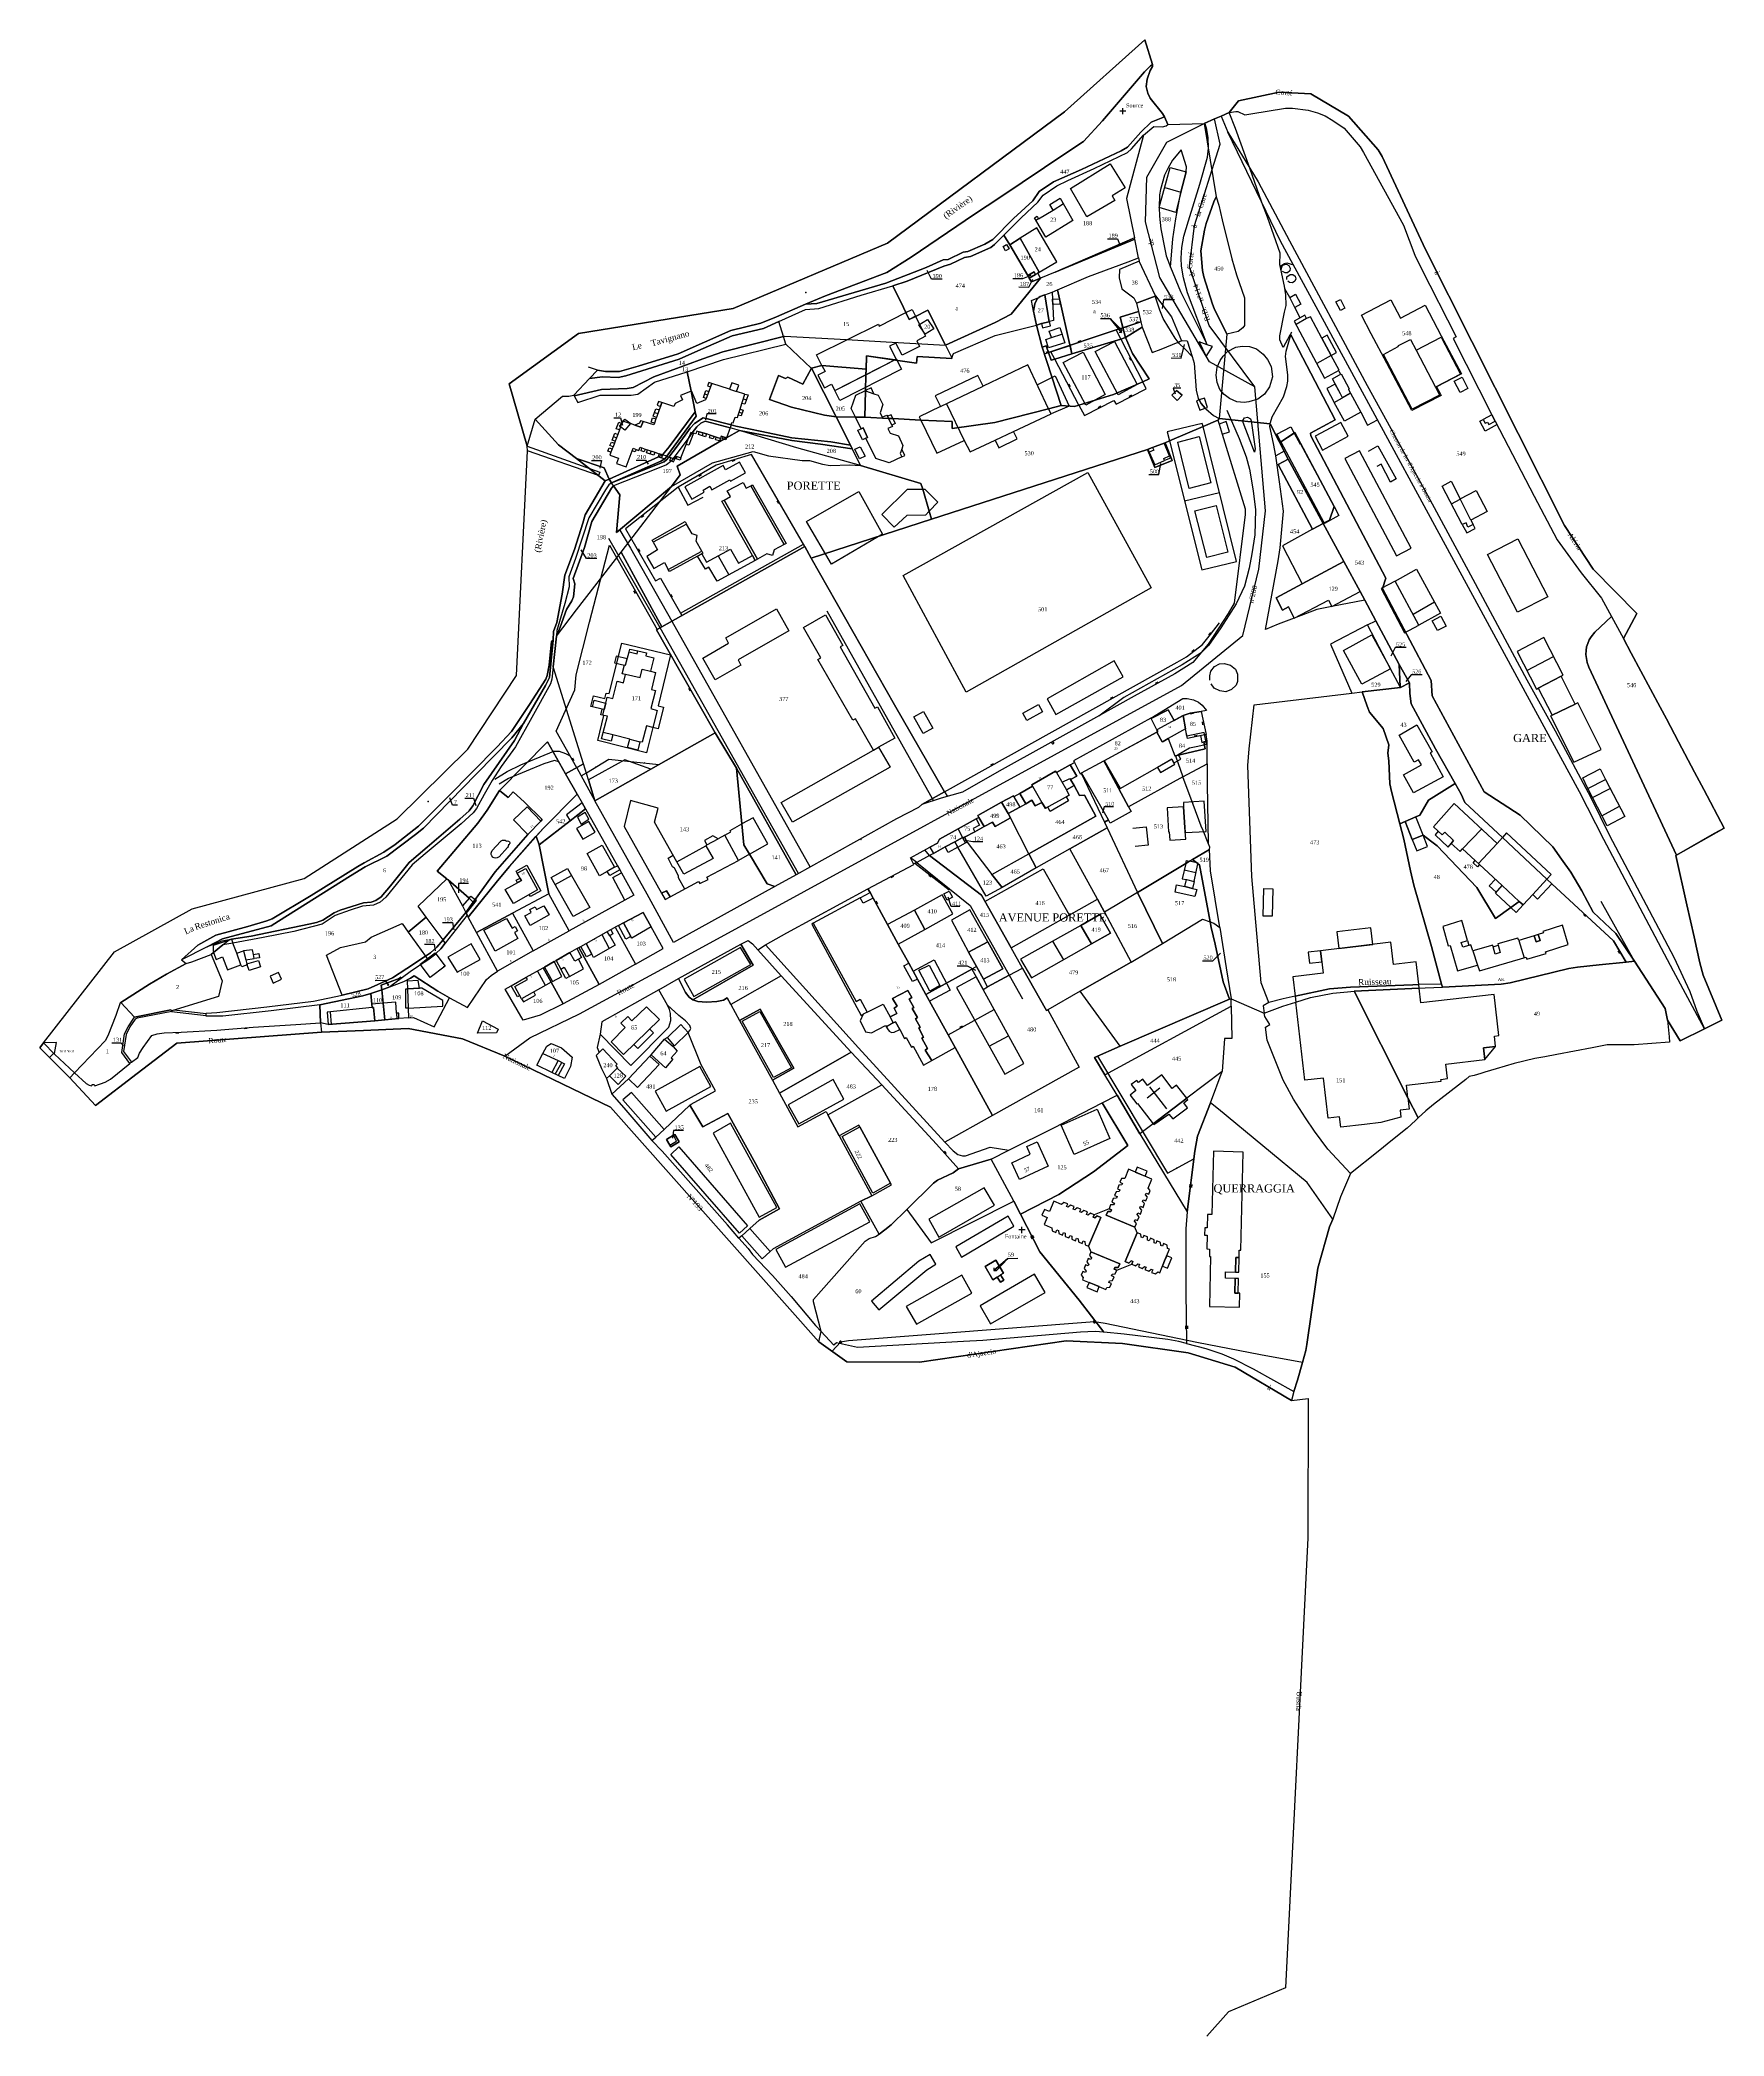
# Model space of a CAD drawing. Extents: x 1207496 to 1208323, y 6152740 to 6153721.
import ezdxf

# ---------------------------------------------------------------- set-up
doc = ezdxf.new("R2010")
doc.units = 0
doc.linetypes.add('CONTINU', pattern=[0])
doc.layers.get('0').update_dxf_attribs({"linetype": 'CONTINU'})
for name, color, linetype in [('1FLECHEFL', 7, 'CONTINU'), ('1LIEUDIT', 7, 'CONTINU'), ('1PARCELLE', 7, 'CONTINU'), ('1SECTION', 7, 'CONTINU'), ('1SUBDFISC', 7, 'CONTINU'), ('1SUBDSECT', 7, 'CONTINU'), ('1TRONFLUV', 7, 'CONTINU'), ('1TROUPARCELLE', 7, 'CONTINU'), ('1ZONCOMM', 7, 'CONTINU'), ('3BATIDUR', 7, 'CONTINU'), ('3BATILEGER', 7, 'CONTINU'), ('3BORNE', 7, 'CONTINU'), ('3CADB', 7, 'CONTINU'), ('3CALVAIRE', 7, 'CONTINU'), ('3CALVAIRETEX', 7, 'CONTINU'), ('3CHEMIN', 7, 'CONTINU'), ('3CLOTMI', 7, 'CONTINU'), ('3CLOTNONMI', 7, 'CONTINU'), ('3EGLISE', 7, 'CONTINU'), ('3ENSIMMO', 7, 'CONTINU'), ('3FISCLINE', 7, 'CONTINUOUS'), ('3FLECHEPAR', 7, 'CONTINU'), ('3GAZODUC', 7, 'CONTINU'), ('3LIEUDITTEX', 7, 'CONTINU'), ('3LIMNONPARC', 7, 'CONTINU'), ('3MURMI', 7, 'CONTINU'), ('3MURNONMI', 7, 'CONTINU'), ('3NUMVOIE', 7, 'CONTINU'), ('3PARCELLETEX', 7, 'CONTINU'), ('3PISCINE', 7, 'CONTINUOUS'), ('3PONT', 7, 'CONTINU'), ('3SENTIER', 7, 'CONTINU'), ('3SNCF', 7, 'CONTINU'), ('3SNCFTEX', 7, 'CONTINU'), ('3SUBDFISCTEX', 7, 'CONTINU'), ('3TOPOLINE', 7, 'CONTINU'), ('3TRONFLUVTEX', 7, 'CONTINU'), ('3ZONCOMMTEX', 7, 'CONTINU')]:
    doc.layers.add(name, color=color, linetype=linetype)
doc.styles.get("Standard").update_dxf_attribs({"font": 'Times New Roman'})

# ---------------------------------------------------------------- blocks, each defined once
blk = doc.blocks.new('MURNOMI')
blk.add_line((-0.75, 0.5), (0.75, 0.5))
blk = doc.blocks.new('BORLIPRO')
blk.add_lwpolyline([(-0.07, 0.5), (-0.19, 0.47), (-0.31, 0.4), (-0.4, 0.31), (-0.47, 0.19), (-0.5, 0.07), (-0.5, -0.07), (-0.47, -0.19), (-0.4, -0.31), (-0.31, -0.4), (-0.19, -0.47), (-0.07, -0.5), (0.07, -0.5), (0.19, -0.47), (0.31, -0.4), (0.4, -0.31), (0.47, -0.19), (0.5, -0.07), (0.5, 0.07), (0.47, 0.19), (0.4, 0.31), (0.31, 0.4), (0.19, 0.47), (0.07, 0.5)], close=True)
blk = doc.blocks.new('CLOTMI')
at = {"const_width": 0.38}
blk.add_lwpolyline([(-0.19, 0, 1), (0.19, 0, 1)], format="xyb", close=True, dxfattribs=at)
blk = doc.blocks.new('MURMI')
for p, q in [((-0.75, 0.5), (0.75, 0.5)), ((-0.75, -0.5), (0.75, -0.5))]:
    blk.add_line(p, q)
blk = doc.blocks.new('DETATOPO')
for points in [[(-1.5, 0), (1.5, 0)], [(0, -1.5), (0, 1.5)]]:
    blk.add_lwpolyline(points)
blk = doc.blocks.new('FLECHRU1')
blk.add_point((0, 0))
blk = doc.blocks.new('CLOTNOMI')
at = {"const_width": 0.38}
blk.add_lwpolyline([(-0.19, 0.37, 1), (0.19, 0.37, 1)], format="xyb", close=True, dxfattribs=at)
blk = doc.blocks.new('CADORDB')
blk.add_point((0, 0))

msp = doc.modelspace()

# ---------------------------------------------------------------- linework, layer by layer
at = {"layer": '1LIEUDIT'}
for points in [[(1208073.48, 6153643.96), (1208072.32, 6153641.46), (1208068.59, 6153630.81), (1208067.72, 6153627.55), (1208065.95, 6153617.38), (1208066.85, 6153607.79), (1208067.5, 6153604.64), (1208071.78, 6153591.27), (1208072.59, 6153589.14), (1208078.8, 6153576.4), (1208074.99, 6153535), (1208074.34, 6153534.21), (1208067.09, 6153531.11), (1208050.62, 6153524.06), (1208048.43, 6153523.13), (1208047.93, 6153522.93), (1208042.29, 6153520.76), (1208040.05, 6153519.89), (1208039.81, 6153519.8), (1207933.71, 6153485.6), (1207874.55, 6153466.43), (1207871.32, 6153472.1), (1207801.03, 6153432.57), (1207798.49, 6153431.11), (1207803.28, 6153422.78), (1207827.27, 6153380.56), (1207795.65, 6153362.69), (1207768.19, 6153347.01), (1207765.14, 6153357.31), (1207762.63, 6153365.18), (1207753.81, 6153360.35), (1207759.49, 6153350.35), (1207742.75, 6153333.46), (1207726.24, 6153314.75), (1207720.41, 6153307.67), (1207705.89, 6153289.8), (1207705.41, 6153290.88), (1207694.7, 6153277.12), (1207692.55, 6153274.31), (1207690.13, 6153271.95), (1207686.06, 6153268.94), (1207677.49, 6153263.04), (1207667.5, 6153255.67), (1207663.51, 6153254.11), (1207658.13, 6153252.29), (1207654.2, 6153251.27), (1207633.1, 6153246.77), (1207633.44, 6153237.9), (1207633.79, 6153233.28), (1207562.71, 6153227.98), (1207543.34, 6153212.99), (1207522.76, 6153197.23), (1207510.27, 6153210.9), (1207500.24, 6153220.84), (1207495.5, 6153225.64), (1207497.33, 6153228.06), (1207532.13, 6153272.88), (1207570.35, 6153294), (1207625.41, 6153308.83), (1207671.05, 6153338.24), (1207705.73, 6153372.5), (1207729.61, 6153408.69), (1207735.05, 6153519.08), (1207734.89, 6153521.45), (1207726.14, 6153552.09), (1207760.18, 6153576.88), (1207836.22, 6153589.14), (1207912, 6153621.29), (1207999, 6153685.72), (1208038.39, 6153721.12), (1208042.26, 6153709.04), (1208042.22, 6153707.98), (1208041.14, 6153706.04), (1208039.57, 6153701.84), (1208039.17, 6153698.27), (1208039.9, 6153694.91), (1208041.11, 6153692.51), (1208047.21, 6153684.9), (1208048.06, 6153683.34), (1208049.71, 6153679.57), (1208067.58, 6153679.99), (1208073.48, 6153643.96)], [(1208073.48, 6153643.96), (1208072.32, 6153641.46), (1208068.59, 6153630.81), (1208067.72, 6153627.55), (1208065.95, 6153617.38), (1208066.85, 6153607.79), (1208067.5, 6153604.64), (1208071.78, 6153591.27), (1208072.59, 6153589.14), (1208078.8, 6153576.4), (1208074.99, 6153535), (1208100.09, 6153532.43), (1208108.87, 6153515.07), (1208126.04, 6153483.48), (1208136.27, 6153464.66), (1208144.24, 6153450), (1208146.6, 6153445.73), (1208152.04, 6153435.55), (1208163.47, 6153414.16), (1208168.53, 6153405.14), (1208164.04, 6153402.72), (1208145.19, 6153400.57), (1208147.65, 6153393.54), (1208148.92, 6153390.62), (1208155.64, 6153382.57), (1208158.35, 6153374.65), (1208157.86, 6153370.47), (1208158.42, 6153366.78), (1208158.9, 6153355.41), (1208159.67, 6153351.71), (1208163.85, 6153335.78), (1208165.75, 6153328.25), (1208168.95, 6153312.58), (1208170.7, 6153305.63), (1208179.36, 6153275.42), (1208184.3, 6153256.91), (1208184.81, 6153255.41), (1208213.52, 6153256.95), (1208217.96, 6153257.64), (1208246.89, 6153264.59), (1208251.16, 6153265.36), (1208261.7, 6153266.38), (1208275.01, 6153267.74), (1208279.05, 6153268.19), (1208294.1, 6153245.03), (1208295.39, 6153239.27), (1208301.48, 6153229.09), (1208313.54, 6153235.06), (1208321.96, 6153239.23), (1208312.86, 6153261.38), (1208311.15, 6153267.48), (1208309.79, 6153274.1), (1208308.44, 6153280.24), (1208304.81, 6153296), (1208299.47, 6153320.2), (1208323.11, 6153333.7), (1208313.2, 6153352.56), (1208308.64, 6153361.12), (1208300.69, 6153376.02), (1208294.82, 6153387.38), (1208291.74, 6153393.09), (1208277.53, 6153419.63), (1208273.71, 6153426.9), (1208280.22, 6153439.09), (1208258.78, 6153460.94), (1208244.63, 6153482.34), (1208176.37, 6153618.13), (1208155.07, 6153663.79), (1208153.1, 6153667.04), (1208138.57, 6153683.58), (1208119.99, 6153694.6), (1208104.53, 6153695.36), (1208084.47, 6153691.12), (1208079.89, 6153685.39), (1208075.98, 6153683.67), (1208072.75, 6153682.26), (1208067.58, 6153679.99), (1208073.48, 6153643.96)], [(1208146.6, 6153445.73), (1208144.24, 6153450), (1208136.27, 6153464.66), (1208126.04, 6153483.48), (1208108.87, 6153515.07), (1208100.09, 6153532.43), (1208074.99, 6153535), (1208074.34, 6153534.21), (1208067.09, 6153531.11), (1208050.62, 6153524.06), (1208048.43, 6153523.13), (1208047.93, 6153522.93), (1208042.29, 6153520.76), (1208040.05, 6153519.89), (1208039.81, 6153519.8), (1207933.71, 6153485.6), (1207874.55, 6153466.43), (1207871.32, 6153472.1), (1207801.03, 6153432.57), (1207798.49, 6153431.11), (1207803.28, 6153422.78), (1207827.27, 6153380.56), (1207795.65, 6153362.69), (1207768.19, 6153347.01), (1207765.14, 6153357.31), (1207762.63, 6153365.18), (1207753.81, 6153360.35), (1207759.49, 6153350.35), (1207742.75, 6153333.46), (1207726.24, 6153314.75), (1207720.41, 6153307.67), (1207705.89, 6153289.8), (1207705.41, 6153290.88), (1207694.7, 6153277.12), (1207692.55, 6153274.31), (1207690.13, 6153271.95), (1207686.06, 6153268.94), (1207677.49, 6153263.04), (1207667.5, 6153255.67), (1207663.51, 6153254.11), (1207658.13, 6153252.29), (1207654.2, 6153251.27), (1207633.1, 6153246.77), (1207633.44, 6153237.9), (1207633.79, 6153233.28), (1207654.48, 6153234.2), (1207676.51, 6153235.16), (1207703.09, 6153230.14), (1207723.94, 6153221.54), (1207775.81, 6153196.44), (1207878.24, 6153081.04), (1207879.46, 6153086.2), (1207875.61, 6153100.84), (1207875.65, 6153101.96), (1207879.35, 6153106.26), (1207901.01, 6153130.67), (1207903, 6153131.85), (1207906.11, 6153132.93), (1207907.84, 6153134.02), (1207910.77, 6153136.16), (1207913.85, 6153138.65), (1207921.56, 6153146.16), (1207934.64, 6153159.12), (1207936.55, 6153160.53), (1207944.21, 6153164.26), (1207946.92, 6153166.09), (1207962.9, 6153170.89), (1207971.65, 6153175.39), (1207993.67, 6153186.29), (1208017.52, 6153198.54), (1208024.84, 6153202.36), (1208018.79, 6153212.41), (1208013.73, 6153220.95), (1208026.29, 6153226.39), (1208080.05, 6153249.49), (1208080.85, 6153249.76), (1208097.19, 6153242.63), (1208106.24, 6153246.07), (1208112.69, 6153248.1), (1208119.95, 6153250.39), (1208130.92, 6153252.57), (1208138.05, 6153253.21), (1208141.28, 6153253.48), (1208173.28, 6153255), (1208176.3, 6153255.15), (1208184.81, 6153255.41), (1208184.3, 6153256.91), (1208179.36, 6153275.42), (1208170.7, 6153305.63), (1208168.95, 6153312.58), (1208165.75, 6153328.25), (1208163.85, 6153335.78), (1208159.67, 6153351.71), (1208158.9, 6153355.41), (1208158.42, 6153366.78), (1208157.86, 6153370.47), (1208158.35, 6153374.65), (1208155.64, 6153382.57), (1208148.92, 6153390.62), (1208147.65, 6153393.54), (1208145.19, 6153400.57), (1208164.04, 6153402.72), (1208168.53, 6153405.14), (1208163.47, 6153414.16), (1208152.04, 6153435.55), (1208146.6, 6153445.73)], [(1207971.65, 6153175.39), (1207993.67, 6153186.29), (1208017.52, 6153198.54), (1208024.84, 6153202.36), (1208018.79, 6153212.41), (1208013.73, 6153220.95), (1208026.29, 6153226.39), (1208080.05, 6153249.49), (1208080.85, 6153249.76), (1208097.19, 6153242.63), (1208106.24, 6153246.07), (1208112.69, 6153248.1), (1208119.95, 6153250.39), (1208130.92, 6153252.57), (1208138.05, 6153253.21), (1208141.28, 6153253.48), (1208173.28, 6153255), (1208176.3, 6153255.15), (1208184.81, 6153255.41), (1208213.52, 6153256.95), (1208217.96, 6153257.64), (1208246.89, 6153264.59), (1208251.16, 6153265.36), (1208261.7, 6153266.38), (1208275.01, 6153267.74), (1208279.05, 6153268.19), (1208294.1, 6153245.03), (1208295.39, 6153239.27), (1208296.18, 6153231.05), (1208296.35, 6153228.4), (1208278.97, 6153227.2), (1208265.63, 6153227.05), (1208258.29, 6153225.61), (1208240.97, 6153222.36), (1208235.1, 6153221.28), (1208230.2, 6153220.46), (1208220.02, 6153217.88), (1208211.16, 6153215.39), (1208205.52, 6153213.69), (1208203.53, 6153213.1), (1208200.23, 6153211.98), (1208197.89, 6153211.55), (1208196.25, 6153210.06), (1208180.39, 6153197.84), (1208176.57, 6153194.63), (1208172.77, 6153191.19), (1208171.4, 6153189.91), (1208167.32, 6153186.22), (1208160.18, 6153180.36), (1208153.14, 6153174.68), (1208139.54, 6153163.85), (1208134.66, 6153152.43), (1208130.78, 6153141.39), (1208129.21, 6153137.61), (1208123.53, 6153117.41), (1208122.56, 6153110.47), (1208118.11, 6153079.73), (1208117.61, 6153076.87), (1208116.01, 6153070.9), (1208113.52, 6153062.3), (1208111.74, 6153056.65), (1208110.5, 6153052.24), (1208082.8, 6153068.65), (1208059.73, 6153075.78), (1208027.53, 6153080.37), (1207999.79, 6153081.63), (1207927.74, 6153071.06), (1207892.07, 6153071.29), (1207878.24, 6153081.04), (1207879.46, 6153086.2), (1207875.61, 6153100.84), (1207875.65, 6153101.96), (1207879.35, 6153106.26), (1207901.01, 6153130.67), (1207903, 6153131.85), (1207906.11, 6153132.93), (1207907.84, 6153134.02), (1207910.77, 6153136.16), (1207913.85, 6153138.65), (1207921.56, 6153146.16), (1207934.64, 6153159.12), (1207936.55, 6153160.53), (1207944.21, 6153164.26), (1207946.92, 6153166.09), (1207962.9, 6153170.89), (1207971.65, 6153175.39)]]:
    msp.add_lwpolyline(points, close=True, dxfattribs=at)
at = {"layer": '1PARCELLE'}
for points in [[(1208048.06, 6153683.34), (1208047.21, 6153684.9), (1208041.11, 6153692.51), (1208039.9, 6153694.91), (1208039.17, 6153698.27), (1208039.57, 6153701.84), (1208041.14, 6153706.04), (1208042.22, 6153707.98), (1208042.26, 6153709.04), (1208041.23, 6153708.34), (1208038.38, 6153705.5), (1208017.66, 6153681.38), (1208008.39, 6153671.25), (1208000.18, 6153665.7), (1207967.24, 6153643.68), (1207954.82, 6153635.5), (1207923.57, 6153614.4), (1207911.66, 6153606.83), (1207881.48, 6153595.26), (1207871.79, 6153591.29), (1207877.33, 6153591.62), (1207911.17, 6153601.58), (1207931.07, 6153609.2), (1207939.32, 6153613.06), (1207941.81, 6153613.21), (1207949.19, 6153616.78), (1207951.52, 6153617.03), (1207959.82, 6153620.69), (1207963.75, 6153622.96), (1207973.97, 6153633.34), (1207983.48, 6153642.06), (1207986.53, 6153646.64), (1207993.59, 6153651.3), (1208007.38, 6153657.49), (1208026.82, 6153666.65), (1208029.9, 6153668.48), (1208036.52, 6153675.83), (1208041.65, 6153680.72), (1208048.06, 6153683.34)], [(1208295.39, 6153239.27), (1208294.1, 6153245.03), (1208279.05, 6153268.19), (1208269.97, 6153281.84), (1208258.85, 6153292.4), (1208253.21, 6153302.86), (1208247.76, 6153312.07), (1208243.26, 6153318.42), (1208238.96, 6153324.41), (1208222.85, 6153339.95), (1208205.24, 6153351.45), (1208179.66, 6153398.67), (1208179.23, 6153406.29), (1208155.23, 6153451.44), (1208156.96, 6153456.51), (1208120, 6153526.5), (1208119.93, 6153527.8), (1208131.96, 6153534.34), (1208110.21, 6153576.1), (1208110.57, 6153577.43), (1208109.98, 6153576.54), (1208109.64, 6153576.04), (1208106.47, 6153569.95), (1208104.86, 6153573.62), (1208104.78, 6153575.61), (1208107.16, 6153587.29), (1208107.85, 6153590.58), (1208107.79, 6153595.83), (1208107.14, 6153600), (1208104.74, 6153610.72), (1208105.03, 6153616.26), (1208098.78, 6153633.96), (1208095.89, 6153641.28), (1208090.04, 6153658.06), (1208083.08, 6153677.63), (1208079.89, 6153685.39), (1208083.25, 6153685.99), (1208084.16, 6153685.89), (1208087.61, 6153684.33), (1208090.5, 6153684.76), (1208107.56, 6153687.54), (1208111.07, 6153687.62), (1208118.71, 6153686.67), (1208123.33, 6153685.34), (1208127.06, 6153683.79), (1208130.79, 6153681.45), (1208136.37, 6153677.81), (1208144.25, 6153668.6), (1208145.94, 6153665.74), (1208165.59, 6153630.13), (1208171.22, 6153615.37), (1208174.23, 6153609), (1208191.42, 6153575.23), (1208189.91, 6153574.41), (1208209.06, 6153536.83), (1208210.67, 6153533.78), (1208229.86, 6153496.83), (1208241.06, 6153475.42), (1208252.92, 6153459.13), (1208262.89, 6153446.73), (1208267.86, 6153437.64), (1208259.54, 6153429.97), (1208257.86, 6153427.7), (1208256.9, 6153426.17), (1208256.15, 6153424.48), (1208255.55, 6153422.79), (1208255.35, 6153420.91), (1208255.25, 6153418.94), (1208255.43, 6153417.07), (1208255.82, 6153415.04), (1208256.68, 6153412.82), (1208299.72, 6153320.34), (1208299.47, 6153320.2), (1208304.81, 6153296), (1208308.44, 6153280.24), (1208309.79, 6153274.1), (1208311.15, 6153267.48), (1208312.86, 6153261.38), (1208321.96, 6153239.23), (1208313.54, 6153235.06), (1208301.48, 6153229.09), (1208295.39, 6153239.27)], [(1208048.06, 6153683.34), (1208041.65, 6153680.72), (1208036.52, 6153675.83), (1208029.9, 6153668.48), (1208026.82, 6153666.65), (1208007.38, 6153657.49), (1207993.59, 6153651.3), (1207986.53, 6153646.64), (1207983.48, 6153642.06), (1207973.97, 6153633.34), (1207963.75, 6153622.96), (1207959.82, 6153620.69), (1207951.52, 6153617.03), (1207949.19, 6153616.78), (1207941.81, 6153613.21), (1207939.32, 6153613.06), (1207931.07, 6153609.2), (1207911.17, 6153601.58), (1207877.33, 6153591.62), (1207871.79, 6153591.29), (1207857.5, 6153585.05), (1207849.77, 6153581.94), (1207835.08, 6153578.21), (1207809.09, 6153566.73), (1207789.49, 6153560.7), (1207780.3, 6153558.12), (1207773.5, 6153558.13), (1207769.44, 6153558.79), (1207765.64, 6153554.73), (1207771.99, 6153555.5), (1207779.59, 6153555.1), (1207783.43, 6153555.92), (1207809.62, 6153564.21), (1207818.88, 6153568.24), (1207835.61, 6153575.72), (1207851.11, 6153579.28), (1207858.53, 6153582.72), (1207871.71, 6153588.52), (1207878.33, 6153589.05), (1207899.14, 6153595.6), (1207914.62, 6153600.22), (1207921.7, 6153602.6), (1207939.77, 6153609.92), (1207942.96, 6153610.94), (1207949.92, 6153614.16), (1207952.73, 6153614.6), (1207962.77, 6153619.16), (1207964.53, 6153620.48), (1207969.24, 6153625.12), (1207977.74, 6153633.67), (1207985.96, 6153641.29), (1207988.53, 6153644.88), (1207995.15, 6153649.42), (1208000.58, 6153652.02), (1208013.58, 6153657.93), (1208029.88, 6153665.81), (1208031.97, 6153667.52), (1208037.86, 6153674.28), (1208042.93, 6153678.58), (1208047.13, 6153678.39), (1208049, 6153678.93), (1208049.71, 6153679.57), (1208048.06, 6153683.34)], [(1207985.84, 6153606.5), (1207986.61, 6153606.96), (1207995.26, 6153612.1), (1207985.38, 6153628.7), (1207977.2, 6153623.62), (1207972.06, 6153620.41), (1207969.24, 6153625.12), (1207977.74, 6153633.67), (1207985.96, 6153641.29), (1207988.53, 6153644.88), (1207995.15, 6153649.42), (1208000.58, 6153652.02), (1208013.58, 6153657.93), (1208029.88, 6153665.81), (1208031.97, 6153667.52), (1208037.86, 6153674.28), (1208029.5, 6153643.22), (1208033.45, 6153623.89), (1207994.34, 6153606.97), (1207987.15, 6153604), (1207985.84, 6153606.5)], [(1208053.72, 6153633.16), (1208056.18, 6153646.25), (1208058.74, 6153656.21), (1208059.01, 6153658.76), (1208056.3, 6153667.1), (1208052.14, 6153661.96), (1208049.74, 6153657.94), (1208048.19, 6153654.63), (1208046.1, 6153647.66), (1208045.75, 6153644.92), (1208045.57, 6153638.79), (1208045.73, 6153634.51), (1208046.33, 6153628.23), (1208048.22, 6153618.2), (1208049, 6153615.05), (1208051.01, 6153609.39), (1208052.17, 6153623.41), (1208053.72, 6153633.16)], [(1207989.81, 6153624.19), (1207984.17, 6153633.66), (1207985.5, 6153634.5), (1207986.22, 6153633.15), (1207993.41, 6153637.45), (1207991.84, 6153640.23), (1207996.93, 6153643.35), (1208003.12, 6153632.43), (1207989.81, 6153624.19)], [(1208084.26, 6153577.78), (1208078.8, 6153576.4), (1208072.59, 6153589.14), (1208071.78, 6153591.27), (1208067.5, 6153604.64), (1208066.85, 6153607.79), (1208065.95, 6153617.38), (1208067.72, 6153627.55), (1208068.59, 6153630.81), (1208072.32, 6153641.46), (1208073.48, 6153643.96), (1208074.87, 6153639.82), (1208076.52, 6153632.7), (1208081.18, 6153613.48), (1208083.45, 6153605.56), (1208087.37, 6153594.26), (1208087.5, 6153580.74), (1208086.6, 6153579.53), (1208084.26, 6153577.78)], [(1207986.61, 6153606.96), (1207995.26, 6153612.1), (1207985.38, 6153628.7), (1207977.2, 6153623.62), (1207986.61, 6153606.96)], [(1207987.15, 6153604), (1207972.78, 6153586.25), (1207964.92, 6153582.22), (1207940.55, 6153571.13), (1207931.89, 6153588.3), (1207925.37, 6153585.03), (1207922.73, 6153583.7), (1207919.87, 6153589.54), (1207914.62, 6153600.22), (1207921.7, 6153602.6), (1207939.77, 6153609.92), (1207942.96, 6153610.94), (1207949.92, 6153614.16), (1207952.73, 6153614.6), (1207962.77, 6153619.16), (1207964.53, 6153620.48), (1207969.24, 6153625.12), (1207972.06, 6153620.41), (1207980.89, 6153605.33), (1207981.65, 6153604.02), (1207982.76, 6153602.13), (1207987.15, 6153604)], [(1207985.15, 6153580.96), (1207983.82, 6153587.8), (1207984.38, 6153591.31), (1207985.47, 6153593.46), (1207986.45, 6153594.45), (1207986.99, 6153594.98), (1207989.33, 6153595.85), (1207992.94, 6153597.16), (1207995.53, 6153598.28), (1208010.71, 6153604.78), (1208022.67, 6153609.28), (1208030.34, 6153611.96), (1208035.38, 6153613.98), (1208033.57, 6153623.19), (1207994.34, 6153606.97), (1207987.15, 6153604), (1207972.78, 6153586.25), (1207964.92, 6153582.22), (1207940.55, 6153571.13), (1207943.68, 6153564.78), (1207944.44, 6153566.98), (1207964.95, 6153575.8), (1207985.15, 6153580.96)], [(1207985.84, 6153606.5), (1207986.61, 6153606.96), (1207977.2, 6153623.62), (1207972.06, 6153620.41), (1207980.89, 6153605.33), (1207984.04, 6153607.06), (1207984.76, 6153605.86), (1207985.84, 6153606.5)], [(1208033.45, 6153623.89), (1207994.34, 6153606.97), (1208033.57, 6153623.19), (1208033.45, 6153623.89)], [(1207981.65, 6153604.02), (1207984.76, 6153605.86), (1207984.04, 6153607.06), (1207980.89, 6153605.33), (1207981.65, 6153604.02)], [(1207991.16, 6153567.42), (1207989.99, 6153570.7), (1207987.98, 6153570.09), (1207985.15, 6153580.96), (1207987.71, 6153581.64), (1207991.4, 6153582.61), (1207989.33, 6153595.85), (1207992.94, 6153597.16), (1207995.53, 6153598.28), (1208010.71, 6153604.78), (1208022.67, 6153609.28), (1208030.34, 6153611.96), (1208035.38, 6153613.98), (1208035.7, 6153612.41), (1208026.08, 6153608.25), (1208025.91, 6153604.2), (1208027.16, 6153598.68), (1208033.02, 6153594.26), (1208034.41, 6153591.68), (1208035.43, 6153587.65), (1208026.3, 6153584.83), (1208027.67, 6153579.63), (1208024.39, 6153578.54), (1207991.16, 6153567.42)], [(1208034.41, 6153591.68), (1208043.47, 6153595.18), (1208043.67, 6153595.26), (1208035.7, 6153612.41), (1208026.08, 6153608.25), (1208025.91, 6153604.2), (1208027.16, 6153598.68), (1208033.02, 6153594.26), (1208034.41, 6153591.68)], [(1207879.77, 6153561.07), (1207874.74, 6153559.74), (1207874.48, 6153559.72), (1207862.05, 6153571.48), (1207860.82, 6153575.39), (1207858.53, 6153582.72), (1207871.71, 6153588.52), (1207878.33, 6153589.05), (1207899.14, 6153595.6), (1207914.62, 6153600.22), (1207919.87, 6153589.54), (1207922.73, 6153583.7), (1207925.37, 6153585.03), (1207931.89, 6153588.3), (1207940.55, 6153571.13), (1207943.68, 6153564.78), (1207943.57, 6153564.48), (1207926.56, 6153565.42), (1207926.23, 6153562.21), (1207915.89, 6153563.75), (1207901.61, 6153565.88), (1207901.47, 6153559.26), (1207879.77, 6153561.07)], [(1207987.15, 6153604), (1207985.84, 6153606.5), (1207984.76, 6153605.86), (1207981.65, 6153604.02), (1207982.76, 6153602.13), (1207987.15, 6153604)], [(1207985.15, 6153580.96), (1207987.71, 6153581.64), (1207991.4, 6153582.61), (1207989.33, 6153595.85), (1207986.99, 6153594.98), (1207986.45, 6153594.45), (1207985.47, 6153593.46), (1207984.38, 6153591.31), (1207983.82, 6153587.8), (1207985.15, 6153580.96)], [(1208027.67, 6153579.63), (1208026.3, 6153584.83), (1208035.43, 6153587.65), (1208036.51, 6153582.59), (1208027.67, 6153579.63)], [(1208037.1, 6153579.86), (1208042.13, 6153567.47), (1208046.52, 6153569.15), (1208054.81, 6153572.5), (1208053.31, 6153574.43), (1208047.99, 6153583.37), (1208047.55, 6153584.12), (1208045.89, 6153588.21), (1208043.47, 6153595.18), (1208034.41, 6153591.68), (1208035.43, 6153587.65), (1208036.51, 6153582.59), (1208037.1, 6153579.86)], [(1208054.81, 6153572.5), (1208053.31, 6153574.43), (1208047.99, 6153583.37), (1208047.55, 6153584.12), (1208045.89, 6153588.21), (1208043.47, 6153595.18), (1208043.67, 6153595.26), (1208051.62, 6153584.92), (1208056.48, 6153573.18), (1208054.81, 6153572.5)], [(1208157.36, 6153562.26), (1208149.69, 6153576.69), (1208144.87, 6153585.78), (1208159.33, 6153593.4), (1208164.05, 6153584.28), (1208176.24, 6153590.69), (1208184.13, 6153575.73), (1208194.03, 6153556.96), (1208181.84, 6153550.6), (1208183.78, 6153546.93), (1208184.07, 6153546.36), (1208169.75, 6153538.92), (1208157.36, 6153562.26)], [(1207757.8, 6153546.51), (1207757.97, 6153546.21), (1207771.52, 6153549.34), (1207784, 6153549.71), (1207786.99, 6153550.27), (1207797.13, 6153555.57), (1207821.26, 6153564.4), (1207831.13, 6153567.8), (1207860.82, 6153575.39), (1207858.53, 6153582.72), (1207851.11, 6153579.28), (1207835.61, 6153575.72), (1207818.88, 6153568.24), (1207809.62, 6153564.21), (1207783.43, 6153555.92), (1207779.59, 6153555.1), (1207771.99, 6153555.5), (1207765.64, 6153554.73), (1207757.8, 6153546.51)], [(1207932.55, 6153489.43), (1207929.29, 6153500.22), (1207928.41, 6153503.11), (1207898.76, 6153511.84), (1207894.68, 6153520.05), (1207893.8, 6153521.99), (1207886.81, 6153535.79), (1207896.29, 6153535.71), (1207900.95, 6153535.67), (1207912.5, 6153535.08), (1207914.67, 6153534.98), (1207928.43, 6153534.27), (1207943.82, 6153533.49), (1207943.78, 6153530.16), (1207964.83, 6153533.12), (1207991.19, 6153539.8), (1207997.39, 6153541.37), (1208003.97, 6153540.98), (1208006.07, 6153541.63), (1208023.07, 6153546.83), (1208037.42, 6153553.09), (1208040.56, 6153554.47), (1208032.43, 6153566.93), (1208028.95, 6153574.78), (1208037.1, 6153579.86), (1208042.13, 6153567.47), (1208046.52, 6153569.15), (1208054.81, 6153572.5), (1208055.15, 6153572.07), (1208058.33, 6153569.03), (1208061.74, 6153565.46), (1208062.69, 6153562.26), (1208063.66, 6153548.89), (1208064.75, 6153544.82), (1208065.14, 6153544.13), (1208066.18, 6153542.34), (1208068.13, 6153540.06), (1208068.41, 6153539.74), (1208072.23, 6153536.47), (1208074.99, 6153535), (1208074.34, 6153534.21), (1208067.09, 6153531.11), (1208050.62, 6153524.06), (1208048.43, 6153523.13), (1208047.93, 6153522.93), (1208042.29, 6153520.76), (1208040.05, 6153519.89), (1208039.81, 6153519.8), (1207933.71, 6153485.6), (1207932.55, 6153489.43)], [(1207997.39, 6153541.37), (1207991.19, 6153539.8), (1207964.83, 6153533.12), (1207943.78, 6153530.16), (1207943.82, 6153533.49), (1207928.43, 6153534.27), (1207914.67, 6153534.98), (1207912.5, 6153535.08), (1207900.95, 6153535.67), (1207901.23, 6153548.56), (1207901.23, 6153548.77), (1207901.4, 6153556.32), (1207901.47, 6153559.26), (1207901.61, 6153565.88), (1207915.89, 6153563.75), (1207926.23, 6153562.21), (1207926.56, 6153565.42), (1207943.57, 6153564.48), (1207943.68, 6153564.78), (1207944.44, 6153566.98), (1207964.95, 6153575.8), (1207985.15, 6153580.96), (1207987.98, 6153570.09), (1207997.39, 6153541.37)], [(1207930.57, 6153576.46), (1207927.47, 6153581.08), (1207931.69, 6153583.65), (1207934.81, 6153579.07), (1207930.57, 6153576.46)], [(1208026.67, 6153574.09), (1208002.63, 6153566.77), (1207994.27, 6153564.22), (1207992.49, 6153563.69), (1207991.16, 6153567.42), (1208024.39, 6153578.54), (1208026.67, 6153574.09)], [(1208027.67, 6153579.63), (1208028.95, 6153574.78), (1208026.67, 6153574.09), (1208024.39, 6153578.54), (1208027.67, 6153579.63)], [(1208036.51, 6153582.59), (1208037.1, 6153579.86), (1208028.95, 6153574.78), (1208027.67, 6153579.63), (1208036.51, 6153582.59)], [(1207757.97, 6153546.21), (1207759.82, 6153542.96), (1207770.78, 6153546.42), (1207785.96, 6153546.49), (1207789.29, 6153547.04), (1207797.56, 6153552.87), (1207813.62, 6153558), (1207831.39, 6153563.97), (1207862.05, 6153571.48), (1207860.82, 6153575.39), (1207831.13, 6153567.8), (1207821.26, 6153564.4), (1207797.13, 6153555.57), (1207786.99, 6153550.27), (1207784, 6153549.71), (1207771.52, 6153549.34), (1207757.97, 6153546.21)], [(1207886.81, 6153535.79), (1207893.8, 6153521.99), (1207884.22, 6153523.57), (1207865.05, 6153525.51), (1207850.22, 6153528.65), (1207837.51, 6153531.23), (1207835.13, 6153531.84), (1207824.24, 6153534.66), (1207821.47, 6153535.36), (1207817.16, 6153532.64), (1207815.06, 6153530.26), (1207808.88, 6153521.6), (1207804.56, 6153516.06), (1207803.48, 6153514.67), (1207802.2, 6153513.7), (1207776.38, 6153503.4), (1207800.59, 6153514.03), (1207802.63, 6153515.23), (1207803.51, 6153516.42), (1207817.97, 6153536.16), (1207817.54, 6153538.31), (1207815.51, 6153548.52), (1207813.62, 6153558), (1207831.39, 6153563.97), (1207862.05, 6153571.48), (1207874.48, 6153559.72), (1207874.74, 6153559.74), (1207870.34, 6153551.97), (1207863.07, 6153555.32), (1207861.84, 6153554.62), (1207858.52, 6153556.1), (1207854.02, 6153544.32), (1207864.76, 6153540.54), (1207881.1, 6153536.72), (1207886.81, 6153535.79)], [(1208028.95, 6153574.78), (1208032.43, 6153566.93), (1208040.56, 6153554.47), (1208037.42, 6153553.09), (1208023.07, 6153546.83), (1208006.07, 6153541.63), (1208003.97, 6153540.98), (1207997.39, 6153541.37), (1207987.98, 6153570.09), (1207989.99, 6153570.7), (1207991.16, 6153567.42), (1207992.49, 6153563.69), (1207994.27, 6153564.22), (1208002.63, 6153566.77), (1208026.67, 6153574.09), (1208028.95, 6153574.78)], [(1208061.74, 6153565.46), (1208058.33, 6153569.03), (1208055.15, 6153572.07), (1208054.81, 6153572.5), (1208056.48, 6153573.18), (1208057.16, 6153573.37), (1208059.2, 6153573.15), (1208061.74, 6153565.46)], [(1208279.05, 6153268.19), (1208275.01, 6153267.74), (1208268.78, 6153278.26), (1208238.43, 6153306.24), (1208236, 6153308.51), (1208214.15, 6153328.99), (1208195.7, 6153346.28), (1208193.92, 6153350.34), (1208190.96, 6153355.61), (1208181.37, 6153372.64), (1208169.31, 6153394.75), (1208168.71, 6153399.75), (1208168.53, 6153405.14), (1208163.47, 6153414.16), (1208152.04, 6153435.55), (1208146.6, 6153445.73), (1208144.24, 6153450), (1208136.27, 6153464.66), (1208126.04, 6153483.48), (1208129.28, 6153485.05), (1208131.48, 6153491.71), (1208112.26, 6153528.13), (1208104.73, 6153523.25), (1208100.09, 6153532.43), (1208100.14, 6153533.02), (1208101.02, 6153535.82), (1208106.56, 6153545.71), (1208108.29, 6153550.69), (1208108.76, 6153553.31), (1208108.67, 6153556.44), (1208107.55, 6153565.56), (1208108, 6153568.08), (1208110.21, 6153576.1), (1208131.96, 6153534.34), (1208119.93, 6153527.8), (1208120, 6153526.5), (1208156.96, 6153456.51), (1208155.23, 6153451.44), (1208179.23, 6153406.29), (1208179.66, 6153398.67), (1208205.24, 6153351.45), (1208222.85, 6153339.95), (1208238.96, 6153324.41), (1208243.26, 6153318.42), (1208247.76, 6153312.07), (1208253.21, 6153302.86), (1208258.85, 6153292.4), (1208269.97, 6153281.84), (1208279.05, 6153268.19)], [(1207772.85, 6153510.7), (1207759.18, 6153515.42), (1207750.3, 6153522.1), (1207738.81, 6153534.7), (1207752.26, 6153545.93), (1207755.43, 6153545.96), (1207757.8, 6153546.51), (1207757.97, 6153546.21), (1207759.82, 6153542.96), (1207770.78, 6153546.42), (1207785.96, 6153546.49), (1207789.29, 6153547.04), (1207797.56, 6153552.87), (1207813.62, 6153558), (1207815.51, 6153548.52), (1207817.54, 6153538.31), (1207804.67, 6153521.07), (1207801.42, 6153517.13), (1207799.52, 6153516.13), (1207775.17, 6153505.22), (1207772.85, 6153510.7)], [(1207886.81, 6153535.79), (1207881.1, 6153536.72), (1207864.76, 6153540.54), (1207854.02, 6153544.32), (1207858.52, 6153556.1), (1207861.84, 6153554.62), (1207863.07, 6153555.32), (1207870.34, 6153551.97), (1207874.74, 6153559.74), (1207886.81, 6153535.79)], [(1207900.95, 6153535.67), (1207896.29, 6153535.71), (1207886.81, 6153535.79), (1207874.74, 6153559.74), (1207879.77, 6153561.07), (1207901.47, 6153559.26), (1207901.4, 6153556.32), (1207901.23, 6153548.77), (1207901.23, 6153548.56), (1207900.95, 6153535.67)], [(1208054.03, 6153548.78), (1208051.71, 6153546.53), (1208054.43, 6153543.9), (1208056.86, 6153546.43), (1208054.03, 6153548.78)], [(1207776.38, 6153503.4), (1207775.17, 6153505.22), (1207799.52, 6153516.13), (1207801.42, 6153517.13), (1207804.67, 6153521.07), (1207817.54, 6153538.31), (1207817.97, 6153536.16), (1207803.51, 6153516.42), (1207802.63, 6153515.23), (1207800.59, 6153514.03), (1207776.38, 6153503.4)], [(1207893.8, 6153521.99), (1207894.68, 6153520.05), (1207879.01, 6153522.48), (1207864.92, 6153524.14), (1207839.25, 6153529.19), (1207834.64, 6153530.43), (1207822.39, 6153533.71), (1207820.2, 6153532.8), (1207818.23, 6153530.99), (1207816.01, 6153527.98), (1207814.33, 6153525.69), (1207806.73, 6153515.33), (1207805.86, 6153514.15), (1207805.61, 6153513.81), (1207803.34, 6153512.23), (1207799.05, 6153510.39), (1207777.41, 6153501.93), (1207776.38, 6153503.4), (1207802.2, 6153513.7), (1207803.48, 6153514.67), (1207804.56, 6153516.06), (1207808.88, 6153521.6), (1207815.06, 6153530.26), (1207817.16, 6153532.64), (1207821.47, 6153535.36), (1207824.24, 6153534.66), (1207835.13, 6153531.84), (1207837.51, 6153531.23), (1207850.22, 6153528.65), (1207865.05, 6153525.51), (1207884.22, 6153523.57), (1207893.8, 6153521.99)], [(1207839.25, 6153529.19), (1207834.64, 6153530.43), (1207822.39, 6153533.71), (1207820.2, 6153532.8), (1207818.23, 6153530.99), (1207816.01, 6153527.98), (1207814.33, 6153525.69), (1207806.73, 6153515.33), (1207805.86, 6153514.15), (1207805.61, 6153513.81), (1207803.34, 6153512.23), (1207799.05, 6153510.39), (1207777.41, 6153501.93), (1207780.46, 6153497.57), (1207778.91, 6153478.92), (1207805.8, 6153501.6), (1207810.08, 6153507.35), (1207808.66, 6153511.56), (1207831.66, 6153524.82), (1207832.96, 6153525.57), (1207839.25, 6153529.19)], [(1207780.78, 6153530.86), (1207780.36, 6153531.17), (1207781.46, 6153532.64), (1207782.26, 6153533.72), (1207782.99, 6153534.69), (1207785.88, 6153532.63), (1207785.75, 6153532.49), (1207782.98, 6153529.27), (1207780.78, 6153530.86)], [(1207898.76, 6153511.84), (1207867.5, 6153520.63), (1207839.25, 6153529.19), (1207832.96, 6153525.57), (1207831.66, 6153524.82), (1207808.66, 6153511.56), (1207810.08, 6153507.35), (1207805.8, 6153501.6), (1207826.06, 6153513.27), (1207846.02, 6153518.87), (1207853.52, 6153516.65), (1207870.12, 6153514.37), (1207873.71, 6153514.37), (1207880.04, 6153512.62), (1207883.79, 6153511.95), (1207893.45, 6153512.27), (1207898.76, 6153511.84)], [(1207894.68, 6153520.05), (1207898.76, 6153511.84), (1207867.5, 6153520.63), (1207839.25, 6153529.19), (1207864.92, 6153524.14), (1207879.01, 6153522.48), (1207894.68, 6153520.05)], [(1207933.71, 6153485.6), (1208039.81, 6153519.8), (1208043.38, 6153510.94), (1208051.9, 6153514.39), (1208048.43, 6153523.13), (1208050.62, 6153524.06), (1208067.09, 6153531.11), (1208074.34, 6153534.21), (1208074.93, 6153532.28), (1208076.49, 6153527.25), (1208087.79, 6153490.62), (1208087.84, 6153487.83), (1208082.33, 6153444.17), (1208079.38, 6153439.18), (1208069.62, 6153424.1), (1208062.12, 6153415.07), (1208053.16, 6153409.44), (1208033.22, 6153398.6), (1208014.78, 6153388.19), (1207966.9, 6153361.65), (1207948.91, 6153351.37), (1207938.41, 6153348.3), (1207928.91, 6153345.23), (1207940.05, 6153351.5), (1207915.5, 6153394.27), (1207874.55, 6153466.43), (1207933.71, 6153485.6)], [(1208100.09, 6153532.43), (1208104.73, 6153523.25), (1208108.87, 6153515.07), (1208103.94, 6153512.45), (1208120.94, 6153480.67), (1208126.04, 6153483.48), (1208136.27, 6153464.66), (1208115.85, 6153453.76), (1208103.02, 6153446.9), (1208106.1, 6153440.86), (1208109.12, 6153442.4), (1208111.91, 6153436.85), (1208104.02, 6153433.99), (1208097.82, 6153431.28), (1208103.92, 6153464.97), (1208105.04, 6153471.38), (1208106.64, 6153489.52), (1208104.65, 6153503.81), (1208102.8, 6153516.65), (1208101.77, 6153522.66), (1208099.97, 6153531.13), (1208100.09, 6153532.43)], [(1207898.76, 6153511.84), (1207928.41, 6153503.11), (1207929.29, 6153500.22), (1207932.55, 6153489.43), (1207933.71, 6153485.6), (1207874.55, 6153466.43), (1207871.32, 6153472.1), (1207801.03, 6153432.57), (1207781.05, 6153469.32), (1207805.8, 6153501.6), (1207826.06, 6153513.27), (1207846.02, 6153518.87), (1207853.52, 6153516.65), (1207870.12, 6153514.37), (1207873.71, 6153514.37), (1207880.04, 6153512.62), (1207883.79, 6153511.95), (1207893.45, 6153512.27), (1207898.76, 6153511.84)], [(1208039.81, 6153519.8), (1208040.05, 6153519.89), (1208042.29, 6153520.76), (1208047.93, 6153522.93), (1208048.43, 6153523.13), (1208051.9, 6153514.39), (1208043.38, 6153510.94), (1208039.81, 6153519.8)], [(1208126.04, 6153483.48), (1208108.87, 6153515.07), (1208104.73, 6153523.25), (1208112.26, 6153528.13), (1208131.48, 6153491.71), (1208129.28, 6153485.05), (1208126.04, 6153483.48)], [(1207775.17, 6153505.22), (1207773.29, 6153504.33), (1207759.18, 6153515.42), (1207772.85, 6153510.7), (1207775.17, 6153505.22)], [(1208108.87, 6153515.07), (1208126.04, 6153483.48), (1208120.94, 6153480.67), (1208103.94, 6153512.45), (1208108.87, 6153515.07)], [(1207776.38, 6153503.4), (1207775.08, 6153502.39), (1207773.4, 6153500.03), (1207765.19, 6153486.18), (1207758.7, 6153466.18), (1207755.38, 6153457.19), (1207755.55, 6153452.27), (1207753.45, 6153444.15), (1207749.52, 6153430.8), (1207749.28, 6153428.02), (1207747.68, 6153412.87), (1207747.01, 6153406.85), (1207746.36, 6153404.57), (1207737.21, 6153388.01), (1207729.16, 6153373.64), (1207722.17, 6153363.95), (1207717.79, 6153357.14), (1207713.78, 6153350.15), (1207710.1, 6153343.24), (1207708.47, 6153341.16), (1207702.45, 6153335.71), (1207684.87, 6153321.07), (1207678.38, 6153315.53), (1207665.49, 6153299.69), (1207662.7, 6153297.32), (1207659.4, 6153295.84), (1207654, 6153295.28), (1207647.95, 6153293.35), (1207640.66, 6153290.76), (1207634.27, 6153286.43), (1207620.28, 6153282.88), (1207605.27, 6153279.84), (1207590.37, 6153277.15), (1207585.35, 6153276.24), (1207587.94, 6153278.4), (1207588.42, 6153278.8), (1207589.7, 6153279.01), (1207599.24, 6153280.55), (1207627.58, 6153286.42), (1207631.44, 6153287.25), (1207634.59, 6153288.45), (1207640.05, 6153292.04), (1207643.11, 6153293.33), (1207654.43, 6153296.91), (1207658.27, 6153297.18), (1207660.53, 6153298), (1207663.26, 6153299.94), (1207667.79, 6153305.32), (1207676.87, 6153316.75), (1207685.8, 6153324.31), (1207701.92, 6153338.07), (1207706.42, 6153342.15), (1207708.23, 6153344.55), (1207713.7, 6153355.17), (1207728.67, 6153376.69), (1207733.08, 6153385.03), (1207743.99, 6153403.74), (1207745.88, 6153407.74), (1207747.67, 6153426.12), (1207747.94, 6153430.37), (1207749.45, 6153434.75), (1207752.11, 6153448.66), (1207753.37, 6153457.99), (1207758.17, 6153470.62), (1207762.37, 6153483.61), (1207763.39, 6153487.59), (1207773.29, 6153504.33), (1207775.17, 6153505.22), (1207776.38, 6153503.4)], [(1207777.41, 6153501.93), (1207776.38, 6153503.4), (1207775.08, 6153502.39), (1207773.4, 6153500.03), (1207765.19, 6153486.18), (1207758.7, 6153466.18), (1207755.38, 6153457.19), (1207755.55, 6153452.27), (1207753.45, 6153444.15), (1207749.52, 6153430.8), (1207749.28, 6153428.02), (1207751.18, 6153432.37), (1207754.29, 6153441.08), (1207756.9, 6153445.45), (1207757.69, 6153447.38), (1207758.36, 6153453.72), (1207757.53, 6153456.4), (1207763.05, 6153471.55), (1207766.73, 6153484.45), (1207776.34, 6153500.8), (1207777.41, 6153501.93)], [(1207777.41, 6153501.93), (1207776.34, 6153500.8), (1207766.73, 6153484.45), (1207763.05, 6153471.55), (1207757.53, 6153456.4), (1207758.36, 6153453.72), (1207757.69, 6153447.38), (1207756.9, 6153445.45), (1207754.29, 6153441.08), (1207751.18, 6153432.37), (1207749.28, 6153428.02), (1207759.25, 6153440.9), (1207781.05, 6153469.32), (1207805.8, 6153501.6), (1207778.91, 6153478.92), (1207780.46, 6153497.57), (1207777.41, 6153501.93)], [(1207801.03, 6153432.57), (1207871.32, 6153472.1), (1207874.55, 6153466.43), (1207915.5, 6153394.27), (1207940.05, 6153351.5), (1207928.91, 6153345.23), (1207927.25, 6153343.82), (1207916.49, 6153338.29), (1207867.15, 6153310.73), (1207837.82, 6153363.09), (1207827.27, 6153380.56), (1207803.28, 6153422.78), (1207798.49, 6153431.11), (1207801.03, 6153432.57)], [(1207762.63, 6153365.18), (1207747.68, 6153412.87), (1207749.28, 6153428.02), (1207759.25, 6153440.9), (1207781.05, 6153469.32), (1207801.03, 6153432.57), (1207798.49, 6153431.11), (1207803.28, 6153422.78), (1207827.27, 6153380.56), (1207795.65, 6153362.69), (1207782.89, 6153367.24), (1207765.14, 6153357.31), (1207762.63, 6153365.18)], [(1208136.27, 6153464.66), (1208144.24, 6153450), (1208146.6, 6153445.73), (1208130.39, 6153442.52), (1208123.05, 6153441.08), (1208111.91, 6153436.85), (1208109.12, 6153442.4), (1208106.1, 6153440.86), (1208103.02, 6153446.9), (1208115.85, 6153453.76), (1208136.27, 6153464.66)], [(1208164.04, 6153402.72), (1208163.86, 6153403.06), (1208159.2, 6153411.97), (1208147.92, 6153433.54), (1208129.75, 6153424.16), (1208140.16, 6153399.94), (1208145.19, 6153400.57), (1208164.04, 6153402.72)], [(1208152.04, 6153435.55), (1208163.47, 6153414.16), (1208163.86, 6153403.06), (1208159.2, 6153411.97), (1208147.92, 6153433.54), (1208152.04, 6153435.55)], [(1208267.86, 6153437.64), (1208273.71, 6153426.9), (1208277.53, 6153419.63), (1208291.74, 6153393.09), (1208294.82, 6153387.38), (1208300.69, 6153376.02), (1208308.64, 6153361.12), (1208313.2, 6153352.56), (1208323.11, 6153333.7), (1208318.29, 6153330.94), (1208299.72, 6153320.34), (1208256.68, 6153412.82), (1208255.82, 6153415.04), (1208255.43, 6153417.07), (1208255.25, 6153418.94), (1208255.35, 6153420.91), (1208255.55, 6153422.79), (1208256.15, 6153424.48), (1208256.9, 6153426.17), (1208257.86, 6153427.7), (1208259.54, 6153429.97), (1208267.86, 6153437.64)], [(1207747.67, 6153426.12), (1207745.88, 6153407.74), (1207743.99, 6153403.74), (1207733.08, 6153385.03), (1207727.33, 6153377.97), (1207709.82, 6153360.21), (1207684.06, 6153333.68), (1207680.07, 6153330.48), (1207665.91, 6153319.9), (1207655.4, 6153314.64), (1207648.11, 6153310.12), (1207612.75, 6153287.86), (1207609.06, 6153285.69), (1207585.26, 6153279.28), (1207577.65, 6153275.28), (1207565.13, 6153268.95), (1207573.13, 6153276.07), (1207581.87, 6153281.11), (1207597.59, 6153285.27), (1207607.01, 6153288.03), (1207609.55, 6153289.14), (1207628.74, 6153300.45), (1207651.65, 6153314.79), (1207654.89, 6153316.6), (1207664.44, 6153321.81), (1207670.01, 6153325.66), (1207681.6, 6153334.61), (1207695.9, 6153348.97), (1207720.18, 6153373.54), (1207727.22, 6153381.22), (1207736.08, 6153394.42), (1207744.11, 6153406.86), (1207744.78, 6153408.73), (1207745.74, 6153413.71), (1207746.87, 6153425.46), (1207747.67, 6153426.12)], [(1207781.49, 6153424.56), (1207805.35, 6153418.78), (1207799.23, 6153393.82), (1207801.99, 6153393.14), (1207799.24, 6153382.44), (1207796.63, 6153383.05), (1207793.61, 6153370.71), (1207769.61, 6153376.66), (1207772.6, 6153389.06), (1207772.13, 6153389.19), (1207771.1, 6153389.41), (1207771.77, 6153392.15), (1207767.05, 6153393.27), (1207766.24, 6153393.47), (1207767.5, 6153398.73), (1207773.11, 6153397.45), (1207773.75, 6153400), (1207775.19, 6153399.76), (1207781.49, 6153424.56)], [(1207685.34, 6153289.88), (1207681.38, 6153295.33), (1207695.39, 6153308.71), (1207690.63, 6153312.45), (1207710.75, 6153336.1), (1207715.23, 6153342.5), (1207721.35, 6153352.12), (1207744.89, 6153376.14), (1207753.81, 6153360.35), (1207762.63, 6153365.18), (1207747.68, 6153412.87), (1207747.01, 6153406.85), (1207746.36, 6153404.57), (1207737.21, 6153388.01), (1207729.16, 6153373.64), (1207722.17, 6153363.95), (1207717.79, 6153357.14), (1207713.78, 6153350.15), (1207710.1, 6153343.24), (1207708.47, 6153341.16), (1207702.45, 6153335.71), (1207684.87, 6153321.07), (1207678.38, 6153315.53), (1207665.49, 6153299.69), (1207662.7, 6153297.32), (1207659.4, 6153295.84), (1207654, 6153295.28), (1207647.95, 6153293.35), (1207640.66, 6153290.76), (1207634.27, 6153286.43), (1207620.28, 6153282.88), (1207605.27, 6153279.84), (1207590.37, 6153277.15), (1207585.35, 6153276.24), (1207580.82, 6153272.47), (1207579.72, 6153271.55), (1207585.07, 6153258.59), (1207583.32, 6153250.93), (1207560.24, 6153243.81), (1207560.39, 6153243.58), (1207543.32, 6153240.27), (1207542.29, 6153239.77), (1207539.75, 6153236), (1207537.84, 6153232.13), (1207536.55, 6153223.88), (1207540.44, 6153218.53), (1207543.56, 6153220.86), (1207544.46, 6153222.97), (1207546.15, 6153225.78), (1207550.47, 6153231.68), (1207553.11, 6153232.61), (1207556.49, 6153233.07), (1207564.93, 6153233.32), (1207582.39, 6153234.4), (1207600.21, 6153235.79), (1207621.29, 6153237.12), (1207633.44, 6153237.9), (1207633.1, 6153246.77), (1207609.07, 6153243.78), (1207585.35, 6153241.25), (1207577.26, 6153241.17), (1207577.23, 6153242.67), (1207582.37, 6153242.97), (1207607.03, 6153245.78), (1207630.01, 6153248.65), (1207644.04, 6153251.56), (1207636.35, 6153271.12), (1207643.2, 6153274.94), (1207655.44, 6153277.71), (1207658.29, 6153280.03), (1207673.48, 6153286.74), (1207676.51, 6153282.5), (1207685.34, 6153289.88)], [(1208163.47, 6153414.16), (1208168.53, 6153405.14), (1208164.04, 6153402.72), (1208163.86, 6153403.06), (1208163.47, 6153414.16)], [(1208168.53, 6153405.14), (1208168.71, 6153399.75), (1208169.31, 6153394.75), (1208181.37, 6153372.64), (1208190.96, 6153355.61), (1208177.83, 6153347.32), (1208173.62, 6153339.96), (1208171.62, 6153339.15), (1208166.45, 6153336.86), (1208163.85, 6153335.78), (1208159.67, 6153351.71), (1208158.9, 6153355.41), (1208158.42, 6153366.78), (1208157.86, 6153370.47), (1208158.35, 6153374.65), (1208155.64, 6153382.57), (1208148.92, 6153390.62), (1208147.65, 6153393.54), (1208145.19, 6153400.57), (1208164.04, 6153402.72), (1208168.53, 6153405.14)], [(1208057.28, 6153389.02), (1208052.8, 6153386.57), (1208049.93, 6153391.84), (1208041.54, 6153387.47), (1208041.43, 6153387.68), (1208057.12, 6153397.41), (1208059.2, 6153397.32), (1208062.35, 6153396.69), (1208064.9, 6153395.51), (1208066.7, 6153394.02), (1208068.83, 6153391.43), (1208066.2, 6153391.02), (1208060.72, 6153390.19), (1208057.28, 6153389.02)], [(1208058.49, 6153382.42), (1208049.97, 6153377.68), (1208047.41, 6153376.26), (1208047.05, 6153376.06), (1208044.37, 6153380.87), (1208044.86, 6153381.13), (1208044.4, 6153381.99), (1208041.54, 6153387.47), (1208049.93, 6153391.84), (1208052.8, 6153386.57), (1208057.28, 6153389.02), (1208058.49, 6153382.42)], [(1208068.54, 6153379.72), (1208059.36, 6153377.7), (1208058.49, 6153382.42), (1208057.28, 6153389.02), (1208060.72, 6153390.19), (1208066.2, 6153391.02), (1208068.54, 6153379.72)], [(1208140.16, 6153399.94), (1208145.19, 6153400.57), (1208147.65, 6153393.54), (1208148.92, 6153390.62), (1208155.64, 6153382.57), (1208158.35, 6153374.65), (1208157.86, 6153370.47), (1208158.42, 6153366.78), (1208158.9, 6153355.41), (1208159.67, 6153351.71), (1208163.85, 6153335.78), (1208165.75, 6153328.25), (1208168.95, 6153312.58), (1208170.7, 6153305.63), (1208179.36, 6153275.42), (1208184.3, 6153256.91), (1208173.08, 6153256.73), (1208170.21, 6153256.68), (1208139.5, 6153255.55), (1208129.2, 6153254.67), (1208112.35, 6153251.07), (1208106.4, 6153249.8), (1208099.37, 6153247.85), (1208095.66, 6153257.6), (1208091.08, 6153309.88), (1208089.14, 6153364.39), (1208089.81, 6153372.65), (1208092.15, 6153394.23), (1208140.16, 6153399.94)], [(1207733.08, 6153385.03), (1207728.67, 6153376.69), (1207713.7, 6153355.17), (1207708.23, 6153344.55), (1207706.42, 6153342.15), (1207701.92, 6153338.07), (1207685.8, 6153324.31), (1207676.87, 6153316.75), (1207667.79, 6153305.32), (1207663.26, 6153299.94), (1207660.53, 6153298), (1207658.27, 6153297.18), (1207654.43, 6153296.91), (1207643.11, 6153293.33), (1207640.05, 6153292.04), (1207634.59, 6153288.45), (1207631.44, 6153287.25), (1207627.58, 6153286.42), (1207599.24, 6153280.55), (1207589.7, 6153279.01), (1207588.42, 6153278.8), (1207584.87, 6153278.09), (1207577.65, 6153275.28), (1207585.26, 6153279.28), (1207609.06, 6153285.69), (1207612.75, 6153287.86), (1207648.11, 6153310.12), (1207655.4, 6153314.64), (1207665.91, 6153319.9), (1207680.07, 6153330.48), (1207684.06, 6153333.68), (1207709.82, 6153360.21), (1207727.33, 6153377.97), (1207733.08, 6153385.03)], [(1208018.24, 6153366.66), (1208044.37, 6153380.87), (1208044.86, 6153381.13), (1208044.4, 6153381.99), (1208041.54, 6153387.47), (1208041.43, 6153387.68), (1208003.48, 6153366.65), (1208003.84, 6153365.94), (1208006.72, 6153360.41), (1208007.18, 6153360.66), (1208007.37, 6153360.76), (1208018.24, 6153366.66)], [(1208053.56, 6153369.19), (1208068.11, 6153372.62), (1208067.44, 6153376.03), (1208069.05, 6153376.43), (1208068.54, 6153379.72), (1208059.36, 6153377.7), (1208058.49, 6153382.42), (1208049.97, 6153377.68), (1208053.14, 6153369.26), (1208053.56, 6153369.19)], [(1207704.76, 6153292.24), (1207705, 6153291.72), (1207705.41, 6153290.88), (1207705.89, 6153289.8), (1207720.41, 6153307.67), (1207726.24, 6153314.75), (1207739.21, 6153329.46), (1207742.75, 6153333.46), (1207759.49, 6153350.35), (1207753.81, 6153360.35), (1207744.89, 6153376.14), (1207721.35, 6153352.12), (1207725.54, 6153348.78), (1207728.03, 6153351.41), (1207733.69, 6153346.36), (1207742.29, 6153337.89), (1207741.68, 6153337.13), (1207735.33, 6153330.44), (1207719.2, 6153312.23), (1207709.34, 6153298.58), (1207708.42, 6153297.31), (1207704.76, 6153292.24)], [(1207795.65, 6153362.69), (1207827.27, 6153380.56), (1207837.82, 6153363.09), (1207840.46, 6153335.69), (1207841.45, 6153325.38), (1207844.17, 6153320.81), (1207852.8, 6153306.24), (1207856.62, 6153304.98), (1207806.81, 6153277.43), (1207793.95, 6153301.26), (1207768.19, 6153347.01), (1207795.65, 6153362.69)], [(1208057.22, 6153358.81), (1208030.39, 6153344.07), (1208018.24, 6153366.66), (1208044.37, 6153380.87), (1208047.05, 6153376.06), (1208047.41, 6153376.26), (1208049.97, 6153377.68), (1208053.14, 6153369.26), (1208053.56, 6153369.19), (1208057.22, 6153358.81)], [(1208057.22, 6153358.81), (1208069.07, 6153365.3), (1208069.05, 6153376.43), (1208067.44, 6153376.03), (1208068.11, 6153372.62), (1208053.56, 6153369.19), (1208057.22, 6153358.81)], [(1207795.65, 6153362.69), (1207782.89, 6153367.24), (1207765.14, 6153357.31), (1207768.19, 6153347.01), (1207795.65, 6153362.69)], [(1207837.82, 6153363.09), (1207867.15, 6153310.73), (1207856.62, 6153304.98), (1207852.8, 6153306.24), (1207844.17, 6153320.81), (1207841.45, 6153325.38), (1207840.46, 6153335.69), (1207837.82, 6153363.09)], [(1208003.67, 6153354.56), (1208002, 6153357.57), (1208005.02, 6153359.25), (1208001.85, 6153364.84), (1207995.05, 6153361.01), (1207994.61, 6153361.67), (1207982.93, 6153354.97), (1207983.3, 6153354.26), (1207977.06, 6153350.71), (1207979.92, 6153345.57), (1207982.88, 6153347.34), (1207984.61, 6153344.53), (1207987.84, 6153346.33), (1207989.59, 6153343.39), (1208001.35, 6153349.93), (1207999.91, 6153352.47), (1208003.67, 6153354.56)], [(1208018.68, 6153336.58), (1208019.92, 6153333.81), (1208001.68, 6153323.48), (1207985.08, 6153314.05), (1207981.5, 6153321.05), (1208014.41, 6153339.52), (1208008.85, 6153349.88), (1208006.37, 6153349.68), (1208003.67, 6153354.56), (1208002, 6153357.57), (1208005.02, 6153359.25), (1208001.85, 6153364.84), (1208003.84, 6153365.94), (1208006.72, 6153360.41), (1208007.18, 6153360.66), (1208018.68, 6153336.58)], [(1208030.39, 6153344.07), (1208031.68, 6153341.9), (1208021.45, 6153336.16), (1208020.59, 6153337.67), (1208007.37, 6153360.76), (1208018.24, 6153366.66), (1208030.39, 6153344.07)], [(1208069.55, 6153326.31), (1208067.09, 6153332.41), (1208066.22, 6153334.57), (1208062.27, 6153345.2), (1208057.22, 6153358.81), (1208069.07, 6153365.3), (1208069.08, 6153355.33), (1208069.55, 6153326.31)], [(1207695.39, 6153308.71), (1207696.05, 6153308.25), (1207706.35, 6153299.14), (1207708.42, 6153297.31), (1207709.34, 6153298.58), (1207719.2, 6153312.23), (1207735.33, 6153330.44), (1207741.68, 6153337.13), (1207742.29, 6153337.89), (1207733.69, 6153346.36), (1207728.03, 6153351.41), (1207725.54, 6153348.78), (1207721.35, 6153352.12), (1207715.23, 6153342.5), (1207710.75, 6153336.1), (1207690.63, 6153312.45), (1207695.39, 6153308.71)], [(1208003.67, 6153354.56), (1208006.37, 6153349.68), (1208008.85, 6153349.88), (1208014.41, 6153339.52), (1207981.5, 6153321.05), (1207972.46, 6153338.68), (1207971.27, 6153340.77), (1207977.06, 6153343.95), (1207979.92, 6153345.57), (1207982.88, 6153347.34), (1207984.61, 6153344.53), (1207987.84, 6153346.33), (1207989.59, 6153343.39), (1208001.35, 6153349.93), (1207999.91, 6153352.47), (1208003.67, 6153354.56)], [(1208018.68, 6153336.58), (1208020.59, 6153337.67), (1208007.37, 6153360.76), (1208007.18, 6153360.66), (1208018.68, 6153336.58)], [(1208061.81, 6153318.2), (1208070.23, 6153323.19), (1208070.33, 6153324.37), (1208069.55, 6153326.31), (1208067.09, 6153332.41), (1208066.22, 6153334.57), (1208062.27, 6153345.2), (1208057.22, 6153358.81), (1208030.39, 6153344.07), (1208031.68, 6153341.9), (1208021.45, 6153336.16), (1208020.59, 6153337.67), (1208018.68, 6153336.58), (1208019.92, 6153333.81), (1208034.85, 6153302.07), (1208058.61, 6153316.28), (1208060.41, 6153317.36), (1208061.81, 6153318.2)], [(1208190.96, 6153355.61), (1208193.92, 6153350.34), (1208195.7, 6153346.28), (1208214.15, 6153328.99), (1208236, 6153308.51), (1208229.06, 6153300.96), (1208224.37, 6153295.87), (1208222.46, 6153297.63), (1208218.27, 6153294.61), (1208210.81, 6153289.22), (1208201.58, 6153304.45), (1208182.1, 6153324.93), (1208178.84, 6153327.4), (1208175.23, 6153330.15), (1208169.92, 6153328.01), (1208166.45, 6153336.86), (1208171.62, 6153339.15), (1208173.62, 6153339.96), (1208177.83, 6153347.32), (1208190.96, 6153355.61)], [(1207739.21, 6153329.46), (1207742.75, 6153333.46), (1207759.49, 6153350.35), (1207761.89, 6153346.07), (1207763.56, 6153343.07), (1207756.14, 6153337.28), (1207740.81, 6153325.42), (1207739.58, 6153329.13), (1207739.21, 6153329.46)], [(1207745.54, 6153301.3), (1207740.81, 6153325.42), (1207756.14, 6153337.28), (1207763.56, 6153343.07), (1207779.3, 6153315.13), (1207780.46, 6153313.14), (1207781.27, 6153311.74), (1207787.31, 6153300.65), (1207782.86, 6153298.29), (1207755.59, 6153283.14), (1207745.54, 6153301.3)], [(1207968.1, 6153346.34), (1207971.27, 6153340.77), (1207972.46, 6153338.68), (1207964.9, 6153334.42), (1207963.53, 6153336.62), (1207959.56, 6153334.45), (1207956.93, 6153338.9), (1207956.38, 6153339.83), (1207968.1, 6153346.34)], [(1207968.1, 6153346.34), (1207971.27, 6153340.77), (1207977.06, 6153343.95), (1207979.92, 6153345.57), (1207977.06, 6153350.71), (1207974.16, 6153349.03), (1207973.87, 6153349.54), (1207968.1, 6153346.34)], [(1207945.03, 6153326.97), (1207940.36, 6153324.38), (1207934.55, 6153321.17), (1207932.7, 6153320.2), (1207926.37, 6153316.78), (1207924.82, 6153316.11), (1207923.3, 6153319.06), (1207932.79, 6153324.21), (1207936.56, 6153326.33), (1207937.55, 6153328.2), (1207946.7, 6153333.26), (1207948.88, 6153329.1), (1207945.03, 6153326.97)], [(1207946.7, 6153333.26), (1207948.88, 6153329.1), (1207949.06, 6153328.76), (1207949.87, 6153329.18), (1207954.96, 6153331.9), (1207959.56, 6153334.45), (1207956.93, 6153338.9), (1207955.64, 6153338.22), (1207946.7, 6153333.26)], [(1207981.5, 6153321.05), (1207972.46, 6153338.68), (1207964.9, 6153334.42), (1207963.53, 6153336.62), (1207959.56, 6153334.45), (1207954.96, 6153331.9), (1207949.87, 6153329.18), (1207951.19, 6153326.72), (1207963.21, 6153310.78), (1207981.5, 6153321.05)], [(1208019.92, 6153333.81), (1208034.85, 6153302.07), (1208018.57, 6153292.33), (1208015.14, 6153298.8), (1208001.68, 6153323.48), (1208019.92, 6153333.81)], [(1208236, 6153308.51), (1208238.43, 6153306.24), (1208268.78, 6153278.26), (1208275.01, 6153267.74), (1208261.7, 6153266.38), (1208251.16, 6153265.36), (1208246.89, 6153264.59), (1208217.96, 6153257.64), (1208213.52, 6153256.95), (1208184.81, 6153255.41), (1208184.3, 6153256.91), (1208179.36, 6153275.42), (1208170.7, 6153305.63), (1208168.95, 6153312.58), (1208165.75, 6153328.25), (1208163.85, 6153335.78), (1208166.45, 6153336.86), (1208169.92, 6153328.01), (1208175.23, 6153330.15), (1208178.84, 6153327.4), (1208182.1, 6153324.93), (1208201.58, 6153304.45), (1208210.81, 6153289.22), (1208218.27, 6153294.61), (1208222.46, 6153297.63), (1208224.37, 6153295.87), (1208229.06, 6153300.96), (1208236, 6153308.51)], [(1207705.89, 6153289.8), (1207720.41, 6153307.67), (1207726.24, 6153314.75), (1207739.21, 6153329.46), (1207739.58, 6153329.13), (1207740.81, 6153325.42), (1207745.54, 6153301.3), (1207727.74, 6153291.91), (1207710.04, 6153282.31), (1207705.89, 6153289.8)], [(1207945.03, 6153326.97), (1207940.36, 6153324.38), (1207934.55, 6153321.17), (1207932.7, 6153320.2), (1207958.12, 6153300.68), (1207972.76, 6153274.73), (1208015.14, 6153298.8), (1208001.68, 6153323.48), (1207985.08, 6153314.05), (1207968.29, 6153304.49), (1207960.45, 6153300.15), (1207946.59, 6153324.27), (1207945.03, 6153326.97)], [(1207945.03, 6153326.97), (1207948.88, 6153329.1), (1207949.06, 6153328.76), (1207950.32, 6153326.36), (1207951.19, 6153326.72), (1207963.21, 6153310.78), (1207968.29, 6153304.49), (1207960.45, 6153300.15), (1207946.59, 6153324.27), (1207945.03, 6153326.97)], [(1207949.06, 6153328.76), (1207950.32, 6153326.36), (1207951.19, 6153326.72), (1207949.87, 6153329.18), (1207949.06, 6153328.76)], [(1208070.51, 6153287.57), (1208072.31, 6153286.94), (1208075.25, 6153284.82), (1208070.7, 6153312.7), (1208070.23, 6153323.19), (1208061.81, 6153318.2), (1208063.96, 6153316.54), (1208064.55, 6153316.08), (1208065.27, 6153315.53), (1208070.51, 6153287.57)], [(1207926.67, 6153259.43), (1207922.45, 6153267.2), (1207917.33, 6153276.57), (1207930.36, 6153283.86), (1207944.1, 6153291.54), (1207938.91, 6153300.86), (1207925.22, 6153293.4), (1207912.05, 6153286.24), (1207904.96, 6153299.23), (1207903.43, 6153302.03), (1207902.42, 6153303.83), (1207924.96, 6153315.82), (1207924.82, 6153316.11), (1207926.37, 6153316.78), (1207952.62, 6153295.66), (1207971.84, 6153261.29), (1207961.14, 6153255.57), (1207959.13, 6153259.32), (1207968.67, 6153264.56), (1207961.27, 6153277.82), (1207952.49, 6153293.55), (1207943.43, 6153288.37), (1207951.88, 6153272.74), (1207955.73, 6153265.61), (1207953.47, 6153264.37), (1207930.84, 6153251.91), (1207926.67, 6153259.43)], [(1207932.7, 6153320.2), (1207926.37, 6153316.78), (1207952.62, 6153295.66), (1207971.84, 6153261.29), (1207978.39, 6153264.77), (1207972.76, 6153274.73), (1207958.12, 6153300.68), (1207932.7, 6153320.2)], [(1207981.5, 6153321.05), (1207985.08, 6153314.05), (1207968.29, 6153304.49), (1207963.21, 6153310.78), (1207981.5, 6153321.05)], [(1208070.51, 6153287.57), (1208065.27, 6153315.53), (1208064.55, 6153316.08), (1208063.96, 6153316.54), (1208061.81, 6153318.2), (1208060.41, 6153317.36), (1208058.61, 6153316.28), (1208034.85, 6153302.07), (1208047.09, 6153276.92), (1208066.88, 6153288.82), (1208070.51, 6153287.57)], [(1207693.62, 6153278.67), (1207685.34, 6153289.88), (1207681.38, 6153295.33), (1207695.39, 6153308.71), (1207696.05, 6153308.25), (1207703.2, 6153295.45), (1207704.76, 6153292.24), (1207693.62, 6153278.67)], [(1207696.05, 6153308.25), (1207703.2, 6153295.45), (1207704.76, 6153292.24), (1207708.42, 6153297.31), (1207706.35, 6153299.14), (1207696.05, 6153308.25)], [(1207963.66, 6153192.35), (1207940.11, 6153179.25), (1207897.83, 6153225.59), (1207852.02, 6153276.32), (1207862.48, 6153282.15), (1207902.42, 6153303.83), (1207903.43, 6153302.03), (1207904.96, 6153299.23), (1207912.05, 6153286.24), (1207917.33, 6153276.57), (1207922.45, 6153267.2), (1207926.67, 6153259.43), (1207930.84, 6153251.91), (1207945.23, 6153225.89), (1207963.66, 6153192.35)], [(1207941.26, 6153298.29), (1207939.68, 6153301.36), (1207942.27, 6153302.71), (1207943.92, 6153299.64), (1207941.26, 6153298.29)], [(1207745.54, 6153301.3), (1207727.74, 6153291.91), (1207737.96, 6153273.3), (1207755.59, 6153283.14), (1207745.54, 6153301.3)], [(1207917.33, 6153276.57), (1207930.36, 6153283.86), (1207925.22, 6153293.4), (1207912.05, 6153286.24), (1207917.33, 6153276.57)], [(1207930.36, 6153283.86), (1207944.1, 6153291.54), (1207938.91, 6153300.86), (1207925.22, 6153293.4), (1207930.36, 6153283.86)], [(1207961.27, 6153277.82), (1207952.49, 6153293.55), (1207943.43, 6153288.37), (1207951.88, 6153272.74), (1207961.27, 6153277.82)], [(1207978.39, 6153264.77), (1207972.76, 6153274.73), (1208015.14, 6153298.8), (1208018.57, 6153292.33), (1208031.76, 6153267.7), (1208006.62, 6153253.45), (1207990.81, 6153244.32), (1207990.14, 6153243.97), (1207978.39, 6153264.77)], [(1208034.85, 6153302.07), (1208018.57, 6153292.33), (1208031.76, 6153267.7), (1208047.09, 6153276.92), (1208034.85, 6153302.07)], [(1207644.04, 6153251.56), (1207636.35, 6153271.12), (1207643.2, 6153274.94), (1207655.44, 6153277.71), (1207658.29, 6153280.03), (1207673.48, 6153286.74), (1207676.51, 6153282.5), (1207685.04, 6153270.74), (1207675.88, 6153264.58), (1207668.69, 6153260.07), (1207661.62, 6153256.7), (1207656.76, 6153254.67), (1207644.04, 6153251.56)], [(1207686.06, 6153268.94), (1207677.49, 6153263.04), (1207673.04, 6153259.76), (1207667.5, 6153255.67), (1207674.3, 6153258.2), (1207675.94, 6153259), (1207677.62, 6153259.82), (1207679.4, 6153261.09), (1207691, 6153253.54), (1207696.75, 6153250.2), (1207705.57, 6153245.53), (1207714.91, 6153259.25), (1207717.18, 6153261.26), (1207720.42, 6153263.3), (1207710.04, 6153282.31), (1207705.89, 6153289.8), (1207705.41, 6153290.88), (1207694.7, 6153277.12), (1207692.55, 6153274.31), (1207690.13, 6153271.95), (1207686.06, 6153268.94)], [(1207693.62, 6153278.67), (1207685.34, 6153289.88), (1207676.51, 6153282.5), (1207685.04, 6153270.74), (1207687.4, 6153272.32), (1207690.57, 6153275.16), (1207693.62, 6153278.67)], [(1207693.62, 6153278.67), (1207704.76, 6153292.24), (1207705, 6153291.72), (1207705.41, 6153290.88), (1207694.7, 6153277.12), (1207693.62, 6153278.67)], [(1207710.04, 6153282.31), (1207727.74, 6153291.91), (1207737.96, 6153273.3), (1207720.42, 6153263.3), (1207710.04, 6153282.31)], [(1207770.32, 6153256.86), (1207760.31, 6153274.98), (1207761.23, 6153275.5), (1207763.87, 6153276.98), (1207776.01, 6153283.77), (1207778.16, 6153284.92), (1207788.1, 6153266.85), (1207770.32, 6153256.86)], [(1207778.16, 6153284.92), (1207788.1, 6153266.85), (1207801.8, 6153274.4), (1207795.91, 6153285.09), (1207791.91, 6153292.24), (1207782.21, 6153287.07), (1207779.84, 6153285.8), (1207778.16, 6153284.92)], [(1208026.29, 6153226.39), (1208006.62, 6153253.45), (1208031.76, 6153267.7), (1208047.09, 6153276.92), (1208066.88, 6153288.82), (1208070.51, 6153287.57), (1208071.03, 6153284.78), (1208073.09, 6153276.68), (1208077.04, 6153258.05), (1208080.05, 6153249.49), (1208026.29, 6153226.39)], [(1208016.42, 6153291.11), (1208006.99, 6153285.85), (1208012.2, 6153276.69), (1208021.56, 6153281.96), (1208016.42, 6153291.11)], [(1208080.85, 6153249.76), (1208080.05, 6153249.49), (1208077.04, 6153258.05), (1208073.09, 6153276.68), (1208071.03, 6153284.78), (1208070.51, 6153287.57), (1208072.31, 6153286.94), (1208075.25, 6153284.82), (1208078.43, 6153264.99), (1208080.85, 6153249.76)], [(1207693.62, 6153278.67), (1207690.57, 6153275.16), (1207687.4, 6153272.32), (1207685.04, 6153270.74), (1207686.06, 6153268.94), (1207690.13, 6153271.95), (1207692.55, 6153274.31), (1207694.7, 6153277.12), (1207693.62, 6153278.67)], [(1207752.64, 6153247.3), (1207746.75, 6153257.94), (1207742.83, 6153265.05), (1207743.4, 6153265.3), (1207748.2, 6153268.03), (1207749.25, 6153268.63), (1207755.96, 6153272.5), (1207759.28, 6153274.41), (1207760.31, 6153274.98), (1207770.32, 6153256.86), (1207752.64, 6153247.3)], [(1207839.97, 6153276.57), (1207846.01, 6153266.21), (1207816.4, 6153249.3), (1207814.49, 6153250.51), (1207812.8, 6153252.91), (1207809.38, 6153259.65), (1207839.97, 6153276.57)], [(1207859.77, 6153261.12), (1207835.04, 6153247.01), (1207833.29, 6153250.15), (1207831.37, 6153249.02), (1207828.21, 6153248.49), (1207823.08, 6153248.14), (1207818.83, 6153248.49), (1207816.4, 6153249.3), (1207846.01, 6153266.21), (1207839.97, 6153276.57), (1207843.61, 6153278.37), (1207845.61, 6153276.77), (1207848.34, 6153273.9), (1207859.77, 6153261.12)], [(1207974.03, 6153150.21), (1207962.9, 6153170.89), (1207946.92, 6153166.09), (1207936.14, 6153178.27), (1207909.16, 6153207.49), (1207894.22, 6153223.55), (1207859.77, 6153261.12), (1207848.34, 6153273.9), (1207852.02, 6153276.32), (1207897.83, 6153225.59), (1207940.11, 6153179.25), (1207944.34, 6153175), (1207946.65, 6153173.25), (1207948.81, 6153172.55), (1207950.31, 6153172.58), (1207962.42, 6153176.89), (1207971.65, 6153175.39), (1207993.67, 6153186.29), (1208017.52, 6153198.54), (1208030.05, 6153177.71), (1208013.26, 6153164.67), (1207996.27, 6153153.5), (1207977.3, 6153143.8), (1207974.03, 6153150.21)], [(1207959.13, 6153259.32), (1207968.67, 6153264.56), (1207961.27, 6153277.82), (1207951.88, 6153272.74), (1207955.73, 6153265.61), (1207959.13, 6153259.32)], [(1207542.01, 6153240.69), (1207535.23, 6153247.94), (1207549.28, 6153256.96), (1207557.67, 6153261.9), (1207567.35, 6153267.12), (1207570.07, 6153268), (1207579.72, 6153271.55), (1207585.07, 6153258.59), (1207583.32, 6153250.93), (1207560.24, 6153243.81), (1207559.83, 6153244.4), (1207542.01, 6153240.69)], [(1207577.23, 6153242.67), (1207582.37, 6153242.97), (1207607.03, 6153245.78), (1207630.01, 6153248.65), (1207644.04, 6153251.56), (1207656.76, 6153254.67), (1207661.62, 6153256.7), (1207668.69, 6153260.07), (1207675.88, 6153264.58), (1207685.04, 6153270.74), (1207686.06, 6153268.94), (1207677.49, 6153263.04), (1207673.04, 6153259.76), (1207672.77, 6153260.45), (1207672.02, 6153259.73), (1207663.19, 6153256.39), (1207663.51, 6153254.11), (1207658.13, 6153252.29), (1207654.2, 6153251.27), (1207633.1, 6153246.77), (1207609.07, 6153243.78), (1207585.35, 6153241.25), (1207577.26, 6153241.17), (1207577.23, 6153242.67)], [(1207752.64, 6153247.3), (1207741.39, 6153241.69), (1207732.99, 6153239.26), (1207724.12, 6153254.55), (1207727.04, 6153256.2), (1207734.46, 6153260.34), (1207742.83, 6153265.05), (1207746.75, 6153257.94), (1207752.64, 6153247.3)], [(1207990.81, 6153244.32), (1208006.18, 6153216.2), (1207963.66, 6153192.35), (1207945.23, 6153225.89), (1207930.84, 6153251.91), (1207953.47, 6153264.37), (1207955.57, 6153260.51), (1207958.95, 6153254.39), (1207961.14, 6153255.57), (1207971.84, 6153261.29), (1207978.39, 6153264.77), (1207990.14, 6153243.97), (1207990.81, 6153244.32)], [(1207961.14, 6153255.57), (1207959.13, 6153259.32), (1207955.73, 6153265.61), (1207953.47, 6153264.37), (1207955.57, 6153260.51), (1207958.95, 6153254.39), (1207961.14, 6153255.57)], [(1208275.01, 6153267.74), (1208279.05, 6153268.19), (1208294.1, 6153245.03), (1208295.39, 6153239.27), (1208296.18, 6153231.05), (1208296.35, 6153228.4), (1208278.97, 6153227.2), (1208265.63, 6153227.05), (1208258.29, 6153225.61), (1208240.97, 6153222.36), (1208235.1, 6153221.28), (1208230.2, 6153220.46), (1208220.02, 6153217.88), (1208211.16, 6153215.39), (1208205.52, 6153213.69), (1208203.53, 6153213.1), (1208200.23, 6153211.98), (1208197.89, 6153211.55), (1208196.25, 6153210.06), (1208180.39, 6153197.84), (1208176.57, 6153194.63), (1208172.77, 6153191.19), (1208167.74, 6153201.13), (1208141.28, 6153253.48), (1208173.28, 6153255), (1208176.3, 6153255.15), (1208184.81, 6153255.41), (1208213.52, 6153256.95), (1208217.96, 6153257.64), (1208246.89, 6153264.59), (1208251.16, 6153265.36), (1208261.7, 6153266.38), (1208275.01, 6153267.74)], [(1207658.13, 6153252.29), (1207663.51, 6153254.11), (1207664.16, 6153247.58), (1207664.99, 6153239.42), (1207660.02, 6153238.99), (1207659.38, 6153245.48), (1207658.77, 6153245.42), (1207658.63, 6153247.07), (1207658.13, 6153252.29)], [(1207673.04, 6153259.76), (1207667.5, 6153255.67), (1207663.51, 6153254.11), (1207663.19, 6153256.39), (1207672.02, 6153259.73), (1207672.77, 6153260.45), (1207673.04, 6153259.76)], [(1207663.51, 6153254.11), (1207667.5, 6153255.67), (1207674.3, 6153258.2), (1207675.94, 6153259), (1207675.96, 6153258.47), (1207676.09, 6153254.67), (1207676.41, 6153245.2), (1207676.58, 6153240.32), (1207671.91, 6153240.01), (1207664.99, 6153239.42), (1207664.16, 6153247.58), (1207663.51, 6153254.11)], [(1207696.75, 6153250.2), (1207691, 6153253.54), (1207679.4, 6153261.09), (1207677.62, 6153259.82), (1207675.94, 6153259), (1207675.96, 6153258.47), (1207676.09, 6153254.67), (1207676.41, 6153245.2), (1207676.58, 6153240.32), (1207679.02, 6153240.5), (1207689.25, 6153236.05), (1207696.75, 6153250.2)], [(1207803.87, 6153246.55), (1207799.62, 6153254.09), (1207771.57, 6153238.41), (1207770.8, 6153232.3), (1207785.89, 6153216.92), (1207804.57, 6153235.76), (1207805.49, 6153239.14), (1207805.32, 6153242.52), (1207804.87, 6153244.47), (1207803.87, 6153246.55)], [(1207858.89, 6153203.37), (1207867.97, 6153186.75), (1207881.81, 6153194.27), (1207882.72, 6153192.69), (1207888.33, 6153182.46), (1207904.32, 6153152.89), (1207898.83, 6153150.25), (1207855.76, 6153126.82), (1207854.37, 6153125.5), (1207850.43, 6153121.85), (1207840.36, 6153133.23), (1207844.33, 6153136.78), (1207848.89, 6153140.99), (1207858.99, 6153146.58), (1207847.13, 6153168.79), (1207833.5, 6153193.34), (1207821.3, 6153186.76), (1207814.93, 6153197.4), (1207815.56, 6153197.99), (1207827.54, 6153204.55), (1207820.45, 6153217.24), (1207813.97, 6153233.11), (1207814.85, 6153234.15), (1207815.37, 6153235.14), (1207814.85, 6153236.55), (1207812.81, 6153238.87), (1207809.41, 6153241.47), (1207803.87, 6153246.55), (1207799.62, 6153254.09), (1207809.38, 6153259.65), (1207812.8, 6153252.91), (1207814.49, 6153250.51), (1207816.4, 6153249.3), (1207818.83, 6153248.49), (1207823.08, 6153248.14), (1207828.21, 6153248.49), (1207831.37, 6153249.02), (1207833.29, 6153250.15), (1207835.04, 6153247.01), (1207839.35, 6153239.15), (1207855.42, 6153209.7), (1207858.89, 6153203.37)], [(1207858.89, 6153203.37), (1207894.22, 6153223.55), (1207859.77, 6153261.12), (1207835.04, 6153247.01), (1207839.35, 6153239.15), (1207849.4, 6153244.7), (1207865.91, 6153215.59), (1207855.42, 6153209.7), (1207858.89, 6153203.37)], [(1207542.01, 6153240.69), (1207535.23, 6153247.94), (1207534.86, 6153247.72), (1207532.75, 6153241.53), (1207528.94, 6153231.47), (1207527.53, 6153229.05), (1207512.51, 6153213.3), (1207518.21, 6153208.12), (1207519.72, 6153207.28), (1207520.98, 6153206.98), (1207521.19, 6153207.62), (1207522.11, 6153207.54), (1207522.45, 6153206.91), (1207527.59, 6153208.76), (1207530.17, 6153210.31), (1207539.73, 6153217.98), (1207535.69, 6153223.34), (1207537.06, 6153232.48), (1207538.91, 6153235.97), (1207542.01, 6153240.69)], [(1207542.01, 6153240.69), (1207559.83, 6153244.4), (1207560.24, 6153243.81), (1207560.39, 6153243.58), (1207543.32, 6153240.27), (1207542.29, 6153239.77), (1207539.75, 6153236), (1207537.84, 6153232.13), (1207536.55, 6153223.88), (1207540.44, 6153218.53), (1207539.73, 6153217.98), (1207535.69, 6153223.34), (1207537.06, 6153232.48), (1207538.91, 6153235.97), (1207542.01, 6153240.69)], [(1207633.44, 6153237.9), (1207633.1, 6153246.77), (1207654.2, 6153251.27), (1207658.13, 6153252.29), (1207658.63, 6153247.07), (1207658.77, 6153245.42), (1207659.38, 6153245.48), (1207660.02, 6153238.99), (1207637.21, 6153237.04), (1207633.44, 6153237.9)], [(1207855.42, 6153209.7), (1207865.91, 6153215.59), (1207849.4, 6153244.7), (1207839.35, 6153239.15), (1207855.42, 6153209.7)], [(1208026.29, 6153226.39), (1208006.62, 6153253.45), (1207990.81, 6153244.32), (1208006.18, 6153216.2), (1207963.66, 6153192.35), (1207940.11, 6153179.25), (1207944.34, 6153175), (1207946.65, 6153173.25), (1207948.81, 6153172.55), (1207950.31, 6153172.58), (1207962.42, 6153176.89), (1207971.65, 6153175.39), (1207993.67, 6153186.29), (1208017.52, 6153198.54), (1208024.84, 6153202.36), (1208018.79, 6153212.41), (1208013.73, 6153220.95), (1208026.29, 6153226.39)], [(1208026.29, 6153226.39), (1208013.73, 6153220.95), (1208018.79, 6153212.41), (1208080.96, 6153246.05), (1208080.85, 6153249.76), (1208080.05, 6153249.49), (1208026.29, 6153226.39)], [(1208024.84, 6153202.36), (1208018.79, 6153212.41), (1208080.96, 6153246.05), (1208081.15, 6153230.31), (1208077.6, 6153230.24), (1208076.43, 6153213.96), (1208059.16, 6153200.89), (1208042.6, 6153188.36), (1208036.02, 6153183.38), (1208024.84, 6153202.36)], [(1208141.28, 6153253.48), (1208167.74, 6153201.13), (1208172.77, 6153191.19), (1208171.4, 6153189.91), (1208167.32, 6153186.22), (1208160.18, 6153180.36), (1208153.14, 6153174.68), (1208139.54, 6153163.85), (1208128.45, 6153175.81), (1208121.8, 6153184.66), (1208117.43, 6153191.22), (1208111.58, 6153200.48), (1208106.41, 6153209.77), (1208098.55, 6153229.34), (1208097.76, 6153235.81), (1208099.95, 6153237.11), (1208097.41, 6153241.08), (1208097.19, 6153242.63), (1208106.24, 6153246.07), (1208112.69, 6153248.1), (1208119.95, 6153250.39), (1208130.92, 6153252.57), (1208138.05, 6153253.21), (1208141.28, 6153253.48)], [(1207719.92, 6153233.08), (1207710.57, 6153232.82), (1207712.99, 6153238.96), (1207720.62, 6153234.84), (1207719.92, 6153233.08)], [(1207814.93, 6153197.4), (1207815.56, 6153197.99), (1207827.54, 6153204.55), (1207820.45, 6153217.24), (1207813.97, 6153233.11), (1207810.49, 6153237.08), (1207803.83, 6153230.67), (1207802.5, 6153229.9), (1207806.67, 6153226.38), (1207808.65, 6153223.94), (1207805.75, 6153220.68), (1207806.5, 6153220), (1207802.86, 6153215.81), (1207795.83, 6153222.24), (1207795.27, 6153221.57), (1207784.76, 6153210.46), (1207776.47, 6153202.82), (1207782.36, 6153196.07), (1207796.27, 6153180.02), (1207798.17, 6153181.74), (1207802.26, 6153185.49), (1207814.93, 6153197.4)], [(1207747.01, 6153213.56), (1207739.74, 6153217.08), (1207742.62, 6153222.83), (1207744.61, 6153226.45), (1207746.78, 6153227.7), (1207751.85, 6153225.66), (1207757.12, 6153221.01), (1207756.28, 6153216.42), (1207753.28, 6153210.53), (1207747.01, 6153213.56)], [(1207775.35, 6153211.8), (1207779.21, 6153215.57), (1207779.46, 6153215.8), (1207778.44, 6153216.91), (1207779.17, 6153217.67), (1207772.13, 6153225.16), (1207768.88, 6153221.88), (1207771.52, 6153215.48), (1207773.96, 6153210.51), (1207775.35, 6153211.8)], [(1207802.5, 6153229.9), (1207806.67, 6153226.38), (1207808.65, 6153223.94), (1207805.75, 6153220.68), (1207806.5, 6153220), (1207802.86, 6153215.81), (1207795.83, 6153222.24), (1207802.5, 6153229.9)], [(1207775.35, 6153211.8), (1207779.64, 6153207.63), (1207783.35, 6153211.75), (1207779.21, 6153215.57), (1207775.35, 6153211.8)], [(1207858.89, 6153203.37), (1207867.97, 6153186.75), (1207881.81, 6153194.27), (1207882.72, 6153192.69), (1207909.16, 6153207.49), (1207894.22, 6153223.55), (1207858.89, 6153203.37)], [(1207882.72, 6153192.69), (1207909.16, 6153207.49), (1207936.14, 6153178.27), (1207946.92, 6153166.09), (1207944.21, 6153164.26), (1207936.55, 6153160.53), (1207934.64, 6153159.12), (1207921.56, 6153146.16), (1207913.85, 6153138.65), (1207910.77, 6153136.16), (1207907.84, 6153134.02), (1207898.83, 6153150.25), (1207904.32, 6153152.89), (1207913.95, 6153158.33), (1207913.51, 6153159.09), (1207898.34, 6153186.75), (1207897.86, 6153187.68), (1207888.33, 6153182.46), (1207882.72, 6153192.69)], [(1208036.02, 6153183.38), (1208059.35, 6153144.97), (1208063.07, 6153174.82), (1208064.33, 6153182.27), (1208070.71, 6153198.53), (1208076.43, 6153213.96), (1208059.16, 6153200.89), (1208042.6, 6153188.36), (1208036.02, 6153183.38)], [(1207833.3, 6153138.65), (1207801.35, 6153174.78), (1207796.27, 6153180.02), (1207798.17, 6153181.74), (1207802.26, 6153185.49), (1207814.93, 6153197.4), (1207821.3, 6153186.76), (1207833.5, 6153193.34), (1207847.13, 6153168.79), (1207858.99, 6153146.58), (1207848.89, 6153140.99), (1207844.33, 6153136.78), (1207840.36, 6153133.23), (1207839.01, 6153132.05), (1207833.3, 6153138.65)], [(1208017.52, 6153198.54), (1208024.84, 6153202.36), (1208036.02, 6153183.38), (1208059.35, 6153144.97), (1208058.59, 6153136.65), (1208058.67, 6153106.02), (1208059.02, 6153080.35), (1208055.16, 6153081.33), (1208049.75, 6153082.25), (1208028.36, 6153084.88), (1208018.31, 6153085.86), (1208006.12, 6153101.59), (1207986.85, 6153125.36), (1207977.3, 6153143.8), (1207996.27, 6153153.5), (1208013.26, 6153164.67), (1208030.05, 6153177.71), (1208017.52, 6153198.54)], [(1208003.71, 6153173.26), (1207997.29, 6153187.61), (1208015.03, 6153195.43), (1208021.29, 6153181.09), (1208003.71, 6153173.26)], [(1208059.35, 6153144.97), (1208058.59, 6153136.65), (1208058.67, 6153106.02), (1208059.02, 6153080.35), (1208068.46, 6153077.85), (1208076.34, 6153075.17), (1208082, 6153072.84), (1208091.65, 6153067.82), (1208111.74, 6153056.65), (1208113.52, 6153062.3), (1208116.01, 6153070.9), (1208117.61, 6153076.87), (1208118.11, 6153079.73), (1208122.56, 6153110.47), (1208123.53, 6153117.41), (1208129.21, 6153137.61), (1208130.78, 6153141.39), (1208118.24, 6153159.38), (1208074.72, 6153195.46), (1208070.71, 6153198.53), (1208064.33, 6153182.27), (1208063.07, 6153174.82), (1208059.35, 6153144.97)], [(1207888.33, 6153182.46), (1207904.32, 6153152.89), (1207913.95, 6153158.33), (1207913.51, 6153159.09), (1207898.34, 6153186.75), (1207897.86, 6153187.68), (1207888.33, 6153182.46)], [(1207806.82, 6153182.73), (1207803.38, 6153180.66), (1207805.09, 6153177.78), (1207805.57, 6153176.98), (1207809.55, 6153179.39), (1207807.43, 6153183.07), (1207806.82, 6153182.73)], [(1207976.8, 6153160.98), (1207973.08, 6153169.11), (1207982.16, 6153173.3), (1207980.51, 6153177.17), (1207985.49, 6153179.48), (1207991, 6153167.41), (1207976.8, 6153160.98)], [(1207946.92, 6153166.09), (1207944.21, 6153164.26), (1207936.55, 6153160.53), (1207934.64, 6153159.12), (1207921.56, 6153146.16), (1207933.42, 6153129.86), (1207974.03, 6153150.21), (1207962.9, 6153170.89), (1207946.92, 6153166.09)], [(1207907.84, 6153134.02), (1207898.83, 6153150.25), (1207855.76, 6153126.82), (1207854.37, 6153125.5), (1207850.43, 6153121.85), (1207840.36, 6153133.23), (1207839.01, 6153132.05), (1207843.61, 6153126.93), (1207845.69, 6153124.13), (1207855.5, 6153113.67), (1207864.64, 6153103.44), (1207876.69, 6153089.11), (1207879.46, 6153086.2), (1207875.61, 6153100.84), (1207875.65, 6153101.96), (1207879.35, 6153106.26), (1207901.01, 6153130.67), (1207903, 6153131.85), (1207906.11, 6153132.93), (1207907.84, 6153134.02)], [(1207886.87, 6153080.63), (1207885.65, 6153079.56), (1207879.46, 6153086.2), (1207875.61, 6153100.84), (1207875.65, 6153101.96), (1207879.35, 6153106.26), (1207901.01, 6153130.67), (1207903, 6153131.85), (1207906.11, 6153132.93), (1207907.84, 6153134.02), (1207910.77, 6153136.16), (1207913.85, 6153138.65), (1207921.56, 6153146.16), (1207933.42, 6153129.86), (1207974.03, 6153150.21), (1207977.3, 6153143.8), (1207986.85, 6153125.36), (1208006.12, 6153101.59), (1208018.31, 6153085.86), (1208013.98, 6153086.21), (1208006.82, 6153085.95), (1207958.81, 6153081.79), (1207949.39, 6153081.28), (1207897.32, 6153078.3), (1207886.87, 6153080.63)], [(1207965.27, 6153121.25), (1207959.98, 6153118.2), (1207963.7, 6153111.68), (1207965.85, 6153112.85), (1207967.52, 6153110.41), (1207969.1, 6153111.38), (1207967.58, 6153114.02), (1207969.02, 6153114.9), (1207965.27, 6153121.25)]]:
    msp.add_lwpolyline(points, close=True, dxfattribs=at)
at = {"layer": '1SECTION'}
msp.add_lwpolyline([(1208134.66, 6153152.43), (1208130.78, 6153141.39), (1208129.21, 6153137.61), (1208123.53, 6153117.41), (1208122.56, 6153110.47), (1208118.11, 6153079.73), (1208117.61, 6153076.87), (1208116.01, 6153070.9), (1208113.52, 6153062.3), (1208111.74, 6153056.65), (1208110.5, 6153052.24), (1208082.8, 6153068.65), (1208059.73, 6153075.78), (1208027.53, 6153080.37), (1207999.79, 6153081.63), (1207927.74, 6153071.06), (1207892.07, 6153071.29), (1207878.24, 6153081.04), (1207775.81, 6153196.44), (1207723.94, 6153221.54), (1207703.09, 6153230.14), (1207676.51, 6153235.16), (1207654.48, 6153234.2), (1207633.79, 6153233.28), (1207562.71, 6153227.98), (1207543.34, 6153212.99), (1207522.76, 6153197.23), (1207510.27, 6153210.9), (1207500.24, 6153220.84), (1207495.5, 6153225.64), (1207497.33, 6153228.06), (1207532.13, 6153272.88), (1207570.35, 6153294), (1207625.41, 6153308.83), (1207671.05, 6153338.24), (1207705.73, 6153372.5), (1207729.61, 6153408.69), (1207735.05, 6153519.08), (1207734.89, 6153521.45), (1207726.14, 6153552.09), (1207760.18, 6153576.88), (1207836.22, 6153589.14), (1207912, 6153621.29), (1207999, 6153685.72), (1208038.39, 6153721.12), (1208042.26, 6153709.04), (1208042.22, 6153707.98), (1208041.14, 6153706.04), (1208039.57, 6153701.84), (1208039.17, 6153698.27), (1208039.9, 6153694.91), (1208041.11, 6153692.51), (1208047.21, 6153684.9), (1208048.06, 6153683.34), (1208049.71, 6153679.57), (1208067.58, 6153679.99), (1208072.75, 6153682.26), (1208075.98, 6153683.67), (1208079.89, 6153685.39), (1208084.47, 6153691.12), (1208104.53, 6153695.36), (1208119.99, 6153694.6), (1208138.57, 6153683.58), (1208153.1, 6153667.04), (1208155.07, 6153663.79), (1208176.37, 6153618.13), (1208244.63, 6153482.34), (1208258.78, 6153460.94), (1208280.22, 6153439.09), (1208273.71, 6153426.9), (1208277.53, 6153419.63), (1208291.74, 6153393.09), (1208294.82, 6153387.38), (1208300.69, 6153376.02), (1208308.64, 6153361.12), (1208313.2, 6153352.56), (1208323.11, 6153333.7), (1208299.47, 6153320.2), (1208304.81, 6153296), (1208308.44, 6153280.24), (1208309.79, 6153274.1), (1208311.15, 6153267.48), (1208312.86, 6153261.38), (1208321.96, 6153239.23), (1208313.54, 6153235.06), (1208301.48, 6153229.09), (1208295.39, 6153239.27), (1208296.18, 6153231.05), (1208296.35, 6153228.4), (1208278.97, 6153227.2), (1208265.63, 6153227.05), (1208258.29, 6153225.61), (1208240.97, 6153222.36), (1208235.1, 6153221.28), (1208230.2, 6153220.46), (1208220.02, 6153217.88), (1208211.16, 6153215.39), (1208205.52, 6153213.69), (1208203.53, 6153213.1), (1208200.23, 6153211.98), (1208197.89, 6153211.55), (1208196.25, 6153210.06), (1208180.39, 6153197.84), (1208176.57, 6153194.63), (1208172.77, 6153191.19), (1208171.4, 6153189.91), (1208167.32, 6153186.22), (1208160.18, 6153180.36), (1208153.14, 6153174.68), (1208139.54, 6153163.85), (1208134.66, 6153152.43)], close=True, dxfattribs=at)
at = {"layer": '1SUBDFISC'}
for points in [[(1207981.65, 6153604.02), (1207980.89, 6153605.33), (1207972.06, 6153620.41), (1207969.24, 6153625.12), (1207964.53, 6153620.48), (1207962.77, 6153619.16), (1207952.73, 6153614.6), (1207949.92, 6153614.16), (1207942.96, 6153610.94), (1207939.77, 6153609.92), (1207921.7, 6153602.6), (1207914.62, 6153600.22), (1207919.87, 6153589.54), (1207922.73, 6153583.7), (1207925.37, 6153585.03), (1207931.89, 6153588.3), (1207940.55, 6153571.13), (1207964.92, 6153582.22), (1207972.78, 6153586.25), (1207987.15, 6153604), (1207982.76, 6153602.13), (1207981.65, 6153604.02)], [(1207995.53, 6153598.28), (1208010.71, 6153604.78), (1208022.67, 6153609.28), (1208030.34, 6153611.96), (1208035.38, 6153613.98), (1208035.7, 6153612.41), (1208026.08, 6153608.25), (1208025.91, 6153604.2), (1208027.16, 6153598.68), (1208033.02, 6153594.26), (1208034.41, 6153591.68), (1208035.43, 6153587.65), (1208026.3, 6153584.83), (1208028.95, 6153574.78), (1208026.67, 6153574.09), (1208002.63, 6153566.77), (1207995.53, 6153598.28)], [(1207991.4, 6153582.61), (1207989.33, 6153595.85), (1207992.94, 6153597.16), (1207995.53, 6153598.28), (1208002.63, 6153566.77), (1207994.27, 6153564.22), (1207992.49, 6153563.69), (1207989.99, 6153570.7), (1207987.98, 6153570.09), (1207985.15, 6153580.96), (1207987.71, 6153581.64), (1207991.4, 6153582.61)]]:
    msp.add_lwpolyline(points, close=True, dxfattribs=at)
at = {"layer": '1SUBDSECT'}
msp.add_lwpolyline([(1208134.66, 6153152.43), (1208130.78, 6153141.39), (1208129.21, 6153137.61), (1208123.53, 6153117.41), (1208122.56, 6153110.47), (1208118.11, 6153079.73), (1208117.61, 6153076.87), (1208116.01, 6153070.9), (1208113.52, 6153062.3), (1208111.74, 6153056.65), (1208110.5, 6153052.24), (1208082.8, 6153068.65), (1208059.73, 6153075.78), (1208027.53, 6153080.37), (1207999.79, 6153081.63), (1207927.74, 6153071.06), (1207892.07, 6153071.29), (1207878.24, 6153081.04), (1207775.81, 6153196.44), (1207723.94, 6153221.54), (1207703.09, 6153230.14), (1207676.51, 6153235.16), (1207654.48, 6153234.2), (1207633.79, 6153233.28), (1207562.71, 6153227.98), (1207543.34, 6153212.99), (1207522.76, 6153197.23), (1207510.27, 6153210.9), (1207500.24, 6153220.84), (1207495.5, 6153225.64), (1207497.33, 6153228.06), (1207532.13, 6153272.88), (1207570.35, 6153294), (1207625.41, 6153308.83), (1207671.05, 6153338.24), (1207705.73, 6153372.5), (1207729.61, 6153408.69), (1207735.05, 6153519.08), (1207734.89, 6153521.45), (1207726.14, 6153552.09), (1207760.18, 6153576.88), (1207836.22, 6153589.14), (1207912, 6153621.29), (1207999, 6153685.72), (1208038.39, 6153721.12), (1208042.26, 6153709.04), (1208042.22, 6153707.98), (1208041.14, 6153706.04), (1208039.57, 6153701.84), (1208039.17, 6153698.27), (1208039.9, 6153694.91), (1208041.11, 6153692.51), (1208047.21, 6153684.9), (1208048.06, 6153683.34), (1208049.71, 6153679.57), (1208067.58, 6153679.99), (1208072.75, 6153682.26), (1208075.98, 6153683.67), (1208079.89, 6153685.39), (1208084.47, 6153691.12), (1208104.53, 6153695.36), (1208119.99, 6153694.6), (1208138.57, 6153683.58), (1208153.1, 6153667.04), (1208155.07, 6153663.79), (1208176.37, 6153618.13), (1208244.63, 6153482.34), (1208258.78, 6153460.94), (1208280.22, 6153439.09), (1208273.71, 6153426.9), (1208277.53, 6153419.63), (1208291.74, 6153393.09), (1208294.82, 6153387.38), (1208300.69, 6153376.02), (1208308.64, 6153361.12), (1208313.2, 6153352.56), (1208323.11, 6153333.7), (1208299.47, 6153320.2), (1208304.81, 6153296), (1208308.44, 6153280.24), (1208309.79, 6153274.1), (1208311.15, 6153267.48), (1208312.86, 6153261.38), (1208321.96, 6153239.23), (1208313.54, 6153235.06), (1208301.48, 6153229.09), (1208295.39, 6153239.27), (1208296.18, 6153231.05), (1208296.35, 6153228.4), (1208278.97, 6153227.2), (1208265.63, 6153227.05), (1208258.29, 6153225.61), (1208240.97, 6153222.36), (1208235.1, 6153221.28), (1208230.2, 6153220.46), (1208220.02, 6153217.88), (1208211.16, 6153215.39), (1208205.52, 6153213.69), (1208203.53, 6153213.1), (1208200.23, 6153211.98), (1208197.89, 6153211.55), (1208196.25, 6153210.06), (1208180.39, 6153197.84), (1208176.57, 6153194.63), (1208172.77, 6153191.19), (1208171.4, 6153189.91), (1208167.32, 6153186.22), (1208160.18, 6153180.36), (1208153.14, 6153174.68), (1208139.54, 6153163.85), (1208134.66, 6153152.43)], close=True, dxfattribs=at)
at = {"layer": '1TRONFLUV'}
for points in [[(1207738.81, 6153534.7), (1207752.26, 6153545.93), (1207755.43, 6153545.96), (1207757.8, 6153546.51), (1207765.64, 6153554.73), (1207769.44, 6153558.79), (1207773.5, 6153558.13), (1207780.3, 6153558.12), (1207789.49, 6153560.7), (1207809.09, 6153566.73), (1207835.08, 6153578.21), (1207849.77, 6153581.94), (1207857.5, 6153585.05), (1207871.79, 6153591.29), (1207881.48, 6153595.26), (1207911.66, 6153606.83), (1207923.57, 6153614.4), (1207954.82, 6153635.5), (1207967.24, 6153643.68), (1208000.18, 6153665.7), (1208008.39, 6153671.25), (1208017.66, 6153681.38), (1208038.38, 6153705.5), (1208041.23, 6153708.34), (1208042.26, 6153709.04), (1208038.39, 6153721.12), (1207999, 6153685.72), (1207912, 6153621.29), (1207836.22, 6153589.14), (1207760.18, 6153576.88), (1207726.14, 6153552.09), (1207734.89, 6153521.45), (1207738.81, 6153534.7)], [(1207567.35, 6153267.12), (1207557.67, 6153261.9), (1207549.28, 6153256.96), (1207535.23, 6153247.94), (1207534.86, 6153247.72), (1207532.75, 6153241.53), (1207528.94, 6153231.47), (1207527.53, 6153229.05), (1207512.51, 6153213.3), (1207502.63, 6153222.6), (1207502.68, 6153222.84), (1207503.6, 6153228.34), (1207497.33, 6153228.06), (1207532.13, 6153272.88), (1207570.35, 6153294), (1207625.41, 6153308.83), (1207671.05, 6153338.24), (1207705.73, 6153372.5), (1207729.61, 6153408.69), (1207735.05, 6153519.08), (1207734.89, 6153521.45), (1207738.81, 6153534.7), (1207750.3, 6153522.1), (1207759.18, 6153515.42), (1207773.29, 6153504.33), (1207763.39, 6153487.59), (1207762.37, 6153483.61), (1207758.17, 6153470.62), (1207753.37, 6153457.99), (1207752.11, 6153448.66), (1207749.45, 6153434.75), (1207747.94, 6153430.37), (1207747.67, 6153426.12), (1207746.87, 6153425.46), (1207745.74, 6153413.71), (1207744.78, 6153408.73), (1207744.11, 6153406.86), (1207736.08, 6153394.42), (1207727.22, 6153381.22), (1207720.18, 6153373.54), (1207695.9, 6153348.97), (1207681.6, 6153334.61), (1207670.01, 6153325.66), (1207664.44, 6153321.81), (1207654.89, 6153316.6), (1207651.65, 6153314.79), (1207628.74, 6153300.45), (1207609.55, 6153289.14), (1207607.01, 6153288.03), (1207597.59, 6153285.27), (1207581.87, 6153281.11), (1207573.13, 6153276.07), (1207565.13, 6153268.95), (1207567.35, 6153267.12)], [(1207567.35, 6153267.12), (1207570.07, 6153268), (1207579.72, 6153271.55), (1207580.82, 6153272.47), (1207585.35, 6153276.24), (1207587.94, 6153278.4), (1207588.42, 6153278.8), (1207584.87, 6153278.09), (1207577.65, 6153275.28), (1207565.13, 6153268.95), (1207567.35, 6153267.12)], [(1208173.08, 6153256.73), (1208170.21, 6153256.68), (1208139.5, 6153255.55), (1208129.2, 6153254.67), (1208112.35, 6153251.07), (1208106.4, 6153249.8), (1208099.37, 6153247.85), (1208096.65, 6153246.33), (1208097.19, 6153242.63), (1208106.24, 6153246.07), (1208112.69, 6153248.1), (1208119.95, 6153250.39), (1208130.92, 6153252.57), (1208138.05, 6153253.21), (1208141.28, 6153253.48), (1208173.28, 6153255), (1208176.3, 6153255.15), (1208184.81, 6153255.41), (1208184.3, 6153256.91), (1208173.08, 6153256.73)]]:
    msp.add_lwpolyline(points, close=True, dxfattribs=at)
at = {"layer": '1TROUPARCELLE'}
for points in [[(1207984.17, 6153633.66), (1207985.5, 6153634.5), (1207986.22, 6153633.15), (1207993.41, 6153637.45), (1207991.84, 6153640.23), (1207996.93, 6153643.35), (1208003.12, 6153632.43), (1207989.81, 6153624.19), (1207984.17, 6153633.66)], [(1208157.36, 6153562.26), (1208149.69, 6153576.69), (1208144.87, 6153585.78), (1208159.33, 6153593.4), (1208164.05, 6153584.28), (1208176.24, 6153590.69), (1208184.13, 6153575.73), (1208194.03, 6153556.96), (1208181.84, 6153550.6), (1208183.78, 6153546.93), (1208184.07, 6153546.36), (1208169.75, 6153538.92), (1208157.36, 6153562.26)], [(1207927.47, 6153581.08), (1207931.69, 6153583.65), (1207934.81, 6153579.07), (1207930.57, 6153576.46), (1207927.47, 6153581.08)], [(1208051.71, 6153546.53), (1208054.03, 6153548.78), (1208056.86, 6153546.43), (1208054.43, 6153543.9), (1208051.71, 6153546.53)], [(1207780.78, 6153530.86), (1207780.36, 6153531.17), (1207781.46, 6153532.64), (1207782.26, 6153533.72), (1207782.99, 6153534.69), (1207785.88, 6153532.63), (1207785.75, 6153532.49), (1207782.98, 6153529.27), (1207780.78, 6153530.86)], [(1207769.61, 6153376.66), (1207772.6, 6153389.06), (1207772.13, 6153389.19), (1207771.1, 6153389.41), (1207771.77, 6153392.15), (1207767.05, 6153393.27), (1207766.24, 6153393.47), (1207767.5, 6153398.73), (1207773.11, 6153397.45), (1207773.75, 6153400), (1207775.19, 6153399.76), (1207781.49, 6153424.56), (1207805.35, 6153418.78), (1207799.23, 6153393.82), (1207801.99, 6153393.14), (1207799.24, 6153382.44), (1207796.63, 6153383.05), (1207793.61, 6153370.71), (1207769.61, 6153376.66)], [(1207939.68, 6153301.36), (1207942.27, 6153302.71), (1207943.92, 6153299.64), (1207941.26, 6153298.29), (1207939.68, 6153301.36)], [(1208006.99, 6153285.85), (1208016.42, 6153291.11), (1208021.56, 6153281.96), (1208012.2, 6153276.69), (1208006.99, 6153285.85)], [(1207997.29, 6153187.61), (1208015.03, 6153195.43), (1208021.29, 6153181.09), (1208003.71, 6153173.26), (1207997.29, 6153187.61)], [(1207805.09, 6153177.78), (1207803.38, 6153180.66), (1207806.82, 6153182.73), (1207807.43, 6153183.07), (1207809.55, 6153179.39), (1207805.57, 6153176.98), (1207805.09, 6153177.78)], [(1207973.08, 6153169.11), (1207982.16, 6153173.3), (1207980.51, 6153177.17), (1207985.49, 6153179.48), (1207991, 6153167.41), (1207976.8, 6153160.98), (1207973.08, 6153169.11)], [(1207965.85, 6153112.85), (1207963.7, 6153111.68), (1207959.98, 6153118.2), (1207965.27, 6153121.25), (1207969.02, 6153114.9), (1207967.58, 6153114.02), (1207969.1, 6153111.38), (1207967.52, 6153110.41), (1207965.85, 6153112.85)]]:
    msp.add_lwpolyline(points, close=True, dxfattribs=at)
at = {"layer": '1ZONCOMM'}
for points in [[(1208084.47, 6153691.12), (1208104.53, 6153695.36), (1208119.99, 6153694.6), (1208138.57, 6153683.58), (1208153.1, 6153667.04), (1208155.07, 6153663.79), (1208176.37, 6153618.13), (1208244.63, 6153482.34), (1208258.78, 6153460.94), (1208280.22, 6153439.09)], [(1208084.47, 6153691.12), (1208104.53, 6153695.36), (1208119.99, 6153694.6), (1208138.57, 6153683.58), (1208153.1, 6153667.04), (1208155.07, 6153663.79), (1208176.37, 6153618.13), (1208244.63, 6153482.34), (1208258.78, 6153460.94), (1208280.22, 6153439.09)], [(1208084.47, 6153691.12), (1208104.53, 6153695.36), (1208119.99, 6153694.6), (1208138.57, 6153683.58), (1208153.1, 6153667.04), (1208155.07, 6153663.79), (1208176.37, 6153618.13), (1208244.63, 6153482.34), (1208258.78, 6153460.94), (1208280.22, 6153439.09)], [(1207723.94, 6153221.54), (1207736.24, 6153230.5), (1207760.65, 6153242.37), (1207808.7, 6153268.35), (1208056.45, 6153403.71), (1208086.57, 6153428.3), (1208094.53, 6153460.92), (1208097.83, 6153489.62), (1208092.53, 6153550.6), (1208070.19, 6153562.95), (1208045.87, 6153604.29), (1208038.85, 6153631.72), (1208039.44, 6153653.71), (1208049.25, 6153670.8), (1208067.58, 6153679.99)], [(1207723.94, 6153221.54), (1207736.24, 6153230.5), (1207760.65, 6153242.37), (1207808.7, 6153268.35), (1208056.45, 6153403.71), (1208086.57, 6153428.3), (1208094.53, 6153460.92), (1208097.83, 6153489.62), (1208092.53, 6153550.6), (1208070.19, 6153562.95), (1208045.87, 6153604.29), (1208038.85, 6153631.72), (1208039.44, 6153653.71), (1208049.25, 6153670.8), (1208067.58, 6153679.99)], [(1207723.94, 6153221.54), (1207736.24, 6153230.5), (1207760.65, 6153242.37), (1207808.7, 6153268.35), (1208056.45, 6153403.71), (1208086.57, 6153428.3), (1208094.53, 6153460.92), (1208097.83, 6153489.62), (1208092.53, 6153550.6), (1208070.19, 6153562.95), (1208045.87, 6153604.29), (1208038.85, 6153631.72), (1208039.44, 6153653.71), (1208049.25, 6153670.8), (1208067.58, 6153679.99)], [(1208092.53, 6153550.6), (1208070.11, 6153580.81), (1208060.41, 6153609.52), (1208062.88, 6153629.84), (1208075.48, 6153669.86), (1208072.75, 6153682.26)], [(1208092.53, 6153550.6), (1208070.11, 6153580.81), (1208060.41, 6153609.52), (1208062.88, 6153629.84), (1208075.48, 6153669.86), (1208072.75, 6153682.26)], [(1207495.5, 6153225.64), (1207500.24, 6153220.84), (1207510.27, 6153210.9), (1207522.76, 6153197.23), (1207543.34, 6153212.99), (1207562.71, 6153227.98), (1207633.79, 6153233.28), (1207654.48, 6153234.2), (1207676.51, 6153235.16), (1207703.09, 6153230.14), (1207723.94, 6153221.54), (1207775.81, 6153196.44), (1207878.24, 6153081.04), (1207892.07, 6153071.29), (1207927.74, 6153071.06), (1207999.79, 6153081.63), (1208027.53, 6153080.37), (1208059.73, 6153075.78), (1208082.8, 6153068.65), (1208110.5, 6153052.24), (1208118.78, 6153053.29), (1208118.57, 6152984.8), (1208107.63, 6152763.56), (1208079.58, 6152751.73), (1208068.94, 6152739.84)], [(1207495.5, 6153225.64), (1207500.24, 6153220.84), (1207510.27, 6153210.9), (1207522.76, 6153197.23), (1207543.34, 6153212.99), (1207562.71, 6153227.98), (1207633.79, 6153233.28), (1207654.48, 6153234.2), (1207676.51, 6153235.16), (1207703.09, 6153230.14), (1207723.94, 6153221.54), (1207775.81, 6153196.44), (1207878.24, 6153081.04), (1207892.07, 6153071.29), (1207927.74, 6153071.06), (1207999.79, 6153081.63), (1208027.53, 6153080.37), (1208059.73, 6153075.78), (1208082.8, 6153068.65), (1208110.5, 6153052.24), (1208118.78, 6153053.29), (1208118.57, 6152984.8), (1208107.63, 6152763.56), (1208079.58, 6152751.73), (1208068.94, 6152739.84)], [(1207495.5, 6153225.64), (1207500.24, 6153220.84), (1207510.27, 6153210.9), (1207522.76, 6153197.23), (1207543.34, 6153212.99), (1207562.71, 6153227.98), (1207633.79, 6153233.28), (1207654.48, 6153234.2), (1207676.51, 6153235.16), (1207703.09, 6153230.14), (1207723.94, 6153221.54), (1207775.81, 6153196.44), (1207878.24, 6153081.04), (1207892.07, 6153071.29), (1207927.74, 6153071.06), (1207999.79, 6153081.63), (1208027.53, 6153080.37), (1208059.73, 6153075.78), (1208082.8, 6153068.65), (1208110.5, 6153052.24), (1208118.78, 6153053.29), (1208118.57, 6152984.8), (1208107.63, 6152763.56), (1208079.58, 6152751.73), (1208068.94, 6152739.84)], [(1207495.5, 6153225.64), (1207500.24, 6153220.84), (1207510.27, 6153210.9), (1207522.76, 6153197.23), (1207543.34, 6153212.99), (1207562.71, 6153227.98), (1207633.79, 6153233.28), (1207654.48, 6153234.2), (1207676.51, 6153235.16), (1207703.09, 6153230.14), (1207723.94, 6153221.54), (1207775.81, 6153196.44), (1207878.24, 6153081.04), (1207892.07, 6153071.29), (1207927.74, 6153071.06), (1207999.79, 6153081.63), (1208027.53, 6153080.37), (1208059.73, 6153075.78), (1208082.8, 6153068.65), (1208110.5, 6153052.24), (1208118.78, 6153053.29), (1208118.57, 6152984.8), (1208107.63, 6152763.56), (1208079.58, 6152751.73), (1208068.94, 6152739.84)], [(1207495.5, 6153225.64), (1207500.24, 6153220.84), (1207510.27, 6153210.9), (1207522.76, 6153197.23), (1207543.34, 6153212.99), (1207562.71, 6153227.98), (1207633.79, 6153233.28), (1207654.48, 6153234.2), (1207676.51, 6153235.16), (1207703.09, 6153230.14), (1207723.94, 6153221.54), (1207775.81, 6153196.44), (1207878.24, 6153081.04), (1207892.07, 6153071.29), (1207927.74, 6153071.06), (1207999.79, 6153081.63), (1208027.53, 6153080.37), (1208059.73, 6153075.78), (1208082.8, 6153068.65), (1208110.5, 6153052.24), (1208118.78, 6153053.29), (1208118.57, 6152984.8), (1208107.63, 6152763.56), (1208079.58, 6152751.73), (1208068.94, 6152739.84)], [(1207495.5, 6153225.64), (1207500.24, 6153220.84), (1207510.27, 6153210.9), (1207522.76, 6153197.23), (1207543.34, 6153212.99), (1207562.71, 6153227.98), (1207633.79, 6153233.28), (1207654.48, 6153234.2), (1207676.51, 6153235.16), (1207703.09, 6153230.14), (1207723.94, 6153221.54), (1207775.81, 6153196.44), (1207878.24, 6153081.04), (1207892.07, 6153071.29), (1207927.74, 6153071.06), (1207999.79, 6153081.63), (1208027.53, 6153080.37), (1208059.73, 6153075.78), (1208082.8, 6153068.65), (1208110.5, 6153052.24), (1208118.78, 6153053.29), (1208118.57, 6152984.8), (1208107.63, 6152763.56), (1208079.58, 6152751.73), (1208068.94, 6152739.84)]]:
    msp.add_lwpolyline(points, dxfattribs=at)
at = {"layer": '3BATIDUR'}
for points in [[(1208009.98, 6153634.19), (1208002, 6153648.03), (1208021.36, 6153660.15), (1208028.73, 6153648.37), (1208022.43, 6153644.52), (1208023.69, 6153642.19), (1208009.98, 6153634.19)], [(1208045.57, 6153638.79), (1208050.94, 6153658.45), (1208058.74, 6153656.21), (1208056.18, 6153646.25), (1208053.64, 6153636.35), (1208045.57, 6153638.79)], [(1207984.17, 6153633.66), (1207985.5, 6153634.5), (1207986.22, 6153633.15), (1207993.41, 6153637.45), (1207991.84, 6153640.23), (1207996.93, 6153643.35), (1208003.12, 6153632.43), (1207989.81, 6153624.19), (1207984.17, 6153633.66)], [(1207986.61, 6153606.96), (1207995.26, 6153612.1), (1207985.38, 6153628.7), (1207977.2, 6153623.62), (1207986.61, 6153606.96)], [(1207968.77, 6153619.63), (1207970.53, 6153620.58), (1207971.87, 6153618.41), (1207969.98, 6153617.4), (1207968.77, 6153619.63)], [(1207977.2, 6153623.62), (1207986.61, 6153606.96), (1207985.84, 6153606.5), (1207984.76, 6153605.86), (1207984.04, 6153607.06), (1207980.89, 6153605.33), (1207972.06, 6153620.41), (1207977.2, 6153623.62)], [(1207984.76, 6153605.86), (1207981.65, 6153604.02), (1207980.89, 6153605.33), (1207984.04, 6153607.06), (1207984.76, 6153605.86)], [(1207991.6, 6153582.66), (1207991.4, 6153582.61), (1207989.33, 6153595.85), (1207992.94, 6153597.16), (1207993.51, 6153583.17), (1207991.6, 6153582.66)], [(1207921.06, 6153587.11), (1207924.06, 6153588.64), (1207925.79, 6153585.25), (1207922.73, 6153583.7), (1207921.06, 6153587.11)], [(1207986.45, 6153594.45), (1207985.47, 6153593.46), (1207984.38, 6153591.31), (1207983.82, 6153587.8), (1207982.79, 6153593.07), (1207986.45, 6153594.45)], [(1207991.4, 6153582.61), (1207987.71, 6153581.64), (1207985.15, 6153580.96), (1207983.82, 6153587.8), (1207984.38, 6153591.31), (1207985.47, 6153593.46), (1207986.45, 6153594.45), (1207986.99, 6153594.98), (1207989.33, 6153595.85), (1207991.4, 6153582.61)], [(1208109.65, 6153594.45), (1208112.56, 6153596.06), (1208115.16, 6153591.18), (1208112.18, 6153589.61), (1208109.65, 6153594.45)], [(1207879.77, 6153561.07), (1207877.14, 6153566.32), (1207907.54, 6153581.37), (1207907.98, 6153580.47), (1207921.06, 6153587.11), (1207922.73, 6153583.7), (1207925.79, 6153585.25), (1207927.8, 6153581.28), (1207927.47, 6153581.08), (1207929.25, 6153578.43), (1207930.74, 6153575.48), (1207926.35, 6153573.25), (1207927.78, 6153570.44), (1207919.2, 6153566.09), (1207916.15, 6153572.1), (1207913.06, 6153570.52), (1207916.32, 6153564.12), (1207915.65, 6153563.79), (1207901.61, 6153565.88), (1207901.47, 6153559.26), (1207879.77, 6153561.07)], [(1207927.47, 6153581.08), (1207927.8, 6153581.28), (1207929.25, 6153578.43), (1207927.47, 6153581.08)], [(1207991.6, 6153582.66), (1207991.4, 6153582.61), (1207987.71, 6153581.64), (1207988.21, 6153579.61), (1207992.13, 6153580.63), (1207991.6, 6153582.66)], [(1207991.46, 6153578), (1207996.66, 6153579.72), (1207999.14, 6153572.27), (1207991.12, 6153569.68), (1207989.81, 6153573.86), (1207992.52, 6153574.77), (1207991.46, 6153578)], [(1208126.77, 6153554.87), (1208133.92, 6153558.77), (1208130.05, 6153565.97), (1208125.46, 6153574.52), (1208119.84, 6153584.99), (1208117.98, 6153584.2), (1208117.16, 6153585.81), (1208111.86, 6153582.94), (1208126.77, 6153554.87)], [(1208155.83, 6153566.53), (1208162.98, 6153570.33), (1208163.1, 6153570.87), (1208169.07, 6153573.91), (1208171.8, 6153568.68), (1208184.13, 6153575.01), (1208193.63, 6153556.75), (1208181.36, 6153550.34), (1208183.33, 6153546.54), (1208169.79, 6153539.61), (1208155.83, 6153566.53)], [(1207879.81, 6153561.07), (1207881.3, 6153558.13), (1207877.85, 6153556.38), (1207881, 6153550.15), (1207884.45, 6153551.91), (1207886.06, 6153548.75), (1207901.41, 6153556.55), (1207901.47, 6153559.26), (1207879.81, 6153561.07)], [(1207915.65, 6153563.79), (1207901.61, 6153565.88), (1207901.46, 6153558.8), (1207901.41, 6153556.55), (1207915.65, 6153563.79)], [(1207927.64, 6153535.91), (1207928.43, 6153534.27), (1207943.82, 6153533.49), (1207943.78, 6153530.16), (1207964.83, 6153533.12), (1207991.19, 6153539.8), (1207980.89, 6153561.34), (1207959.03, 6153550.86), (1207956.41, 6153556.11), (1207935.41, 6153546.16), (1207937.99, 6153540.85), (1207927.64, 6153535.91)], [(1207799.76, 6153517.7), (1207801.42, 6153517.13), (1207804.67, 6153521.07), (1207817.54, 6153538.31), (1207815.51, 6153548.52), (1207810.32, 6153546.28), (1207811.27, 6153544.16), (1207807.69, 6153542.4), (1207807.06, 6153540.91), (1207801.17, 6153542.89), (1207800.48, 6153540.96), (1207799.84, 6153539.22), (1207798.51, 6153535.55), (1207798.23, 6153534.78), (1207797.49, 6153532.74), (1207797.16, 6153531.83), (1207791.87, 6153533.55), (1207790.76, 6153530.72), (1207787.89, 6153531.73), (1207785.75, 6153532.49), (1207782.98, 6153529.27), (1207780.78, 6153530.86), (1207780.24, 6153529.4), (1207779.41, 6153527.23), (1207778.14, 6153523.86), (1207777.78, 6153522.91), (1207777.12, 6153521.15), (1207776.7, 6153520.05), (1207776.07, 6153518.39), (1207775.55, 6153516.99), (1207779.75, 6153515.45), (1207778.83, 6153512.95), (1207783.61, 6153511.19), (1207786.48, 6153519.05), (1207786.97, 6153520.41), (1207788.48, 6153519.84), (1207789.81, 6153519.34), (1207790.46, 6153520.85), (1207791.34, 6153520.55), (1207792.92, 6153520.01), (1207794.09, 6153519.62), (1207797.66, 6153518.41), (1207799.76, 6153517.7)], [(1207840.46, 6153542.45), (1207841.92, 6153547.06), (1207837.87, 6153548.31), (1207838.93, 6153551.41), (1207835.49, 6153552.58), (1207834.35, 6153549.47), (1207825.67, 6153552.26), (1207825.03, 6153550.55), (1207824.18, 6153548.31), (1207822.9, 6153544.92), (1207822.63, 6153544.2), (1207818.35, 6153542.38), (1207815.65, 6153548.58), (1207815.51, 6153548.52), (1207817.54, 6153538.31), (1207817.97, 6153536.16), (1207803.51, 6153516.42), (1207804.56, 6153516.06), (1207808.88, 6153521.6), (1207815.06, 6153530.26), (1207817.16, 6153532.64), (1207821.47, 6153535.36), (1207824.24, 6153534.66), (1207835.13, 6153531.84), (1207835.55, 6153533.05), (1207836.2, 6153532.87), (1207837.17, 6153535.71), (1207838.24, 6153535.49), (1207838.62, 6153536.68), (1207839.55, 6153539.6), (1207840.46, 6153542.45)], [(1207900.95, 6153535.67), (1207896.29, 6153535.71), (1207894.2, 6153540), (1207896.52, 6153546.49), (1207901.23, 6153548.77), (1207901.23, 6153548.56), (1207900.95, 6153535.67)], [(1207905.27, 6153547.19), (1207907.5, 6153546.44), (1207909.72, 6153541.88), (1207908.42, 6153537.81), (1207909.42, 6153535.6), (1207911.72, 6153536.69), (1207912.01, 6153536.09), (1207912.5, 6153535.08), (1207900.95, 6153535.67), (1207901.23, 6153548.56), (1207905.27, 6153547.19)], [(1208130.61, 6153554.57), (1208135.01, 6153556.97), (1208138.94, 6153549.53), (1208138.57, 6153549.33), (1208139.54, 6153547.52), (1208135.64, 6153545.24), (1208134.62, 6153547.13), (1208130.61, 6153554.57)], [(1208190.45, 6153553.45), (1208194.37, 6153555.41), (1208197.19, 6153549.84), (1208193.4, 6153547.85), (1208190.45, 6153553.45)], [(1207801.42, 6153517.13), (1207804.67, 6153521.07), (1207817.54, 6153538.31), (1207817.97, 6153536.16), (1207803.51, 6153516.42), (1207801.42, 6153517.13)], [(1207991.19, 6153539.8), (1207964.83, 6153533.12), (1207943.78, 6153530.16), (1207943.82, 6153533.49), (1207928.43, 6153534.27), (1207936.32, 6153517.91), (1207949.75, 6153524.25), (1207952.55, 6153518.64), (1207964.98, 6153524.38), (1207966.78, 6153520.59), (1207975.67, 6153524.97), (1207973.85, 6153528.57), (1207992.4, 6153537.28), (1207991.19, 6153539.8)], [(1208063.87, 6153543.71), (1208065.44, 6153539.18), (1208068.13, 6153540.06), (1208066.18, 6153542.34), (1208065.14, 6153544.13), (1208063.87, 6153543.71)], [(1208131.57, 6153542.85), (1208139.54, 6153547.52), (1208144.54, 6153538.08), (1208136.52, 6153533.64), (1208131.57, 6153542.85)], [(1207785.75, 6153532.49), (1207782.98, 6153529.27), (1207780.78, 6153530.86), (1207781.46, 6153532.64), (1207782.26, 6153533.72), (1207785.75, 6153532.49)], [(1207781.46, 6153532.64), (1207782.26, 6153533.72), (1207781.91, 6153533.84), (1207781.46, 6153532.64)], [(1207805.56, 6153515.72), (1207804.56, 6153516.06), (1207808.88, 6153521.6), (1207815.06, 6153530.26), (1207817.16, 6153532.64), (1207821.47, 6153535.36), (1207824.24, 6153534.66), (1207835.13, 6153531.84), (1207834.64, 6153530.43), (1207822.39, 6153533.71), (1207820.2, 6153532.8), (1207818.23, 6153530.99), (1207816.01, 6153527.98), (1207815.29, 6153528.18), (1207814.33, 6153525.69), (1207806.73, 6153515.33), (1207805.56, 6153515.72)], [(1207827.87, 6153525.87), (1207826.76, 6153526.22), (1207824.92, 6153526.79), (1207822.99, 6153527.4), (1207819.53, 6153528.49), (1207818.32, 6153528.87), (1207817.76, 6153527.48), (1207816.65, 6153527.8), (1207816.01, 6153527.98), (1207818.23, 6153530.99), (1207820.2, 6153532.8), (1207822.39, 6153533.71), (1207834.64, 6153530.43), (1207832.96, 6153525.57), (1207831.19, 6153526.06), (1207830.32, 6153526.31), (1207829.94, 6153525.22), (1207827.87, 6153525.87)], [(1207919.04, 6153516.18), (1207912.75, 6153513.17), (1207906.3, 6153515.28), (1207901.39, 6153525.28), (1207902.23, 6153525.67), (1207900, 6153530.37), (1207899.08, 6153529.96), (1207896.29, 6153535.71), (1207900.95, 6153535.67), (1207912.5, 6153535.08), (1207914.07, 6153531.81), (1207914.39, 6153531.14), (1207912.14, 6153530.13), (1207913.31, 6153527.78), (1207917.34, 6153526.46), (1207919.61, 6153521.81), (1207918.97, 6153520), (1207918.16, 6153517.73), (1207919.04, 6153516.18)], [(1208105.29, 6153523.61), (1208103.27, 6153527.37), (1208110.23, 6153530.99), (1208111.86, 6153527.86), (1208105.29, 6153523.61)], [(1208122.1, 6153526.4), (1208125.8, 6153519.47), (1208138.34, 6153526.28), (1208134.79, 6153533.05), (1208122.1, 6153526.4)], [(1208210.67, 6153533.78), (1208209.06, 6153536.83), (1208204.81, 6153534.59), (1208205.74, 6153532.78), (1208206.89, 6153533.22), (1208207.5, 6153532.09), (1208210.67, 6153533.78)], [(1207807.48, 6153515.07), (1207808.06, 6153516.44), (1207808.64, 6153516.28), (1207810.52, 6153515.73), (1207813, 6153522.21), (1207814.33, 6153525.69), (1207806.73, 6153515.33), (1207807.48, 6153515.07)], [(1207895.93, 6153519.97), (1207898.65, 6153521.16), (1207900.99, 6153516.52), (1207898.18, 6153515.21), (1207895.93, 6153519.97)], [(1208050.62, 6153516.61), (1208047.93, 6153522.93), (1208042.29, 6153520.76), (1208042.85, 6153519.44), (1208040.66, 6153518.53), (1208043.43, 6153512.27), (1208048.18, 6153514.29), (1208047.76, 6153515.4), (1208050.62, 6153516.61)], [(1208126.63, 6153483.76), (1208105.41, 6153523.39), (1208105.29, 6153523.61), (1208111.86, 6153527.86), (1208114.72, 6153522.38), (1208114.97, 6153522.51), (1208131.48, 6153491.71), (1208129.28, 6153485.05), (1208126.63, 6153483.76)], [(1208136.82, 6153515.39), (1208162.21, 6153467.46), (1208169.32, 6153471.23), (1208143.93, 6153519.16), (1208136.82, 6153515.39)], [(1207812.44, 6153501.47), (1207815.9, 6153495.41), (1207821.98, 6153498.73), (1207821.39, 6153499.84), (1207824.7, 6153501.68), (1207825.69, 6153499.9), (1207834.6, 6153504.86), (1207834.89, 6153504.26), (1207842.18, 6153508.31), (1207839.22, 6153513.62), (1207832.36, 6153509.82), (1207831.28, 6153511.91), (1207812.44, 6153501.47)], [(1208120.94, 6153480.67), (1208103.94, 6153512.45), (1208108.87, 6153515.07), (1208126.04, 6153483.48), (1208120.94, 6153480.67)], [(1207861.2, 6153473.02), (1207856.28, 6153470.38), (1207855.49, 6153467.64), (1207852.67, 6153468.42), (1207848.12, 6153465.91), (1207831.73, 6153494.94), (1207834.81, 6153496.61), (1207833.26, 6153499.43), (1207841.03, 6153503.53), (1207842.61, 6153500.73), (1207844.81, 6153501.89), (1207861.2, 6153473.02)], [(1207909.24, 6153487.77), (1207921.86, 6153500.2), (1207929.29, 6153500.22), (1207932.55, 6153489.43), (1207930.63, 6153487.44), (1207921.55, 6153487.27), (1207915.34, 6153481.6), (1207909.24, 6153487.77)], [(1207932.55, 6153489.43), (1207929.29, 6153500.22), (1207930.31, 6153500.21), (1207936.81, 6153493.84), (1207932.55, 6153489.43)], [(1208194.48, 6153482.89), (1208184.64, 6153501.83), (1208189.02, 6153504.16), (1208193.35, 6153495.58), (1208201.31, 6153499.55), (1208206.68, 6153489.22), (1208198.72, 6153485.06), (1208199.85, 6153482.86), (1208197.26, 6153481.68), (1208196.31, 6153483.69), (1208194.48, 6153482.89)], [(1208126.8, 6153483.43), (1208126.63, 6153483.76), (1208129.28, 6153485.05), (1208131.48, 6153491.71), (1208133.81, 6153487.28), (1208126.8, 6153483.43)], [(1207820.75, 6153469.86), (1207817.96, 6153474.73), (1207818.44, 6153477.55), (1207816.05, 6153478.24), (1207813.25, 6153483.09), (1207796.89, 6153474.15), (1207798.98, 6153470.38), (1207793.79, 6153467.25), (1207797.16, 6153461.21), (1207802.37, 6153464.19), (1207804.25, 6153460.83), (1207820.75, 6153469.86)], [(1208206.94, 6153468.18), (1208221.7, 6153475.82), (1208236.5, 6153447.42), (1208221.61, 6153439.81), (1208206.94, 6153468.18)], [(1208130.39, 6153442.52), (1208144.24, 6153450), (1208136.27, 6153464.66), (1208115.85, 6153453.76), (1208103.02, 6153446.9), (1208106.1, 6153440.86), (1208109.12, 6153442.4), (1208111.91, 6153436.85), (1208128.66, 6153445.68), (1208130.39, 6153442.52)], [(1208161.45, 6153455.11), (1208171.98, 6153460.97), (1208183.84, 6153439.38), (1208173.13, 6153433.46), (1208161.45, 6153455.11)], [(1207821.32, 6153417.19), (1207833.93, 6153424.54), (1207832.58, 6153427.14), (1207857.41, 6153441.4), (1207863.56, 6153430.62), (1207838.6, 6153416.36), (1207839.92, 6153413.78), (1207827.26, 6153406.48), (1207821.32, 6153417.19)], [(1207870.81, 6153432.32), (1207881.51, 6153438.49), (1207890.08, 6153423.44), (1207888.7, 6153422.69), (1207905.81, 6153392.56), (1207907.03, 6153393.25), (1207915.68, 6153377.93), (1207907.63, 6153373.42), (1207913.33, 6153363.63), (1207865.29, 6153336.5), (1207859.78, 6153346.17), (1207905.07, 6153371.95), (1207896.28, 6153387.36), (1207894.94, 6153386.65), (1207877.77, 6153416.6), (1207879.21, 6153417.39), (1207870.81, 6153432.32)], [(1207772.81, 6153391.91), (1207773.6, 6153395.09), (1207774.31, 6153397.97), (1207777.05, 6153397.32), (1207779.12, 6153405.85), (1207782.26, 6153405.07), (1207783.27, 6153409.18), (1207781.7, 6153409.56), (1207782.76, 6153413.92), (1207783.33, 6153413.8), (1207785.06, 6153420.35), (1207789.02, 6153419.39), (1207789.37, 6153420.79), (1207793.55, 6153419.76), (1207793.24, 6153418.4), (1207797.24, 6153417.42), (1207795.62, 6153410.76), (1207798.07, 6153410.18), (1207795.98, 6153401.85), (1207798.03, 6153401.38), (1207795.65, 6153392.4), (1207798.85, 6153391.54), (1207796.63, 6153383.05), (1207793.54, 6153383.97), (1207791.4, 6153375.93), (1207790.28, 6153376.12), (1207789.27, 6153372.05), (1207784.23, 6153373.29), (1207785.32, 6153377.4), (1207777.07, 6153379.45), (1207776.21, 6153376.46), (1207771.44, 6153377.62), (1207774.36, 6153388.63), (1207772.6, 6153389.06), (1207772.13, 6153389.19), (1207772.81, 6153391.91)], [(1208159.2, 6153411.97), (1208145.16, 6153404.35), (1208136.02, 6153420.98), (1208149.99, 6153428.74), (1208159.2, 6153411.97)], [(1208230.92, 6153402), (1208231.68, 6153402.4), (1208243.02, 6153408.34), (1208243.98, 6153408.84), (1208234.49, 6153427.3), (1208221.36, 6153420.46), (1208230.92, 6153402)], [(1207990.53, 6153397.27), (1207994.81, 6153389.49), (1208027.87, 6153407.98), (1208023.45, 6153415.84), (1207990.53, 6153397.27)], [(1208243.02, 6153408.34), (1208231.68, 6153402.4), (1208238.67, 6153389.21), (1208249.91, 6153394.61), (1208243.02, 6153408.34)], [(1207978.58, 6153390.18), (1207986.2, 6153394.38), (1207988.16, 6153390.8), (1207980.55, 6153386.61), (1207978.58, 6153390.18)], [(1208249.33, 6153366.12), (1208262.79, 6153372.27), (1208251.22, 6153395.23), (1208249.91, 6153394.61), (1208238.67, 6153389.21), (1208237.86, 6153388.82), (1208249.33, 6153366.12)], [(1207929.69, 6153390.98), (1207934.24, 6153382.83), (1207929.55, 6153380.22), (1207925.01, 6153388.37), (1207929.69, 6153390.98)], [(1208044.37, 6153380.87), (1208044.86, 6153381.13), (1208044.4, 6153381.99), (1208041.54, 6153387.47), (1208041.43, 6153387.68), (1208003.48, 6153366.65), (1208003.84, 6153365.94), (1208006.72, 6153360.41), (1208007.18, 6153360.66), (1208007.37, 6153360.76), (1208018.24, 6153366.66), (1208044.37, 6153380.87)], [(1208067.57, 6153380.7), (1208059.13, 6153378.92), (1208057.28, 6153389.02), (1208044.4, 6153381.99), (1208044.86, 6153381.13), (1208044.37, 6153380.87), (1208018.5, 6153366.8), (1208026.33, 6153353.05), (1208051.73, 6153367.51), (1208052.77, 6153365.67), (1208056.13, 6153367.57), (1208054.79, 6153369.92), (1208060.36, 6153373.09), (1208064.54, 6153373.97), (1208068.8, 6153374.88), (1208067.57, 6153380.7)], [(1208163.45, 6153379.43), (1208172.19, 6153384.45), (1208179.66, 6153371.1), (1208178.63, 6153370.6), (1208185.13, 6153358.86), (1208170.49, 6153350.92), (1208165.64, 6153359.85), (1208174.41, 6153364.77), (1208172.97, 6153367.26), (1208170.86, 6153366.13), (1208163.45, 6153379.43)], [(1208003.67, 6153354.56), (1207999.91, 6153352.47), (1208001.35, 6153349.93), (1207999.88, 6153349.11), (1208001.03, 6153347.09), (1207991.9, 6153341.86), (1207990.74, 6153343.88), (1207989.66, 6153343.26), (1207987.84, 6153346.33), (1207984.61, 6153344.53), (1207982.88, 6153347.34), (1207979.92, 6153345.57), (1207977.06, 6153350.71), (1207983.3, 6153354.26), (1207982.93, 6153354.97), (1207994.61, 6153361.67), (1207995.05, 6153361.01), (1208001.85, 6153364.84), (1208005.02, 6153359.25), (1208002, 6153357.57), (1208003.67, 6153354.56)], [(1208256.17, 6153353.15), (1208264.83, 6153357.55), (1208274.28, 6153339.39), (1208265.61, 6153334.84), (1208256.17, 6153353.15)], [(1207735.33, 6153330.44), (1207741.68, 6153337.13), (1207734.98, 6153344.04), (1207728.28, 6153337.73), (1207735.33, 6153330.44)], [(1207756.14, 6153337.28), (1207763.56, 6153343.07), (1207761.89, 6153346.07), (1207754.29, 6153340.23), (1207756.14, 6153337.28)], [(1207805.16, 6153299.85), (1207819.17, 6153307.34), (1207819.78, 6153306.37), (1207823.87, 6153308.4), (1207823.25, 6153309.48), (1207838.76, 6153317.76), (1207832.13, 6153330.24), (1207828.85, 6153328.39), (1207826.24, 6153329.82), (1207822.05, 6153327.54), (1207823.19, 6153325.43), (1207822.81, 6153325), (1207826.26, 6153318.64), (1207811.93, 6153311), (1207808.51, 6153317.07), (1207797.53, 6153336.55), (1207799.34, 6153343.44), (1207785.72, 6153347.29), (1207782.53, 6153334.5), (1207801.02, 6153301.63), (1207803.37, 6153302.88), (1207805.16, 6153299.85)], [(1207959.56, 6153334.45), (1207963.53, 6153336.62), (1207964.9, 6153334.42), (1207972.46, 6153338.68), (1207971.27, 6153340.77), (1207968.1, 6153346.34), (1207956.38, 6153339.83), (1207956.93, 6153338.9), (1207959.56, 6153334.45)], [(1207977.06, 6153343.95), (1207971.27, 6153340.77), (1207968.1, 6153346.34), (1207973.87, 6153349.54), (1207974.16, 6153349.03), (1207977.06, 6153343.95)], [(1208049.4, 6153343.56), (1208050.15, 6153331.78), (1208050.48, 6153331.8), (1208050.75, 6153327.75), (1208058.54, 6153328.24), (1208058.17, 6153334.03), (1208057.53, 6153344.06), (1208049.4, 6153343.56)], [(1208194.65, 6153323.45), (1208200.86, 6153317.69), (1208202.99, 6153315.71), (1208214.1, 6153305.4), (1208222.46, 6153297.63), (1208224.37, 6153295.87), (1208229.06, 6153300.96), (1208236, 6153308.51), (1208214.15, 6153328.99), (1208211.54, 6153326.12), (1208190.43, 6153345.68), (1208180.29, 6153334.31), (1208182.66, 6153332.09), (1208184.55, 6153330.32), (1208185.95, 6153331.72), (1208190.21, 6153327.57), (1208189.07, 6153326.13), (1208193.36, 6153322.24), (1208194.65, 6153323.45)], [(1207759.69, 6153339.05), (1207761.54, 6153335.66), (1207765.3, 6153338), (1207763.41, 6153341.36), (1207759.69, 6153339.05)], [(1207838.76, 6153317.76), (1207832.13, 6153330.24), (1207834.94, 6153331.8), (1207834.62, 6153332.55), (1207840.46, 6153335.69), (1207841.45, 6153325.38), (1207844.17, 6153320.81), (1207838.76, 6153317.76)], [(1207840.46, 6153335.69), (1207841.45, 6153325.38), (1207844.17, 6153320.81), (1207853.13, 6153325.87), (1207846.06, 6153338.71), (1207840.46, 6153335.69)], [(1207934.55, 6153321.17), (1207940.36, 6153324.38), (1207945.03, 6153326.97), (1207948.88, 6153329.1), (1207946.7, 6153333.26), (1207937.55, 6153328.2), (1207936.56, 6153326.33), (1207932.79, 6153324.21), (1207934.55, 6153321.17)], [(1207954.96, 6153331.9), (1207949.87, 6153329.18), (1207949.06, 6153328.76), (1207948.88, 6153329.1), (1207946.7, 6153333.26), (1207955.64, 6153338.22), (1207957.24, 6153335.14), (1207954.14, 6153333.53), (1207954.96, 6153331.9)], [(1208175.23, 6153330.15), (1208171.62, 6153339.15), (1208166.45, 6153336.86), (1208169.92, 6153328.01), (1208175.23, 6153330.15)], [(1207779.3, 6153315.13), (1207780.46, 6153313.14), (1207775.49, 6153310.35), (1207774.19, 6153312.4), (1207770.45, 6153310.24), (1207764.45, 6153321.15), (1207771.74, 6153325.35), (1207777.82, 6153314.41), (1207779.3, 6153315.13)], [(1207822.81, 6153325), (1207826.26, 6153318.64), (1207811.93, 6153311), (1207808.51, 6153317.07), (1207822.81, 6153325)], [(1207946.59, 6153324.27), (1207941.86, 6153321.6), (1207940.36, 6153324.38), (1207945.03, 6153326.97), (1207946.59, 6153324.27)], [(1207946.59, 6153324.27), (1207950.32, 6153326.36), (1207949.06, 6153328.76), (1207948.88, 6153329.1), (1207945.03, 6153326.97), (1207946.59, 6153324.27)], [(1208172.1, 6153322.44), (1208177.45, 6153324.59), (1208175.23, 6153330.15), (1208169.92, 6153328.01), (1208172.1, 6153322.44)], [(1208189.07, 6153326.13), (1208190.21, 6153327.57), (1208185.95, 6153331.72), (1208184.55, 6153330.32), (1208182.66, 6153332.09), (1208181.07, 6153330.42), (1208187.59, 6153324.3), (1208189.07, 6153326.13)], [(1207724.11, 6153303.54), (1207732.15, 6153307.94), (1207730.1, 6153311.52), (1207734.36, 6153313.88), (1207740.01, 6153303.31), (1207728.23, 6153296.55), (1207724.11, 6153303.54)], [(1207746.71, 6153309.36), (1207754.73, 6153313.78), (1207765.72, 6153294.67), (1207757.55, 6153290.21), (1207746.71, 6153309.36)], [(1208200.86, 6153317.69), (1208202.99, 6153315.71), (1208201.98, 6153314.6), (1208199.81, 6153316.53), (1208200.86, 6153317.69)], [(1207939.68, 6153301.36), (1207942.27, 6153302.71), (1207943.92, 6153299.64), (1207941.26, 6153298.29), (1207939.68, 6153301.36)], [(1208058.88, 6153308.32), (1208062.64, 6153307.45), (1208061.88, 6153304.02), (1208058.14, 6153304.88), (1208058.88, 6153308.32)], [(1208096.65, 6153290.42), (1208096.93, 6153303.9), (1208101.39, 6153303.81), (1208101.11, 6153290.33), (1208096.65, 6153290.42)], [(1208214.1, 6153305.4), (1208222.46, 6153297.63), (1208218.27, 6153294.61), (1208210.8, 6153301.71), (1208214.1, 6153305.4)], [(1207706.35, 6153299.14), (1207703.2, 6153295.45), (1207704.76, 6153292.24), (1207708.42, 6153297.31), (1207706.35, 6153299.14)], [(1207705, 6153291.72), (1207710.06, 6153298.05), (1207709.34, 6153298.58), (1207708.42, 6153297.31), (1207704.76, 6153292.24), (1207705, 6153291.72)], [(1207706.35, 6153299.14), (1207707.22, 6153300.16), (1207709.34, 6153298.58), (1207708.42, 6153297.31), (1207706.35, 6153299.14)], [(1207733.83, 6153290.51), (1207736.97, 6153292.19), (1207736.28, 6153293.57), (1207738.82, 6153294.94), (1207739.58, 6153293.63), (1207743.14, 6153295.52), (1207745.75, 6153290.95), (1207736.36, 6153285.79), (1207733.83, 6153290.51)], [(1207898.64, 6153299.43), (1207875.54, 6153286.88), (1207896.54, 6153248.49), (1207898.5, 6153249.5), (1207902.04, 6153243.19), (1207899.98, 6153242.13), (1207898.51, 6153238.92), (1207901.2, 6153233.58), (1207904.21, 6153233), (1207911.09, 6153236.65), (1207912.04, 6153234.91), (1207912.8, 6153233.87), (1207913.97, 6153233.26), (1207915.3, 6153233.39), (1207918.06, 6153234.58), (1207915.96, 6153238.48), (1207914.86, 6153237.94), (1207913.31, 6153240.82), (1207916.63, 6153242.51), (1207915.21, 6153245.09), (1207916.73, 6153246.09), (1207914.5, 6153249.85), (1207921.92, 6153253.82), (1207923.94, 6153250.31), (1207922.62, 6153249.65), (1207925, 6153245.41), (1207924.15, 6153244.94), (1207926.68, 6153240.55), (1207925.69, 6153239.98), (1207928.12, 6153235.73), (1207927.33, 6153235.26), (1207929.75, 6153230.84), (1207928.9, 6153230.46), (1207931.71, 6153225.27), (1207930.59, 6153224.56), (1207933.74, 6153219.42), (1207945.23, 6153225.89), (1207930.84, 6153251.91), (1207926.67, 6153259.43), (1207924.25, 6153258.23), (1207920.01, 6153265.95), (1207922.45, 6153267.2), (1207917.33, 6153276.57), (1207912.05, 6153286.24), (1207904.96, 6153299.23), (1207900.13, 6153296.69), (1207898.64, 6153299.43)], [(1207930.36, 6153283.86), (1207925.22, 6153293.4), (1207912.05, 6153286.24), (1207917.33, 6153276.57), (1207930.36, 6153283.86)], [(1207930.36, 6153283.86), (1207944.1, 6153291.54), (1207938.91, 6153300.86), (1207925.22, 6153293.4), (1207930.36, 6153283.86)], [(1207961.27, 6153277.82), (1207952.49, 6153293.55), (1207943.43, 6153288.37), (1207951.88, 6153272.74), (1207961.27, 6153277.82)], [(1208220.91, 6153292.1), (1208218.27, 6153294.61), (1208222.46, 6153297.63), (1208224.37, 6153295.87), (1208220.91, 6153292.1)], [(1207713.72, 6153283.5), (1207724.73, 6153289.24), (1207727.54, 6153284.42), (1207729.09, 6153285.27), (1207730.23, 6153283.17), (1207728.7, 6153282.31), (1207730.34, 6153279.33), (1207719.21, 6153273.17), (1207713.72, 6153283.5)], [(1207766.65, 6153271.68), (1207763.87, 6153276.98), (1207776.01, 6153283.77), (1207777.09, 6153281.65), (1207775.55, 6153280.75), (1207778.13, 6153276.13), (1207767.47, 6153270.13), (1207766.65, 6153271.68)], [(1207785.95, 6153280.42), (1207782.21, 6153287.07), (1207791.91, 6153292.24), (1207795.91, 6153285.09), (1207786.42, 6153279.59), (1207785.95, 6153280.42)], [(1208012.2, 6153276.69), (1208006.99, 6153285.85), (1207977.31, 6153269.28), (1207982.72, 6153260.08), (1208012.2, 6153276.69)], [(1208231.68, 6153281.34), (1208232.7, 6153278.43), (1208230.83, 6153277.8), (1208229.77, 6153280.76), (1208222.2, 6153278.46), (1208221.83, 6153279.62), (1208211.91, 6153276.79), (1208212.13, 6153276.04), (1208213.15, 6153272.53), (1208210.7, 6153271.77), (1208209.67, 6153275.26), (1208209.43, 6153276.13), (1208199.7, 6153273.3), (1208198.63, 6153276.26), (1208197.7, 6153275.99), (1208194.68, 6153275.11), (1208193.94, 6153277.48), (1208197.02, 6153278.46), (1208194.24, 6153288.32), (1208184.89, 6153285.35), (1208187.6, 6153275.76), (1208188.52, 6153275.98), (1208192.14, 6153263.45), (1208202.02, 6153266.24), (1208202.88, 6153263.49), (1208225.79, 6153270.25), (1208226.2, 6153269.28), (1208235.61, 6153272.1), (1208235.37, 6153272.92), (1208246.57, 6153276.42), (1208243.71, 6153285.92), (1208234.09, 6153282.88), (1208234.33, 6153282.14), (1208231.68, 6153281.34)], [(1207580.67, 6153275.89), (1207580.57, 6153273.12), (1207580.82, 6153272.47), (1207585.35, 6153276.24), (1207587.94, 6153278.4), (1207580.67, 6153275.89)], [(1207594.28, 6153266.51), (1207592.18, 6153272.24), (1207590.37, 6153277.15), (1207585.35, 6153276.24), (1207580.82, 6153272.47), (1207582.08, 6153269.15), (1207585.25, 6153270.35), (1207587.63, 6153263.98), (1207594.28, 6153266.51)], [(1207589.7, 6153279.01), (1207590.37, 6153277.15), (1207585.35, 6153276.24), (1207587.94, 6153278.4), (1207589.7, 6153279.01)], [(1207595.61, 6153273.3), (1207596.68, 6153268.91), (1207597.18, 6153266.89), (1207597.31, 6153266.47), (1207594.68, 6153265.42), (1207594.28, 6153266.51), (1207592.18, 6153272.24), (1207595.61, 6153273.3)], [(1207696.01, 6153270.27), (1207700.48, 6153262.77), (1207711.8, 6153269.04), (1207707.46, 6153276.76), (1207696.01, 6153270.27)], [(1207812.01, 6153259.4), (1207816.88, 6153250.89), (1207844.78, 6153266.53), (1207839.85, 6153275.05), (1207812.01, 6153259.4)], [(1207961.27, 6153277.82), (1207968.67, 6153264.56), (1207959.13, 6153259.32), (1207955.73, 6153265.61), (1207951.88, 6153272.74), (1207961.27, 6153277.82)], [(1208111.27, 6153260.54), (1208112.35, 6153251.07), (1208129.2, 6153254.67), (1208139.5, 6153255.55), (1208170.21, 6153256.68), (1208173.08, 6153256.73), (1208171.82, 6153267.88), (1208160.64, 6153266.55), (1208159.4, 6153277.56), (1208124.82, 6153273.38), (1208126.07, 6153262.33), (1208111.27, 6153260.54)], [(1207597.31, 6153266.47), (1207597.18, 6153266.89), (1207602.88, 6153268.5), (1207603.93, 6153265.39), (1207598.27, 6153263.72), (1207597.31, 6153266.47)], [(1207600.38, 6153271.54), (1207603.15, 6153271.94), (1207603.46, 6153269.97), (1207600.81, 6153269.56), (1207600.38, 6153271.54)], [(1207682.37, 6153266.84), (1207685.79, 6153269.41), (1207686.06, 6153268.94), (1207682.58, 6153266.56), (1207682.37, 6153266.84)], [(1207682.58, 6153266.56), (1207686.06, 6153268.94), (1207690.06, 6153271.9), (1207694.64, 6153265.83), (1207687.31, 6153260.28), (1207682.58, 6153266.56)], [(1207686.06, 6153268.94), (1207685.79, 6153269.41), (1207689.72, 6153272.36), (1207690.06, 6153271.9), (1207686.06, 6153268.94)], [(1207746.75, 6153257.94), (1207732.23, 6153249.74), (1207728.94, 6153255.73), (1207735.09, 6153259.2), (1207734.46, 6153260.34), (1207742.83, 6153265.05), (1207746.75, 6153257.94)], [(1207748.2, 6153268.03), (1207743.4, 6153265.3), (1207747.41, 6153258.25), (1207752.03, 6153260.75), (1207748.2, 6153268.03)], [(1207755.67, 6153260.68), (1207762.61, 6153264.54), (1207760.21, 6153269.26), (1207758.37, 6153268.29), (1207755.96, 6153272.5), (1207749.25, 6153268.63), (1207751.49, 6153264.39), (1207753.1, 6153265.24), (1207755.67, 6153260.68)], [(1207608.62, 6153260.81), (1207610.19, 6153257.44), (1207614.24, 6153259.44), (1207612.7, 6153262.72), (1207608.62, 6153260.81)], [(1207675.3, 6153254.64), (1207676.09, 6153254.67), (1207676.41, 6153245.2), (1207675.24, 6153245.13), (1207675.3, 6153254.64)], [(1207682.01, 6153254.93), (1207676.09, 6153254.67), (1207676.41, 6153245.2), (1207693.46, 6153246.2), (1207693.43, 6153248.91), (1207683.15, 6153254.97), (1207682.01, 6153254.93)], [(1207958.95, 6153254.39), (1207955.57, 6153260.51), (1207945.96, 6153255.35), (1207969.7, 6153212.63), (1207979.03, 6153217.99), (1207958.95, 6153254.39)], [(1208173.08, 6153256.73), (1208170.21, 6153256.68), (1208139.5, 6153255.55), (1208129.2, 6153254.67), (1208112.35, 6153251.07), (1208112.69, 6153248.1), (1208119.95, 6153250.39), (1208130.92, 6153252.57), (1208138.05, 6153253.21), (1208141.28, 6153253.48), (1208173.28, 6153255), (1208173.08, 6153256.73)], [(1208205.52, 6153219.86), (1208204.83, 6153225.62), (1208210.77, 6153226.27), (1208210.23, 6153231.31), (1208212.44, 6153231.63), (1208210.11, 6153251.91), (1208174.11, 6153247.7), (1208173.28, 6153255), (1208141.28, 6153253.48), (1208167.74, 6153201.13), (1208167.04, 6153207.35), (1208184.03, 6153209.26), (1208183.88, 6153210.13), (1208187.27, 6153210.59), (1208186.45, 6153217.63), (1208205.52, 6153219.86)], [(1207658.77, 6153245.42), (1207636.69, 6153243.15), (1207637.21, 6153237.04), (1207660.02, 6153238.99), (1207659.38, 6153245.48), (1207658.77, 6153245.42)], [(1207664.16, 6153247.58), (1207658.63, 6153247.07), (1207658.77, 6153245.42), (1207659.38, 6153245.48), (1207660.02, 6153238.99), (1207664.99, 6153239.42), (1207664.16, 6153247.58)], [(1207664.16, 6153247.58), (1207664.99, 6153239.42), (1207671.91, 6153240.01), (1207671.79, 6153242.68), (1207670.7, 6153242.69), (1207670.33, 6153248.15), (1207664.16, 6153247.58)], [(1207776.23, 6153228.56), (1207783.09, 6153235.58), (1207780.97, 6153237.85), (1207784.37, 6153241.12), (1207786.43, 6153238.89), (1207793.61, 6153245.78), (1207799.93, 6153239.51), (1207782.35, 6153222.3), (1207776.23, 6153228.56)], [(1208146.49, 6153188.03), (1208134.83, 6153186.64), (1208134.21, 6153191.7), (1208128.55, 6153191), (1208126.33, 6153210.79), (1208117.08, 6153209.72), (1208112.69, 6153248.1), (1208119.95, 6153250.39), (1208130.92, 6153252.57), (1208138.05, 6153253.21), (1208141.28, 6153253.48), (1208167.74, 6153201.13), (1208168.38, 6153195.52), (1208163.9, 6153195.01), (1208164.3, 6153191.61), (1208154.38, 6153188.97), (1208146.49, 6153188.03)], [(1207803.83, 6153230.67), (1207810.49, 6153237.08), (1207813.97, 6153233.11), (1207807.26, 6153226.71), (1207803.83, 6153230.67)], [(1207840.55, 6153238.77), (1207849.24, 6153243.46), (1207864.85, 6153215.82), (1207855.98, 6153211.04), (1207840.55, 6153238.77)], [(1207795.83, 6153222.24), (1207802.5, 6153229.9), (1207806.67, 6153226.38), (1207808.65, 6153223.94), (1207805.75, 6153220.68), (1207806.5, 6153220), (1207802.86, 6153215.81), (1207795.83, 6153222.24)], [(1207747.01, 6153213.56), (1207739.74, 6153217.08), (1207742.62, 6153222.83), (1207750.12, 6153219.36), (1207747.01, 6153213.56)], [(1207775.35, 6153211.8), (1207779.64, 6153207.63), (1207783.35, 6153211.75), (1207779.21, 6153215.57), (1207775.35, 6153211.8)], [(1207784.76, 6153210.46), (1207795.27, 6153221.57), (1207799.82, 6153217.38), (1207789.23, 6153206.19), (1207784.76, 6153210.46)], [(1207797.85, 6153204.31), (1207803.18, 6153194.58), (1207825.12, 6153206.65), (1207819.82, 6153216.41), (1207797.85, 6153204.31)], [(1207863.15, 6153197.64), (1207868.36, 6153188.21), (1207890.56, 6153200.47), (1207885.31, 6153210), (1207863.15, 6153197.64)], [(1208031.18, 6153202.43), (1208034.46, 6153198.05), (1208034.83, 6153198.34), (1208042.6, 6153188.36), (1208059.16, 6153200.89), (1208054.09, 6153207.31), (1208051.86, 6153205.71), (1208046.87, 6153212.38), (1208039.85, 6153207.17), (1208037.51, 6153210.2), (1208035.31, 6153208.63), (1208034.48, 6153209.66), (1208031.83, 6153207.61), (1208034.07, 6153204.72), (1208031.18, 6153202.43)], [(1207798.17, 6153181.74), (1207802.26, 6153185.49), (1207786.16, 6153203.72), (1207781.9, 6153200.14), (1207798.17, 6153181.74)], [(1208059.16, 6153200.89), (1208042.6, 6153188.36), (1208042.97, 6153187.9), (1208050.32, 6153193.08), (1208052.15, 6153190.79), (1208059.41, 6153196.22), (1208057.56, 6153198.59), (1208059.65, 6153200.28), (1208059.16, 6153200.89)], [(1207848.88, 6153142.36), (1207857.62, 6153147.11), (1207834.83, 6153188.56), (1207826.29, 6153183.67), (1207848.88, 6153142.36)], [(1207898.34, 6153186.75), (1207913.51, 6153159.09), (1207904.76, 6153154.24), (1207889.79, 6153182.14), (1207898.34, 6153186.75)], [(1207806.82, 6153182.73), (1207803.38, 6153180.66), (1207805.09, 6153177.78), (1207808.38, 6153179.7), (1207806.82, 6153182.73)], [(1207805.5, 6153173.18), (1207809.44, 6153176.98), (1207843.23, 6153138.1), (1207839.28, 6153134.53), (1207805.5, 6153173.18)], [(1208041.95, 6153161.1), (1208030.42, 6153165.92), (1208028.56, 6153161.47), (1208027.02, 6153161.38), (1208026.25, 6153159.57), (1208027.52, 6153159.03), (1208027.18, 6153158.23), (1208025.71, 6153158.15), (1208025.29, 6153157.19), (1208024.99, 6153156.29), (1208026.19, 6153155.77), (1208025.86, 6153154.98), (1208024.38, 6153154.9), (1208023.59, 6153153.06), (1208024.86, 6153152.52), (1208024.53, 6153151.73), (1208022.98, 6153151.64), (1208022.21, 6153149.83), (1208023.49, 6153149.29), (1208023.15, 6153148.5), (1208021.67, 6153148.41), (1208020.88, 6153146.57), (1208022.16, 6153146.03), (1208021.82, 6153145.25), (1208020.29, 6153145.16), (1208019.51, 6153143.38), (1208033.62, 6153137.5), (1208034.33, 6153139.29), (1208033.31, 6153140.45), (1208033.64, 6153141.25), (1208034.91, 6153140.72), (1208035.67, 6153142.58), (1208034.68, 6153143.68), (1208035.01, 6153144.49), (1208036.29, 6153143.95), (1208037.03, 6153145.78), (1208036.02, 6153146.94), (1208036.34, 6153147.73), (1208037.62, 6153147.21), (1208038.37, 6153149.05), (1208037.39, 6153150.17), (1208037.71, 6153150.96), (1208038.92, 6153150.47), (1208039.36, 6153151.32), (1208039.75, 6153152.29), (1208038.77, 6153153.4), (1208039.1, 6153154.2), (1208040.37, 6153153.68), (1208041.11, 6153155.49), (1208040.09, 6153156.66), (1208041.95, 6153161.1)], [(1208071.46, 6153143.75), (1208069.28, 6153143.79), (1208069.12, 6153137.09), (1208067.9, 6153137.11), (1208067.82, 6153133.57), (1208069.05, 6153133.54), (1208068.88, 6153126.78), (1208070.3, 6153126.75), (1208070.21, 6153123.01), (1208070.81, 6153122.99), (1208070.23, 6153098.47), (1208070.38, 6153098.47), (1208085.02, 6153098.12), (1208085.18, 6153105.01), (1208084.38, 6153105.04), (1208082.72, 6153105.08), (1208082.9, 6153112.22), (1208078.04, 6153112.34), (1208078.11, 6153115.53), (1208082.94, 6153115.4), (1208083.12, 6153122.61), (1208084.77, 6153122.57), (1208084.87, 6153126.24), (1208085.64, 6153126.22), (1208086.79, 6153174.41), (1208072.2, 6153174.77), (1208071.46, 6153143.75)], [(1207932.31, 6153141.35), (1207937.29, 6153132.63), (1207964.51, 6153148.33), (1207959.54, 6153156.9), (1207932.31, 6153141.35)], [(1207857.2, 6153126.5), (1207861.86, 6153117.85), (1207903.38, 6153140.17), (1207898.46, 6153148.93), (1207857.2, 6153126.5)], [(1208016.77, 6153142.27), (1208014.99, 6153143.02), (1208013.84, 6153142), (1208013.04, 6153142.33), (1208013.57, 6153143.6), (1208011.74, 6153144.36), (1208010.58, 6153143.34), (1208009.79, 6153143.66), (1208010.31, 6153144.95), (1208008.49, 6153145.69), (1208007.34, 6153144.67), (1208006.54, 6153144.99), (1208007.07, 6153146.28), (1208005.24, 6153147.02), (1208004.08, 6153146), (1208003.29, 6153146.34), (1208003.81, 6153147.61), (1208002, 6153148.35), (1208000.84, 6153147.33), (1208000.04, 6153147.67), (1208000.57, 6153148.95), (1207998.74, 6153149.69), (1207997.59, 6153148.67), (1207993.74, 6153150.26), (1207991.61, 6153145.13), (1207989.09, 6153146.18), (1207987.89, 6153143.31), (1207990.4, 6153142.26), (1207988.98, 6153138.85), (1207992.02, 6153137.57), (1207992.82, 6153137.24), (1207992.91, 6153135.7), (1207994.73, 6153134.93), (1207995.26, 6153136.2), (1207996.05, 6153135.87), (1207996.14, 6153134.33), (1207997.96, 6153133.55), (1207998.49, 6153134.83), (1207999.29, 6153134.5), (1207999.38, 6153132.96), (1208001.19, 6153132.19), (1208001.73, 6153133.47), (1208002.52, 6153133.13), (1208002.61, 6153131.59), (1208004.43, 6153130.82), (1208004.96, 6153132.09), (1208005.75, 6153131.76), (1208005.84, 6153130.21), (1208007.66, 6153129.44), (1208008.19, 6153130.72), (1208008.99, 6153130.38), (1208009.08, 6153128.84), (1208010.86, 6153128.11), (1208016.77, 6153142.27)], [(1207854.37, 6153125.5), (1207850.43, 6153121.85), (1207840.36, 6153133.23), (1207844.33, 6153136.78), (1207854.37, 6153125.5)], [(1207945.58, 6153127.77), (1207948.45, 6153122.81), (1207974.05, 6153138.02), (1207971.35, 6153142.85), (1207945.58, 6153127.77)], [(1208048.21, 6153120.87), (1208050.59, 6153126.64), (1208049.62, 6153127.05), (1208049.47, 6153128.61), (1208047.65, 6153129.38), (1208047.12, 6153128.09), (1208046.33, 6153128.43), (1208046.23, 6153129.97), (1208044.42, 6153130.73), (1208043.89, 6153129.45), (1208043.09, 6153129.79), (1208042.99, 6153131.33), (1208041.17, 6153132.09), (1208040.64, 6153130.82), (1208039.85, 6153131.15), (1208039.76, 6153132.68), (1208037.94, 6153133.45), (1208037.41, 6153132.18), (1208036.61, 6153132.5), (1208036.51, 6153134.05), (1208034.74, 6153134.78), (1208028.85, 6153120.61), (1208030.62, 6153119.86), (1208031.78, 6153120.87), (1208032.58, 6153120.55), (1208032.05, 6153119.27), (1208033.87, 6153118.52), (1208035.03, 6153119.54), (1208035.82, 6153119.22), (1208035.3, 6153117.94), (1208037.12, 6153117.19), (1208038.28, 6153118.21), (1208039.08, 6153117.88), (1208038.54, 6153116.6), (1208040.37, 6153115.86), (1208041.53, 6153116.88), (1208042.32, 6153116.55), (1208041.8, 6153115.27), (1208043.63, 6153114.53), (1208044.82, 6153115.5), (1208045.81, 6153115.11), (1208048.21, 6153120.87)], [(1207904.19, 6153101.04), (1207907.74, 6153096.78), (1207931.4, 6153116.51), (1207935.84, 6153119.3), (1207933.05, 6153124.11), (1207927.47, 6153120.72), (1207904.19, 6153101.04)], [(1208025.33, 6153117.73), (1208026.11, 6153119.5), (1208011.99, 6153125.38), (1208011.28, 6153123.59), (1208012.3, 6153122.43), (1208011.98, 6153121.64), (1208010.7, 6153122.16), (1208009.95, 6153120.31), (1208010.93, 6153119.2), (1208010.6, 6153118.4), (1208009.32, 6153118.93), (1208008.58, 6153117.1), (1208009.61, 6153115.94), (1208009.27, 6153115.15), (1208008, 6153115.67), (1208007.25, 6153113.82), (1208008.23, 6153112.69), (1208007.8, 6153111.68), (1208013.56, 6153109.27), (1208019.32, 6153106.87), (1208019.74, 6153107.89), (1208021.24, 6153107.99), (1208022.03, 6153109.82), (1208020.75, 6153110.36), (1208021.09, 6153111.15), (1208022.63, 6153111.24), (1208023.4, 6153113.05), (1208022.12, 6153113.59), (1208022.46, 6153114.39), (1208023.94, 6153114.47), (1208024.73, 6153116.3), (1208023.46, 6153116.85), (1208023.79, 6153117.64), (1208025.33, 6153117.73)], [(1207921.17, 6153098.51), (1207926.2, 6153089.88), (1207953.45, 6153105.03), (1207948.48, 6153113.97), (1207921.17, 6153098.51)], [(1207957.57, 6153098.78), (1207962.6, 6153089.91), (1207989.51, 6153105.38), (1207984.31, 6153114.36), (1207957.57, 6153098.78)]]:
    msp.add_lwpolyline(points, close=True, dxfattribs=at)
at = {"layer": '3BATILEGER'}
for points in [[(1207993.08, 6153593.76), (1207996.52, 6153593.9), (1207996.63, 6153591.17), (1207993.19, 6153591.05), (1207993.08, 6153593.76)], [(1208132.39, 6153592.32), (1208134.56, 6153593.5), (1208136.72, 6153589.31), (1208134.57, 6153588.19), (1208132.39, 6153592.32)], [(1208125.46, 6153574.52), (1208130.05, 6153565.97), (1208132.64, 6153567.46), (1208128.09, 6153575.94), (1208125.46, 6153574.52)], [(1207916.55, 6153563.65), (1207918.81, 6153559.21), (1207888.55, 6153543.84), (1207886.06, 6153548.75), (1207915.65, 6153563.79), (1207916.55, 6153563.65)], [(1207916.55, 6153563.65), (1207915.65, 6153563.79), (1207916.32, 6153564.12), (1207916.55, 6153563.65)], [(1207824.18, 6153548.31), (1207822.9, 6153544.92), (1207821.54, 6153545.38), (1207822.71, 6153548.83), (1207824.18, 6153548.31)], [(1207825.67, 6153552.26), (1207824.14, 6153552.75), (1207823.48, 6153551.08), (1207825.03, 6153550.55), (1207825.67, 6153552.26)], [(1207905.27, 6153547.19), (1207903.9, 6153550.06), (1207901.23, 6153548.77), (1207901.23, 6153548.56), (1207905.27, 6153547.19)], [(1208135.64, 6153545.24), (1208134.62, 6153547.13), (1208132.02, 6153551.96), (1208127.87, 6153549.73), (1208131.57, 6153542.85), (1208135.64, 6153545.24)], [(1207799.84, 6153539.22), (1207798.51, 6153535.55), (1207796.83, 6153536.09), (1207798.15, 6153539.73), (1207799.84, 6153539.22)], [(1207801.17, 6153542.89), (1207799.54, 6153543.43), (1207798.82, 6153541.53), (1207800.48, 6153540.96), (1207801.17, 6153542.89)], [(1207838.62, 6153536.68), (1207839.55, 6153539.6), (1207841.06, 6153539.1), (1207840.1, 6153536.27), (1207838.62, 6153536.68)], [(1207840.46, 6153542.45), (1207841.92, 6153547.06), (1207843.47, 6153546.58), (1207841.94, 6153542.04), (1207840.46, 6153542.45)], [(1207780.24, 6153529.4), (1207778.73, 6153530), (1207780.01, 6153533.19), (1207781.46, 6153532.64), (1207780.36, 6153531.17), (1207780.78, 6153530.86), (1207780.24, 6153529.4)], [(1207781.46, 6153532.64), (1207780.36, 6153531.17), (1207780.78, 6153530.86), (1207781.46, 6153532.64)], [(1207791.87, 6153533.55), (1207790.64, 6153533.94), (1207790.21, 6153532.74), (1207787.89, 6153531.73), (1207790.76, 6153530.72), (1207791.87, 6153533.55)], [(1207798.23, 6153534.78), (1207797.49, 6153532.74), (1207795.84, 6153533.26), (1207796.55, 6153535.35), (1207798.23, 6153534.78)], [(1207819.53, 6153528.49), (1207822.99, 6153527.4), (1207822.51, 6153526.05), (1207819.11, 6153527.08), (1207819.53, 6153528.49)], [(1207897.41, 6153529.21), (1207899.08, 6153529.96), (1207900, 6153530.37), (1207902.23, 6153525.67), (1207901.39, 6153525.28), (1207899.69, 6153524.51), (1207897.41, 6153529.21)], [(1207912.01, 6153536.09), (1207912.5, 6153535.08), (1207914.67, 6153534.98), (1207913.74, 6153536.86), (1207912.01, 6153536.09)], [(1207914.07, 6153531.81), (1207912.5, 6153535.08), (1207914.67, 6153534.98), (1207915.84, 6153532.58), (1207914.07, 6153531.81)], [(1207776.7, 6153520.05), (1207776.07, 6153518.39), (1207774.62, 6153518.9), (1207775.2, 6153520.56), (1207776.7, 6153520.05)], [(1207777.78, 6153522.91), (1207777.12, 6153521.15), (1207775.62, 6153521.69), (1207776.31, 6153523.44), (1207777.78, 6153522.91)], [(1207779.41, 6153527.23), (1207778.14, 6153523.86), (1207776.64, 6153524.41), (1207777.94, 6153527.77), (1207779.41, 6153527.23)], [(1207786.48, 6153519.05), (1207786.97, 6153520.41), (1207788.48, 6153519.84), (1207787.93, 6153518.56), (1207786.48, 6153519.05)], [(1207791.34, 6153520.55), (1207792.92, 6153520.01), (1207792.41, 6153518.57), (1207790.88, 6153519.09), (1207791.34, 6153520.55)], [(1207794.09, 6153519.62), (1207797.66, 6153518.41), (1207797.13, 6153516.96), (1207793.65, 6153518.17), (1207794.09, 6153519.62)], [(1207816.65, 6153527.8), (1207814.41, 6153521.83), (1207813, 6153522.21), (1207814.33, 6153525.69), (1207816.01, 6153527.98), (1207816.65, 6153527.8)], [(1207814.33, 6153525.69), (1207816.01, 6153527.98), (1207815.29, 6153528.18), (1207814.33, 6153525.69)], [(1207824.92, 6153526.79), (1207826.76, 6153526.22), (1207826.3, 6153524.94), (1207824.52, 6153525.5), (1207824.92, 6153526.79)], [(1207827.87, 6153525.87), (1207829.94, 6153525.22), (1207829.48, 6153523.96), (1207827.5, 6153524.61), (1207827.87, 6153525.87)], [(1207831.19, 6153526.06), (1207832.96, 6153525.57), (1207831.66, 6153524.82), (1207830.93, 6153525.03), (1207831.19, 6153526.06)], [(1207831.66, 6153524.82), (1207832.96, 6153525.57), (1207832.61, 6153524.54), (1207831.66, 6153524.82)], [(1207919.04, 6153516.18), (1207920.48, 6153516.86), (1207918.97, 6153520), (1207918.16, 6153517.73), (1207919.04, 6153516.18)], [(1208040.66, 6153518.53), (1208040.05, 6153519.89), (1208042.29, 6153520.76), (1208042.85, 6153519.44), (1208040.66, 6153518.53)], [(1207799.76, 6153517.7), (1207799.25, 6153516.22), (1207799.52, 6153516.13), (1207801.42, 6153517.13), (1207799.76, 6153517.7)], [(1207801.42, 6153517.13), (1207799.52, 6153516.13), (1207802.63, 6153515.23), (1207803.51, 6153516.42), (1207801.42, 6153517.13)], [(1207805.56, 6153515.72), (1207806.73, 6153515.33), (1207805.86, 6153514.15), (1207805.09, 6153514.42), (1207805.56, 6153515.72)], [(1207807.48, 6153515.07), (1207806.73, 6153515.33), (1207805.86, 6153514.15), (1207806.92, 6153513.77), (1207807.48, 6153515.07)], [(1207808.64, 6153516.28), (1207810.52, 6153515.73), (1207810.06, 6153514.51), (1207808.19, 6153515.19), (1207808.64, 6153516.28)], [(1208050.62, 6153516.61), (1208051.09, 6153515.52), (1208048.18, 6153514.29), (1208047.76, 6153515.4), (1208050.62, 6153516.61)], [(1207844.81, 6153501.89), (1207845.66, 6153502.33), (1207862.17, 6153473.55), (1207861.2, 6153473.02), (1207844.81, 6153501.89)], [(1207848.12, 6153465.91), (1207846.99, 6153465.28), (1207845.65, 6153467.66), (1207830.67, 6153494.36), (1207831.73, 6153494.94), (1207848.12, 6153465.91)], [(1207796.89, 6153474.15), (1207796.29, 6153475.22), (1207812.51, 6153484.38), (1207813.25, 6153483.09), (1207796.89, 6153474.15)], [(1208120.94, 6153480.67), (1208106.06, 6153472.44), (1208115.85, 6153453.76), (1208136.27, 6153464.66), (1208126.04, 6153483.48), (1208120.94, 6153480.67)], [(1208194.48, 6153482.89), (1208196.63, 6153478.74), (1208200.83, 6153480.91), (1208199.85, 6153482.86), (1208197.26, 6153481.68), (1208196.31, 6153483.69), (1208194.48, 6153482.89)], [(1207820.75, 6153469.86), (1207821.33, 6153468.85), (1207820.69, 6153468.5), (1207818.72, 6153467.41), (1207804.84, 6153459.78), (1207804.25, 6153460.83), (1207820.75, 6153469.86)], [(1207845.65, 6153467.66), (1207846.99, 6153465.28), (1207828.32, 6153455.01), (1207824.27, 6153461.86), (1207822.52, 6153460.91), (1207818.72, 6153467.41), (1207820.69, 6153468.5), (1207823.04, 6153464.39), (1207834.83, 6153470.82), (1207838.71, 6153463.88), (1207845.65, 6153467.66)], [(1208179.63, 6153435.55), (1208183.98, 6153437.88), (1208186.55, 6153433.01), (1208182.22, 6153430.74), (1208179.63, 6153435.55)], [(1207777.84, 6153414.89), (1207782.71, 6153413.72), (1207782.76, 6153413.92), (1207783.33, 6153413.8), (1207784.13, 6153416.83), (1207778.62, 6153418.15), (1207777.84, 6153414.89)], [(1207773.6, 6153395.09), (1207772.81, 6153391.91), (1207771.77, 6153392.15), (1207767.05, 6153393.27), (1207767.81, 6153396.54), (1207773.6, 6153395.09)], [(1208052.77, 6153365.67), (1208051.73, 6153367.51), (1208044.74, 6153363.53), (1208046.16, 6153361.04), (1208053.15, 6153365.02), (1208052.77, 6153365.67)], [(1208057.4, 6153346.24), (1208057.53, 6153344.06), (1208058.17, 6153334.03), (1208058.33, 6153331.42), (1208068.54, 6153332.06), (1208067.6, 6153346.88), (1208057.4, 6153346.24)], [(1207759.16, 6153333.43), (1207762.22, 6153328.16), (1207768.4, 6153331.64), (1207765.3, 6153336.9), (1207759.16, 6153333.43)], [(1208238.19, 6153310.89), (1208216.27, 6153331.32), (1208214.15, 6153328.99), (1208236, 6153308.51), (1208238.19, 6153310.89)], [(1208058.88, 6153308.32), (1208062.64, 6153307.45), (1208064.55, 6153316.08), (1208063.96, 6153316.54), (1208060.41, 6153317.36), (1208058.61, 6153316.28), (1208056.88, 6153308.79), (1208058.88, 6153308.32)], [(1208058.93, 6153317.69), (1208060.41, 6153317.36), (1208058.61, 6153316.28), (1208058.93, 6153317.69)], [(1208063.96, 6153316.54), (1208064.55, 6153316.08), (1208064.62, 6153316.39), (1208063.96, 6153316.54)], [(1207731.48, 6153309.11), (1207732.15, 6153307.94), (1207730.11, 6153306.83), (1207729.45, 6153308), (1207731.48, 6153309.11)], [(1207781.27, 6153311.74), (1207787.31, 6153300.65), (1207782.86, 6153298.29), (1207776.99, 6153309.42), (1207781.27, 6153311.74)], [(1207801.02, 6153301.63), (1207802.74, 6153298.56), (1207805.16, 6153299.85), (1207803.37, 6153302.88), (1207801.02, 6153301.63)], [(1208054.1, 6153305.8), (1208058.14, 6153304.88), (1208061.88, 6153304.02), (1208063.94, 6153303.56), (1208063.05, 6153299.96), (1208053.3, 6153302.17), (1208054.1, 6153305.8)], [(1208229.06, 6153300.96), (1208236, 6153308.51), (1208238.43, 6153306.24), (1208231.43, 6153298.67), (1208229.06, 6153300.96)], [(1207898.64, 6153299.43), (1207903.43, 6153302.03), (1207904.96, 6153299.23), (1207900.13, 6153296.69), (1207898.64, 6153299.43)], [(1207785.95, 6153280.42), (1207783.41, 6153279.09), (1207779.84, 6153285.8), (1207782.21, 6153287.07), (1207785.95, 6153280.42)], [(1208149.5, 6153284.67), (1208132.74, 6153282.64), (1208133.73, 6153274.46), (1208150.49, 6153276.48), (1208149.5, 6153284.67)], [(1207600.81, 6153269.56), (1207600.38, 6153271.54), (1207599.89, 6153273.8), (1207595.61, 6153273.3), (1207596.68, 6153268.91), (1207600.81, 6153269.56)], [(1207760.21, 6153269.26), (1207758.37, 6153268.29), (1207755.96, 6153272.5), (1207759.28, 6153274.41), (1207761.6, 6153269.99), (1207760.21, 6153269.26)], [(1207766.65, 6153271.68), (1207764.1, 6153270.38), (1207761.23, 6153275.5), (1207763.87, 6153276.98), (1207766.65, 6153271.68)], [(1208119.45, 6153267.25), (1208125.43, 6153267.96), (1208124.82, 6153273.38), (1208118.79, 6153272.65), (1208119.45, 6153267.25)], [(1208197.7, 6153275.99), (1208194.68, 6153275.11), (1208193.94, 6153277.48), (1208197.02, 6153278.46), (1208197.7, 6153275.99)], [(1208212.13, 6153276.04), (1208213.15, 6153272.53), (1208210.7, 6153271.77), (1208209.67, 6153275.26), (1208212.13, 6153276.04)], [(1208231.68, 6153281.34), (1208229.77, 6153280.76), (1208230.83, 6153277.8), (1208232.7, 6153278.43), (1208231.68, 6153281.34)], [(1207755.67, 6153260.68), (1207753.94, 6153259.73), (1207751.49, 6153264.39), (1207753.1, 6153265.24), (1207755.67, 6153260.68)], [(1207682.01, 6153254.93), (1207681.43, 6153258.78), (1207675.96, 6153258.47), (1207676.09, 6153254.67), (1207682.01, 6153254.93)], [(1207918.06, 6153234.58), (1207920.39, 6153230.25), (1207921.18, 6153230.68), (1207923.75, 6153226.04), (1207924.61, 6153226.48), (1207929.77, 6153217.19), (1207933.74, 6153219.42), (1207930.59, 6153224.56), (1207931.71, 6153225.27), (1207928.9, 6153230.46), (1207929.75, 6153230.84), (1207927.33, 6153235.26), (1207928.12, 6153235.73), (1207925.69, 6153239.98), (1207926.68, 6153240.55), (1207924.15, 6153244.94), (1207925, 6153245.41), (1207922.62, 6153249.65), (1207923.94, 6153250.31), (1207921.92, 6153253.82), (1207914.5, 6153249.85), (1207916.73, 6153246.09), (1207915.21, 6153245.09), (1207916.63, 6153242.51), (1207913.31, 6153240.82), (1207914.86, 6153237.94), (1207915.96, 6153238.48), (1207918.06, 6153234.58)], [(1208205.52, 6153219.86), (1208210.77, 6153226.27), (1208204.83, 6153225.62), (1208205.52, 6153219.86)], [(1208039.66, 6153165.01), (1208034.75, 6153167.05), (1208033.7, 6153164.54), (1208038.62, 6153162.49), (1208039.66, 6153165.01)], [(1208033.62, 6153137.5), (1208019.51, 6153143.38), (1208020.29, 6153145.16), (1208021.82, 6153145.25), (1208022.16, 6153146.03), (1208020.88, 6153146.57), (1208013.57, 6153143.6), (1208013.04, 6153142.33), (1208013.84, 6153142), (1208014.99, 6153143.02), (1208016.77, 6153142.27), (1208010.86, 6153128.11), (1208011.99, 6153125.38), (1208026.11, 6153119.5), (1208025.33, 6153117.73), (1208023.79, 6153117.64), (1208023.46, 6153116.85), (1208024.73, 6153116.3), (1208032.05, 6153119.27), (1208032.58, 6153120.55), (1208031.78, 6153120.87), (1208030.62, 6153119.86), (1208028.85, 6153120.61), (1208034.74, 6153134.78), (1208033.62, 6153137.5)], [(1208051.79, 6153122.35), (1208049.25, 6153123.42), (1208048.21, 6153120.87), (1208047.15, 6153118.34), (1208049.66, 6153117.3), (1208051.79, 6153122.35)], [(1208082.94, 6153115.4), (1208084.6, 6153115.36), (1208084.77, 6153122.57), (1208083.12, 6153122.61), (1208082.94, 6153115.4)], [(1208016, 6153108.26), (1208013.56, 6153109.27), (1208011.08, 6153110.31), (1208010.04, 6153107.79), (1208014.96, 6153105.74), (1208016, 6153108.26)], [(1208082.72, 6153105.08), (1208084.38, 6153105.04), (1208084.54, 6153112.18), (1208082.9, 6153112.22), (1208082.72, 6153105.08)]]:
    msp.add_lwpolyline(points, close=True, dxfattribs=at)
at = {"layer": '3CHEMIN'}
for points in [[(1208024.39, 6153578.54), (1208036.51, 6153582.59)], [(1207860.82, 6153575.39), (1207861.44, 6153575.53), (1207891.93, 6153573.84)], [(1207911.34, 6153572.75), (1207940.55, 6153571.13)], [(1207989.08, 6153566.73), (1208001.7, 6153570.95)], [(1207994.27, 6153564.22), (1207992.34, 6153567.82)], [(1208106.94, 6153518.88), (1208102.8, 6153516.65)], [(1207871.32, 6153472.1), (1207845.25, 6153517.37), (1207827.87, 6153512.09), (1207809.11, 6153501.21), (1207783.28, 6153480.73), (1207797.98, 6153455.18), (1207800.43, 6153456.47), (1207810.97, 6153438.16)], [(1207780.42, 6153480.19), (1207785.66, 6153471.26), (1207806.04, 6153435.38), (1207873.95, 6153314.53)], [(1207759.26, 6153363.34), (1207749.25, 6153381.34), (1207758.35, 6153401.7), (1207758.98, 6153408.98), (1207765.53, 6153434.88), (1207775.33, 6153472.74), (1207798.75, 6153431.27)], [(1207868.33, 6153311.39), (1207800.31, 6153432.15), (1207775.11, 6153476.1)], [(1207810.31, 6153439.3), (1207870.65, 6153473.24)], [(1207882.24, 6153440.53), (1207934.61, 6153347.07)], [(1207940.05, 6153351.5), (1208054.35, 6153415.23), (1208059.01, 6153417.84), (1208066.84, 6153423.95), (1208070.8, 6153428.85), (1208075.09, 6153434.57)], [(1208066.07, 6153419.83), (1208056.76, 6153413.99), (1208028.09, 6153397.84), (1208015.81, 6153388.77)], [(1207718.97, 6153357.68), (1207725.14, 6153361.48), (1207731.9, 6153364.78), (1207748.08, 6153371.5), (1207750.61, 6153371.44), (1207753.73, 6153370.36), (1207756.05, 6153369.11)], [(1207750.52, 6153366.16), (1207748.39, 6153366.97), (1207743.16, 6153365.29), (1207725.82, 6153358.11), (1207721.11, 6153355.25)], [(1207764.04, 6153360.79), (1207775.06, 6153367.49), (1207799.68, 6153364.97)], [(1207940.05, 6153351.5), (1207941.52, 6153349.2)], [(1207926.37, 6153316.78), (1207923.3, 6153319.06)], [(1207925.4, 6153316.36), (1207942.28, 6153303.24)], [(1208279.05, 6153268.19), (1208262.69, 6153297.55)], [(1207577.24, 6153242.28), (1207561.38, 6153244.16)], [(1207560.12, 6153243.53), (1207577.25, 6153241.59)], [(1208015.24, 6153221.61), (1208049.56, 6153163.96), (1208062.6, 6153171.08)]]:
    msp.add_lwpolyline(points, dxfattribs=at)
at = {"layer": '3EGLISE'}
for points in [[(1208039.61, 6153201.12), (1208045.87, 6153206.04)], [(1208040.84, 6153206.54), (1208049.08, 6153195.7)]]:
    msp.add_lwpolyline(points, dxfattribs=at)
at = {"layer": '3FISCLINE'}
for points in [[(1208048.24, 6153648.6), (1208056.18, 6153646.25)], [(1207993.41, 6153637.45), (1207998.46, 6153640.65)], [(1207986.22, 6153633.15), (1207984.96, 6153632.33)], [(1208104.94, 6153609.83), (1208107.1, 6153611.22), (1208108.24, 6153611.46), (1208111.47, 6153610.6)], [(1208105.55, 6153608.32), (1208105.8, 6153609.81), (1208106.59, 6153610.54), (1208108.08, 6153610.92), (1208109.24, 6153610.29), (1208109.95, 6153608.88), (1208109.68, 6153607.55), (1208108.64, 6153606.6), (1208107.47, 6153606.57), (1208106.06, 6153607.33)], [(1208109.65, 6153594.45), (1208107.34, 6153598.76)], [(1208108.29, 6153603.36), (1208108.23, 6153604.69), (1208109.92, 6153605.88), (1208111.17, 6153605.83), (1208112.31, 6153604.96), (1208112.69, 6153603.7), (1208112.16, 6153602.46), (1208110.97, 6153601.72), (1208109.51, 6153601.84), (1208108.69, 6153602.49)], [(1208114.86, 6153584.57), (1208112.18, 6153589.61)], [(1208117.98, 6153584.2), (1208112.77, 6153581.23)], [(1207891.93, 6153573.84), (1207911.34, 6153572.75)], [(1207992.52, 6153574.77), (1207997.72, 6153576.52)], [(1208008.14, 6153567.69), (1208019.02, 6153546.82), (1208009.4, 6153541.53), (1207998.28, 6153562.47), (1208008.14, 6153567.69)], [(1208023.56, 6153572.89), (1208034.65, 6153551.73), (1208025.32, 6153546.69), (1208014.02, 6153567.97), (1208023.56, 6153572.89)], [(1208171.8, 6153568.68), (1208181.36, 6153550.34)], [(1207769.44, 6153558.79), (1207765.12, 6153560.29)], [(1208130.05, 6153565.97), (1208122.99, 6153561.99)], [(1208133.63, 6153558.61), (1208134.64, 6153556.77)], [(1207834.35, 6153549.47), (1207837.87, 6153548.31)], [(1207937.99, 6153540.85), (1207959.03, 6153550.86)], [(1207985.56, 6153551.59), (1207994.41, 6153555.97), (1208001.32, 6153541.14), (1207992.4, 6153537.28)], [(1208138.62, 6153549.36), (1208139.54, 6153547.52)], [(1207822.12, 6153547.1), (1207823.54, 6153546.6)], [(1207839.11, 6153538.21), (1207840.6, 6153537.71)], [(1207841.17, 6153544.69), (1207842.66, 6153544.21)], [(1207940.97, 6153542.27), (1207949.75, 6153524.25)], [(1207797.53, 6153538.04), (1207799.19, 6153537.42)], [(1207964.98, 6153524.38), (1207973.85, 6153528.57)], [(1208144.54, 6153538.08), (1208147.96, 6153531.77), (1208152.8, 6153534.39)], [(1208211.56, 6153532.06), (1208205.67, 6153528.87), (1208203.14, 6153533.64), (1208204.81, 6153534.59)], [(1207734.89, 6153521.45), (1207770.57, 6153508.57), (1207769.93, 6153506.97), (1207735.05, 6153519.08)], [(1207777.31, 6153526.12), (1207778.79, 6153525.58)], [(1207795.38, 6153517.56), (1207795.83, 6153519.03)], [(1207821.34, 6153527.92), (1207820.88, 6153526.54)], [(1208065.1, 6153526.25), (1208070.93, 6153503.38), (1208060.33, 6153500.64), (1208054.68, 6153523.46), (1208065.1, 6153526.25)], [(1208148.37, 6153518.99), (1208153.04, 6153521.61), (1208161.9, 6153505.28), (1208159.2, 6153503.76), (1208154.59, 6153512.51), (1208152.46, 6153511.37)], [(1207801.42, 6153517.13), (1207800.94, 6153515.72)], [(1207809.11, 6153501.21), (1207813.84, 6153492.34), (1207821.4, 6153496.42)], [(1207897.87, 6153499.1), (1207909.47, 6153478.11), (1207884.41, 6153463.45), (1207872.22, 6153484.42), (1207897.87, 6153499.1)], [(1208058.01, 6153494.55), (1208075.11, 6153498.7)], [(1208073.49, 6153492.24), (1208079.26, 6153469.27), (1208068.94, 6153466.76), (1208063.05, 6153489.61), (1208073.49, 6153492.24)], [(1208189.18, 6153493.1), (1208193.49, 6153495.3)], [(1208198.72, 6153485.06), (1208193.35, 6153495.58)], [(1207828.81, 6153467.54), (1207834, 6153458.15)], [(1208161.45, 6153455.11), (1208154.54, 6153451.4), (1208166.15, 6153429.67), (1208173.13, 6153433.46)], [(1208170.28, 6153438.75), (1208180.86, 6153444.82)], [(1207785.06, 6153420.35), (1207785.34, 6153421.67), (1207789.37, 6153420.79)], [(1207783.27, 6153409.18), (1207783.3, 6153409.39), (1207790.47, 6153407.71), (1207791.51, 6153411.81), (1207795.62, 6153410.76)], [(1208226.23, 6153411.06), (1208239.3, 6153417.94)], [(1207777.07, 6153379.45), (1207772.26, 6153380.7)], [(1207785.32, 6153377.4), (1207790.28, 6153376.12)], [(1207905.07, 6153371.95), (1207907.63, 6153373.42)], [(1208065.83, 6153379.13), (1208066.47, 6153375.79), (1208067.44, 6153376.03)], [(1208256.17, 6153353.15), (1208253.68, 6153358.31), (1208262.2, 6153362.75), (1208264.83, 6153357.55)], [(1207983.3, 6153354.26), (1207987.84, 6153346.33)], [(1207995.05, 6153361.01), (1207999.91, 6153352.47)], [(1207997.8, 6153356.17), (1208001.63, 6153358.12), (1208002, 6153357.57)], [(1208258.47, 6153348.7), (1208267.1, 6153353.17)], [(1208263.08, 6153339.76), (1208271.67, 6153344.39)], [(1208032.65, 6153333.6), (1208039.06, 6153334.26), (1208040.1, 6153325.27), (1208033.66, 6153324.56)], [(1208194.65, 6153323.45), (1208203.89, 6153333.21)], [(1207823.19, 6153325.43), (1207828.85, 6153328.39)], [(1207932.7, 6153320.2), (1207930.38, 6153322.92)], [(1208202.42, 6153316.24), (1208211.54, 6153326.12)], [(1207730.1, 6153311.52), (1207729.5, 6153312.52), (1207734.73, 6153315.48), (1207741.59, 6153302.76), (1207736.54, 6153299.96), (1207735.92, 6153300.96)], [(1207777.82, 6153314.41), (1207774.19, 6153312.4)], [(1207812.4, 6153303.72), (1207809.32, 6153309.19), (1207809.33, 6153310.27), (1207807.26, 6153313.99), (1207806.37, 6153314.65), (1207804.16, 6153318.94), (1207806.7, 6153320.28)], [(1207959.87, 6153297.57), (1207988.58, 6153313.64), (1208001.34, 6153290.97)], [(1208057.87, 6153313.07), (1208063.61, 6153311.84)], [(1207748.67, 6153305.9), (1207756.71, 6153310.35)], [(1208211.19, 6153302.15), (1208207.71, 6153305.33), (1208210.76, 6153308.49)], [(1207875.54, 6153286.88), (1207874.78, 6153286.49), (1207899.13, 6153241.61), (1207899.98, 6153242.13)], [(1207771.6, 6153281.3), (1207775.27, 6153274.52)], [(1207775.55, 6153280.75), (1207774.26, 6153282.8)], [(1207993.17, 6153278.14), (1207998.43, 6153268.93)], [(1208199.7, 6153273.3), (1208202.02, 6153266.24)], [(1208222.2, 6153278.46), (1208224.84, 6153269.97)], [(1207743.94, 6153256.36), (1207740.05, 6153263.48)], [(1207731.38, 6153251.3), (1207730.14, 6153250.69), (1207727.04, 6153256.2)], [(1207971.84, 6153261.29), (1207978.34, 6153249.81)], [(1207732.23, 6153249.74), (1207733.1, 6153248.2), (1207739.11, 6153251.51), (1207738.21, 6153253.13)], [(1207902.04, 6153243.19), (1207909.81, 6153247.15), (1207913.31, 6153240.82)], [(1207941.83, 6153232.04), (1207964.46, 6153244.42)], [(1207638.11, 6153243.3), (1207638.68, 6153237.17)], [(1207670.7, 6153242.69), (1207670.82, 6153239.91)], [(1207787.42, 6153227.26), (1207789.34, 6153225.33), (1207796.95, 6153233.03), (1207795.18, 6153234.85)], [(1207914.86, 6153237.94), (1207911.45, 6153235.99)], [(1207962, 6153226.48), (1207971.54, 6153231.58)], [(1207500.24, 6153220.84), (1207502.41, 6153223.09)], [(1207748.77, 6153212.7), (1207751.91, 6153218.46)], [(1207750.12, 6153219.36), (1207753.29, 6153217.76), (1207750.22, 6153212)], [(1207965.85, 6153112.85), (1207967.58, 6153114.02)]]:
    msp.add_lwpolyline(points, dxfattribs=at)
at = {"layer": '3FLECHEPAR'}
for points in [[(1208020.14, 6153623.41), (1208025.04, 6153623.4), (1208026.26, 6153620.33)], [(1207938.85, 6153603.55), (1207933.69, 6153603.56), (1207931.53, 6153607.76)], [(1207973.64, 6153603.89), (1207978.52, 6153603.88), (1207982.58, 6153605.4)], [(1207976.58, 6153599.67), (1207981.48, 6153599.66), (1207983.5, 6153603.56)], [(1208053.02, 6153593.29), (1208047.56, 6153593.3), (1208047, 6153589.11)], [(1208025.81, 6153577.46), (1208027, 6153577.33), (1208021.67, 6153583.99), (1208027, 6153577.33), (1208027.14, 6153578.52), (1208021.66, 6153584), (1208016.65, 6153584.03)], [(1208051.43, 6153564.76), (1208056.32, 6153564.75), (1208057.88, 6153571.35)], [(1208056.2, 6153549.94), (1208052.37, 6153549.95), (1208053.34, 6153547.13)], [(1207777.55, 6153535.39), (1207780.88, 6153535.38), (1207781.76, 6153531.73)], [(1207827.81, 6153537.25), (1207823.19, 6153537.25), (1207822.56, 6153534.35)], [(1207766.51, 6153514.39), (1207771.4, 6153514.38), (1207770.6, 6153510.6)], [(1207788.43, 6153514.59), (1207793.05, 6153514.58), (1207794.39, 6153512.51)], [(1208040.44, 6153507.49), (1208045.32, 6153507.48), (1208046.31, 6153512.9)], [(1207769.24, 6153466.23), (1207764.06, 6153466.24), (1207761.54, 6153470.41)], [(1208166.87, 6153422.39), (1208161.41, 6153422.4), (1208159.37, 6153418.22)], [(1208174.77, 6153409.04), (1208169.31, 6153409.05), (1208166.68, 6153405.79)], [(1207700.72, 6153344.96), (1207698.19, 6153344.96), (1207697.01, 6153348.54)], [(1207704.23, 6153348.39), (1207708.58, 6153348.38), (1207709.76, 6153344.74)], [(1208023.06, 6153344.07), (1208018.44, 6153344.07), (1208017.71, 6153341.07)], [(1207958.83, 6153326.95), (1207953.93, 6153326.96), (1207950.21, 6153327.52)], [(1207706.08, 6153306.49), (1207701.19, 6153306.5), (1207701.25, 6153301.92)], [(1207947.59, 6153295.05), (1207943.24, 6153295.05), (1207941.79, 6153299.75)], [(1207693.36, 6153287.26), (1207698.26, 6153287.25), (1207698.88, 6153283.73)], [(1207684.4, 6153276.65), (1207689.29, 6153276.64), (1207689.78, 6153273.25)], [(1207946.23, 6153266.01), (1207951.13, 6153266), (1207955.18, 6153263.83)], [(1208066.77, 6153268.48), (1208071.94, 6153268.47), (1208075.59, 6153272.16)], [(1207666.35, 6153256.46), (1207666.74, 6153256.38), (1207665.22, 6153258.73), (1207666.73, 6153256.38), (1207666.82, 6153256.76), (1207665.22, 6153258.73), (1207660.21, 6153258.56)], [(1207530.86, 6153228.11), (1207535.2, 6153228.1), (1207536.59, 6153226.57)], [(1207811.77, 6153184.98), (1207806.87, 6153184.98), (1207806.43, 6153181.16)], [(1207964.34, 6153117.5), (1207964.25, 6153116.22), (1207971.12, 6153122.16), (1207964.25, 6153116.22), (1207965.53, 6153116.12), (1207971.12, 6153122.16), (1207976.13, 6153122.19)]]:
    msp.add_lwpolyline(points, dxfattribs=at)
at = {"layer": '3GAZODUC'}
msp.add_lwpolyline([(1208116.01, 6153070.9), (1208095.27, 6153074.78), (1208064.06, 6153080.84), (1208019.02, 6153090.12), (1208013.69, 6153090.97), (1207892.9, 6153081.54), (1207888.92, 6153080.91), (1207884.75, 6153076.53)], dxfattribs=at)
at = {"layer": '3LIMNONPARC'}
for points in [[(1208002.63, 6153566.77), (1208026.67, 6153574.09), (1208024.39, 6153578.54), (1208001.7, 6153570.95), (1208002.63, 6153566.77)], [(1208037.42, 6153553.09), (1208023.07, 6153546.83), (1208006.07, 6153541.63), (1207994.27, 6153564.22), (1208002.63, 6153566.77), (1208026.67, 6153574.09), (1208037.42, 6153553.09)], [(1208037.42, 6153553.09), (1208023.07, 6153546.83), (1208006.07, 6153541.63), (1208008.79, 6153536.44), (1208023.18, 6153543.91), (1208024.3, 6153542.11), (1208039.17, 6153549.68), (1208037.42, 6153553.09)], [(1208065.14, 6153544.13), (1208066.18, 6153542.34), (1208068.13, 6153540.06), (1208069.28, 6153540.44), (1208067.71, 6153544.99), (1208065.14, 6153544.13)], [(1208049.5, 6153528.53), (1208050.62, 6153524.06), (1208067.09, 6153531.11), (1208066.72, 6153532.59), (1208049.5, 6153528.53)], [(1208067.09, 6153531.11), (1208050.62, 6153524.06), (1208066.52, 6153460.6), (1208083.5, 6153464.77), (1208067.09, 6153531.11)], [(1208074.93, 6153532.28), (1208076.49, 6153527.25), (1208080.14, 6153528.51), (1208078.47, 6153533.52), (1208074.93, 6153532.28)], [(1207919.73, 6153457.79), (1208010.5, 6153508.44), (1208041.65, 6153451.85), (1207950.68, 6153400.47), (1207919.73, 6153457.79)]]:
    msp.add_lwpolyline(points, close=True, dxfattribs=at)
at = {"layer": '3PISCINE'}
for points in [[(1207724.94, 6153327.2), (1207725.3, 6153327.35), (1207725.81, 6153327.31), (1207726.1, 6153327.13), (1207726.33, 6153326.87), (1207726.45, 6153326.55), (1207726.41, 6153326.04), (1207726.33, 6153325.88), (1207726.11, 6153325.62), (1207725.82, 6153325.45), (1207725.65, 6153325.4), (1207725.7, 6153325.12), (1207725.6, 6153324.65), (1207725.21, 6153324.06), (1207721.13, 6153319.61), (1207720.79, 6153319.31), (1207720.12, 6153318.99), (1207719.32, 6153318.9), (1207718.72, 6153319.02), (1207718.23, 6153319.24), (1207718.04, 6153319.41), (1207717.53, 6153320.01), (1207717.29, 6153320.63), (1207717.24, 6153321.36), (1207717.35, 6153321.9), (1207717.74, 6153322.58), (1207721.75, 6153327.09), (1207722.19, 6153327.34), (1207722.88, 6153327.66), (1207723.46, 6153327.76), (1207724.05, 6153327.67), (1207724.59, 6153327.46), (1207724.94, 6153327.2)], [(1207927.46, 6153263.78), (1207932.43, 6153266.3), (1207937.71, 6153256.21), (1207932.74, 6153253.51), (1207927.46, 6153263.78)]]:
    msp.add_lwpolyline(points, close=True, dxfattribs=at)
at = {"layer": '3PONT'}
msp.add_lwpolyline([(1207497.33, 6153228.06), (1207495.5, 6153225.64), (1207500.24, 6153220.84), (1207510.27, 6153210.9), (1207512.51, 6153213.3), (1207502.63, 6153222.6), (1207497.33, 6153228.06)], close=True, dxfattribs=at)
at = {"layer": '3SENTIER'}
for points in [[(1208051.01, 6153609.39), (1208055.97, 6153597.45), (1208069.06, 6153571.29), (1208059.38, 6153596.87), (1208057.43, 6153604.13), (1208056.53, 6153609.86), (1208056.36, 6153613.81), (1208056.6, 6153619.08), (1208057.69, 6153624.65), (1208059.89, 6153632.18), (1208065.47, 6153650.2), (1208069.18, 6153663.47), (1208069.73, 6153667.98), (1208069.6, 6153673.07), (1208068.93, 6153677.09), (1208068.04, 6153679.9)], [(1208065.11, 6153572.68), (1208068.6, 6153565.45), (1208071.68, 6153570.36), (1208069.06, 6153571.29), (1208065.11, 6153572.68)], [(1208076.95, 6153565.74), (1208079.07, 6153567.95), (1208083.23, 6153570.06), (1208086.37, 6153570.56), (1208089.92, 6153570.42), (1208093.29, 6153569.21), (1208096.56, 6153566.71), (1208098.77, 6153564.03), (1208100.51, 6153560.66), (1208101.19, 6153555.48), (1208099.76, 6153550.51), (1208097.3, 6153547.06), (1208094.07, 6153544.53), (1208089.5, 6153543.14), (1208087.2, 6153542.92), (1208083.74, 6153543.25), (1208080.01, 6153544.87), (1208077.38, 6153546.81), (1208075.31, 6153549.21), (1208073.97, 6153552.72), (1208073.52, 6153556.37), (1208073.99, 6153560.28), (1208075.51, 6153563.58), (1208076.95, 6153565.74)], [(1208078.75, 6153539.11), (1208084.9, 6153525.14), (1208088.24, 6153516.14), (1208089.82, 6153510.17), (1208091.67, 6153499.49), (1208092.77, 6153490.16), (1208092.47, 6153477.89), (1208091.05, 6153468.56), (1208089.76, 6153461.4), (1208087.41, 6153452.66), (1208083.32, 6153443.96), (1208075.84, 6153432.06), (1208069.83, 6153423.49), (1208066.07, 6153419.83)], [(1208086.63, 6153534.04), (1208087.49, 6153535.34), (1208088.93, 6153535.74), (1208090.42, 6153534.92), (1208090.71, 6153533.9), (1208092.64, 6153520.07), (1208092.32, 6153518.4), (1208086.72, 6153533), (1208086.63, 6153534.04)], [(1208070.43, 6153406.32), (1208070.48, 6153408.48), (1208070.96, 6153410.89), (1208072.78, 6153413.03), (1208075.15, 6153414.45), (1208077.51, 6153414.65), (1208080.6, 6153413.74), (1208082.94, 6153411.84), (1208084.01, 6153409.28), (1208083.99, 6153405.65), (1208083.3, 6153403.87), (1208081.02, 6153401.74), (1208078.28, 6153400.73), (1208075.32, 6153401.11), (1208072.56, 6153402.53), (1208071.04, 6153404.64)], [(1207759.26, 6153363.34), (1207768.19, 6153347.01)], [(1207761.47, 6153359.29), (1207764.04, 6153360.79)], [(1207770.8, 6153232.3), (1207769.39, 6153225.75), (1207770.26, 6153223.28)], [(1207773.96, 6153210.51), (1207776.47, 6153202.82)]]:
    msp.add_lwpolyline(points, dxfattribs=at)
at = {"layer": '3SNCF'}
msp.add_lwpolyline([(1208075.98, 6153683.67), (1208079.19, 6153675.85), (1208090.04, 6153658.06), (1208094.11, 6153651.4), (1208109.54, 6153622.4), (1208147.75, 6153551.32), (1208177.4, 6153497.31), (1208199.71, 6153456.01), (1208226.22, 6153406.48), (1208240.12, 6153381.5), (1208257.68, 6153348.68), (1208266.74, 6153329.99), (1208298.4, 6153270.28), (1208306.21, 6153253.35), (1208309.7, 6153243.6), (1208313.54, 6153235.06), (1208298.31, 6153263.27), (1208264.08, 6153328), (1208252.14, 6153351.56), (1208222.36, 6153405.98), (1208183.15, 6153478.54), (1208149.48, 6153540.49), (1208105.19, 6153622.18), (1208079.19, 6153675.85)], dxfattribs=at)
at = {"layer": '3TOPOLINE'}
msp.add_lwpolyline([(1207924.59, 6153263.26), (1207934.94, 6153268.83), (1207942.88, 6153254.05), (1207932.69, 6153248.57)], dxfattribs=at)

# ---------------------------------------------------------------- block references
at = {"layer": '1FLECHEFL'}
for p, rotation in [((1207871.91, 6153596.95), 20.6), ((1207686.24, 6153346.67), 45)]:
    msp.add_blockref('FLECHRU1', p, dxfattribs=dict(at, rotation=rotation))
at = {"layer": '3BORNE'}
for p in [(1207993.25, 6153375.61), (1208013.69, 6153090.97), (1207888.92, 6153080.91)]:
    msp.add_blockref('BORLIPRO', p, dxfattribs=at)
at = {"layer": '3CADB'}
msp.add_blockref('CADORDB', (1208203.89, 6153333.21), dxfattribs=at)
at = {"layer": '3CALVAIRE', "rotation": 90}
for p in [(1208027.63, 6153686.09), (1207978.1, 6153136.12)]:
    msp.add_blockref('DETATOPO', p, dxfattribs=at)
at = {"layer": '3CLOTMI'}
for p, rotation in [((1207768.64, 6153363.59), 31.4), ((1207792.59, 6153365.7), 354.2), ((1208021.26, 6153211.49), 300.8), ((1208031.99, 6153193.49), 300.8), ((1208044.47, 6153172.51), 300.8), ((1208054.14, 6153166.47), 28.7)]:
    msp.add_blockref('CLOTMI', p, dxfattribs=dict(at, rotation=rotation))
at = {"layer": '3CLOTNONMI', "rotation": 209.3}
msp.add_blockref('CLOTNOMI', (1207898.81, 6153328.42), dxfattribs=at)
at = {"layer": '3MURMI'}
for p, rotation in [((1208060.95, 6153157.79), 263), ((1207983.06, 6153132.69), 297.5), ((1208058.91, 6153088.29), 270.8)]:
    msp.add_blockref('MURMI', p, dxfattribs=dict(at, rotation=rotation))
at = {"layer": '3MURNONMI'}
for p, rotation in [((1208034.84, 6153582.04), 18.6), ((1207990.91, 6153567.33), 18.6), ((1208006.61, 6153572.59), 18.6), ((1208031.64, 6153564.38), 117.1), ((1208001.06, 6153551.21), 297.7), ((1208016.37, 6153540.38), 27.5), ((1208031.68, 6153545.87), 27.1), ((1207836.11, 6153514.59), 197), ((1207819.77, 6153507.39), 210.1), ((1207858.63, 6153494.13), 120), ((1207791.4, 6153487.16), 218.5), ((1207789.47, 6153469.97), 300), ((1207788.21, 6153449.93), 119.5), ((1207805.44, 6153447.75), 300), ((1208062.47, 6153420.54), 38), ((1208070.8, 6153428.85), 53.2), ((1207815.13, 6153401.93), 119.6), ((1208044.63, 6153404.8), 28.6), ((1208022.48, 6153397.46), 29.2), ((1208061.51, 6153390.31), 188.8), ((1208067.38, 6153385.33), 101.8), ((1208063.55, 6153378.64), 12.5), ((1207757.09, 6153367.26), 299.2), ((1207963.62, 6153364.66), 29.2), ((1207914.06, 6153310.02), 208.1), ((1207933.16, 6153310.32), 142.3), ((1207906.22, 6153296.92), 298.7), ((1208254.87, 6153291.08), 137.3), ((1208271.91, 6153272.97), 120.6), ((1207596.53, 6153235.51), 184.6), ((1207948.51, 6153235.7), 28.7), ((1207562.99, 6153233.26), 181.8), ((1207939.95, 6153173.97), 311.6)]:
    msp.add_blockref('MURNOMI', p, dxfattribs=dict(at, rotation=rotation))

# ---------------------------------------------------------------- texts
at = {"layer": '3CALVAIRETEX'}
for s, p in [('Source', (1208029.23, 6153687.91)), ('Fontaine', (1207969.68, 6153131.92))]:
    msp.add_text(s, height=2, dxfattribs=at).set_placement(p)
at = {"layer": '3ENSIMMO'}
msp.add_text('Pont Neuf', height=1.125, dxfattribs=at).set_placement((1207505.14, 6153223.41))
at = {"layer": '3LIEUDITTEX'}
for s, p in [('PORETTE', (1207862.49, 6153500.01)), ('GARE', (1208219.47, 6153375.96)), ('AVENUE PORETTE', (1207966.69, 6153287.75)), ('QUERRAGGIA', (1208072.23, 6153154.57))]:
    msp.add_text(s, height=4, dxfattribs=at).set_placement(p)
at = {"layer": '3NUMVOIE'}
for s, p in [('24', (1208049.71, 6153382.81)), ('20', (1208023.47, 6153372.23)), ('18', (1207985.84, 6153357.75)), ('16', (1207964.57, 6153339.59)), ('14', (1207936.51, 6153324.05)), ('2', (1207693.44, 6153265.7)), ('10', (1207916.34, 6153254.68))]:
    msp.add_text(s, height=1.1, dxfattribs=at).set_placement(p)
for s, rotation, p in [('12', 42.8, (1207736.99, 6153333.48)), ('10', 26.6, (1207732.38, 6153310.46)), ('8', 30.2, (1207762.51, 6153287.47)), ('9', 28.2, (1207786.53, 6153287.62)), ('6', 28.4, (1207745.51, 6153277.96)), ('5', 30.8, (1207768.48, 6153277.86)), ('4', 29, (1207726.8, 6153267.67)), ('3', 26.5, (1207752.14, 6153268.46)), ('1', 28.2, (1207736.73, 6153260.04)), ('8', 5, (1207667.67, 6153239.89)), ('10', 3.8, (1207677.19, 6153240.66)), ('4', 26.5, (1207778.27, 6153240.4)), ('2', 336.8, (1207747.47, 6153221.42))]:
    msp.add_text(s, height=1.1, rotation=rotation, dxfattribs=at).set_placement(p)
at = {"layer": '3PARCELLETEX'}
for s, p in [('447', (1207996.82, 6153655.31)), ('23', (1207991.96, 6153631.71)), ('188', (1208008.06, 6153630.01)), ('388', (1208046.75, 6153631.98)), ('24', (1207984.31, 6153617.17)), ('189', (1208020.61, 6153623.91)), ('190', (1207977.4, 6153613.13)), ('450', (1208072.56, 6153607.69)), ('390', (1207934.14, 6153604.06)), ('474', (1207945.48, 6153599.3)), ('186', (1207974.1, 6153604.39)), ('187', (1207977.04, 6153600.17)), ('26', (1207989.99, 6153600.12)), ('38', (1208031.95, 6153600.86)), ('27', (1207985.8, 6153587.16)), ('534', (1208012.39, 6153591.34)), ('532', (1208037.38, 6153586.31)), ('533', (1208048.03, 6153593.8)), ('15', (1207890.17, 6153580.46)), ('20', (1207930.03, 6153579.11)), ('537', (1208030.71, 6153582.86)), ('548', (1208164.93, 6153575.94)), ('535', (1208008.33, 6153569.83)), ('14', (1207809.41, 6153561.36)), ('13', (1207811.05, 6153558.21)), ('476', (1207947.76, 6153557.54)), ('531', (1208051.89, 6153565.26)), ('117', (1208007.25, 6153554.35)), ('35', (1208052.86, 6153550.46)), ('201', (1207823.65, 6153537.75)), ('206', (1207848.85, 6153536.56)), ('204', (1207870.01, 6153544.05)), ('12', (1207778.09, 6153535.89)), ('199', (1207786.6, 6153535.75)), ('212', (1207841.99, 6153520.26)), ('208', (1207882.1, 6153518.1)), ('530', (1207979.33, 6153516.96)), ('549', (1208191.55, 6153516.7)), ('200', (1207766.97, 6153514.89)), ('210', (1207788.9, 6153515.09)), ('197', (1207801.45, 6153508.22)), ('500', (1208040.9, 6153507.99)), ('92', (1208113.23, 6153497.85)), ('545', (1208119.81, 6153501.44)), ('454', (1208109.79, 6153478.5)), ('198', (1207769.18, 6153475.65)), ('213', (1207829.09, 6153470.28)), ('203', (1207764.52, 6153466.74)), ('543', (1208141.63, 6153463.19)), ('129', (1208128.71, 6153450.31)), ('501', (1207985.99, 6153440.19)), ('525', (1208161.87, 6153422.9)), ('172', (1207762.09, 6153414.01)), ('526', (1208169.77, 6153409.55)), ('529', (1208149.74, 6153403.11)), ('546', (1208275.4, 6153402.94)), ('171', (1207786.32, 6153396.49)), ('377', (1207858.73, 6153396.11)), ('401', (1208053.5, 6153391.89)), ('83', (1208045.89, 6153385.89)), ('85', (1208060.57, 6153383.89)), ('43', (1208164.06, 6153383.43)), ('82', (1208023.62, 6153374.37)), ('84', (1208055.18, 6153373.18)), ('514', (1208058.65, 6153365.84)), ('192', (1207743.38, 6153352.52)), ('173', (1207774.93, 6153355.95)), ('77', (1207990.41, 6153352.67)), ('511', (1208017.93, 6153351.17)), ('512', (1208037.08, 6153352.08)), ('515', (1208061.54, 6153354.98)), ('7', (1207698.89, 6153345.46)), ('211', (1207704.7, 6153348.89)), ('498', (1207970.32, 6153344.33)), ('510', (1208018.92, 6153344.57)), ('542', (1207749.18, 6153335.97)), ('143', (1207809.94, 6153332.09)), ('75', (1207949.63, 6153332.39)), ('499', (1207962.43, 6153338.69)), ('464', (1207994.49, 6153335.71)), ('513', (1208042.84, 6153333.48)), ('74', (1207942.71, 6153328.16)), ('124', (1207954.39, 6153327.46)), ('463', (1207965.53, 6153323.66)), ('466', (1208003, 6153328.23)), ('473', (1208119.65, 6153325.7)), ('6', (1207664.06, 6153311.89)), ('98', (1207761.38, 6153312.83)), ('141', (1207855.05, 6153318.25)), ('465', (1207972.46, 6153311.25)), ('467', (1208016.26, 6153311.94)), ('519', (1208065.33, 6153317.08)), ('478', (1208195.09, 6153313.67)), ('194', (1207701.65, 6153307)), ('123', (1207958.82, 6153305.92)), ('48', (1208180.38, 6153308.64)), ('195', (1207690.63, 6153297.61)), ('541', (1207717.72, 6153295.02)), ('410', (1207931.69, 6153291.8)), ('411', (1207943.71, 6153295.55)), ('416', (1207984.68, 6153295.83)), ('517', (1208053.27, 6153295.78)), ('180', (1207681.67, 6153281.35)), ('193', (1207693.82, 6153287.76)), ('102', (1207740.67, 6153283.5)), ('409', (1207918.36, 6153284.63)), ('412', (1207951.19, 6153282.62)), ('415', (1207957.37, 6153290.01)), ('419', (1208012.22, 6153282.73)), ('516', (1208030.16, 6153284.58)), ('196', (1207635.55, 6153280.92)), ('182', (1207684.86, 6153277.15)), ('101', (1207724.7, 6153271.61)), ('103', (1207788.65, 6153275.92)), ('414', (1207935.74, 6153275.09)), ('3', (1207659.22, 6153269.37)), ('104', (1207772.68, 6153268.57)), ('215', (1207825.59, 6153261.97)), ('421', (1207946.69, 6153266.51)), ('413', (1207957.59, 6153267.74)), ('479', (1208001.17, 6153261.76)), ('520', (1208067.23, 6153268.98)), ('2', (1207562.37, 6153254.55)), ('100', (1207702.01, 6153261.07)), ('105', (1207755.76, 6153256.79)), ('216', (1207838.78, 6153254.07)), ('518', (1208049.26, 6153258.28)), ('111', (1207643.15, 6153245.56)), ('108', (1207679.44, 6153251.39)), ('106', (1207737.9, 6153247.73)), ('112', (1207712.8, 6153234.45)), ('65', (1207785.93, 6153234.66)), ('218', (1207860.8, 6153236.38)), ('480', (1207980.56, 6153233.66)), ('49', (1208229.64, 6153241.4)), ('1', (1207527.92, 6153222.96)), ('131', (1207531.33, 6153228.61)), ('107', (1207746.03, 6153223.19)), ('217', (1207849.77, 6153225.99)), ('444', (1208041.18, 6153228.21)), ('240', (1207772.35, 6153216.11)), ('64', (1207800.37, 6153221.98)), ('445', (1208051.82, 6153219.35)), ('128', (1207777.4, 6153211.05)), ('481', (1207793.37, 6153205.64)), ('483', (1207891.9, 6153205.65)), ('178', (1207931.77, 6153204.47)), ('151', (1208132.47, 6153208.71)), ('235', (1207843.69, 6153198.31)), ('161', (1207984.1, 6153194.01)), ('135', (1207807.33, 6153185.48)), ('223', (1207912.31, 6153179.38)), ('442', (1208052.93, 6153179.06)), ('125', (1207995.46, 6153165.89)), ('58', (1207945.05, 6153155.37)), ('59', (1207971.12, 6153122.96)), ('484', (1207868.27, 6153112.37)), ('60', (1207896.18, 6153105.02)), ('155', (1208095.23, 6153112.72)), ('443', (1208031.25, 6153100.13))]:
    msp.add_text(s, height=2, dxfattribs=at).set_placement(p)
for s, rotation, p in [('536', 359.2, (1208016.65, 6153584.83)), ('538', 0.3, (1208028.74, 6153577.62)), ('205', 1, (1207886.57, 6153538.85)), ('113', 359.4, (1207707.98, 6153324.06)), ('527', 1.6, (1207660.21, 6153259.36)), ('528', 12.2, (1207648.78, 6153250.49)), ('110', 360, (1207659.12, 6153248.09)), ('109', 1.4, (1207668.58, 6153249.37)), ('222', 296.8, (1207895.76, 6153174.77)), ('55', 25.2, (1208008.6, 6153177.28)), ('482', 309.3, (1207821.98, 6153167.81)), ('57', 23.3, (1207979.6, 6153164.3))]:
    msp.add_text(s, height=2, rotation=rotation, dxfattribs=at).set_placement(p)
at = {"layer": '3SECTIONTEX'}
msp.add_text('AK', height=1.5, dxfattribs=at).set_placement((1208211.93, 6153258.54))
at = {"layer": '3SNCFTEX'}
msp.add_text("Chemin de fer d'Ajaccio à Bastia", height=2, rotation=298.9, dxfattribs=at).set_placement((1208158.6, 6153528.94))
at = {"layer": '3SUBDFISCTEX'}
for p in [(1207945.42, 6153588.24), (1208012.98, 6153586.77)]:
    msp.add_text('a', height=2, dxfattribs=at).set_placement(p)
at = {"layer": '3TRONFLUVTEX'}
for s, rotation, p in [('(Rivière)', 35.3, (1207940.67, 6153633.01)), ('Tavignano', 15.3, (1207796.23, 6153570.49)), ('Le', 13.5, (1207786.9, 6153568.55)), ('(Rivière)', 78.6, (1207741.37, 6153468.92)), ('La', 24.2, (1207567.15, 6153281.31)), ('Restonica', 17.6, (1207572.06, 6153283.59)), ('Ruisseau', 1.8, (1208143.34, 6153256.39))]:
    msp.add_text(s, height=3, rotation=rotation, dxfattribs=at).set_placement(p)
at = {"layer": '3ZONCOMMTEX'}
for s, rotation, p in [('Corté', 357.4, (1208102.58, 6153694.2)), ('Corté', 357.4, (1208102.58, 6153694.2)), ('Corté', 357.4, (1208102.58, 6153694.2)), ('la', 72.5, (1208065.51, 6153634.02)), ('la', 72.5, (1208065.51, 6153634.02)), ('Gare', 72.5, (1208066.81, 6153638.14)), ('Gare', 72.5, (1208066.81, 6153638.14)), ('à ', 72.5, (1208063.73, 6153628.36)), ('à ', 72.5, (1208063.73, 6153628.36)), ('de', 104.4, (1208043.1, 6153620.19)), ('de', 104.4, (1208043.1, 6153620.19)), ('de', 104.4, (1208043.1, 6153620.19)), ('Corté', 83, (1208061.52, 6153608.3)), ('Corté', 83, (1208061.52, 6153608.3)), ('de', 108.7, (1208063.29, 6153604.89)), ('de', 108.7, (1208063.29, 6153604.89)), ('à ', 296.9, (1208180.63, 6153606.88)), ('à ', 296.9, (1208180.63, 6153606.88)), ('à ', 296.9, (1208180.63, 6153606.88)), ('nº114', 108.7, (1208067.34, 6153592.92)), ('nº114', 108.7, (1208067.34, 6153592.92)), ('R.D.', 108.7, (1208070.56, 6153583.36)), ('R.D.', 108.7, (1208070.56, 6153583.36)), ('Aléria', 303.7, (1208246.08, 6153477.89)), ('Aléria', 303.7, (1208246.08, 6153477.89)), ('Aléria', 303.7, (1208246.08, 6153477.89)), ('nº200', 76.3, (1208091.71, 6153444.08)), ('nº200', 76.3, (1208091.71, 6153444.08)), ('nº200', 76.3, (1208091.71, 6153444.08)), ('Nationale', 28.6, (1207941.79, 6153339.63)), ('Nationale', 28.6, (1207941.79, 6153339.63)), ('Nationale', 28.6, (1207941.79, 6153339.63)), ('Route', 28.3, (1207779.9, 6153251.35)), ('Route', 28.3, (1207779.9, 6153251.35)), ('Route', 28.3, (1207779.9, 6153251.35)), ('Route', 4.3, (1207578.39, 6153227.89)), ('Route', 4.3, (1207578.39, 6153227.89)), ('Route', 4.3, (1207578.39, 6153227.89)), ('Route', 4.3, (1207578.39, 6153227.89)), ('Route', 4.3, (1207578.39, 6153227.89)), ('Route', 4.3, (1207578.39, 6153227.89)), ('Nationale', 334.4, (1207722.73, 6153220.73)), ('Nationale', 334.4, (1207722.73, 6153220.73)), ('Nationale', 334.4, (1207722.73, 6153220.73)), ('Nationale', 334.4, (1207722.73, 6153220.73)), ('Nationale', 334.4, (1207722.73, 6153220.73)), ('Nationale', 334.4, (1207722.73, 6153220.73)), ('Nº193', 311.8, (1207813.2, 6153152.42)), ('Nº193', 311.8, (1207813.2, 6153152.42)), ('Nº193', 311.8, (1207813.2, 6153152.42)), ('Nº193', 311.8, (1207813.2, 6153152.42)), ('Nº193', 311.8, (1207813.2, 6153152.42)), ('Nº193', 311.8, (1207813.2, 6153152.42)), ("d'Ajaccio", 8.4, (1207951.27, 6153073.25)), ("d'Ajaccio", 8.4, (1207951.27, 6153073.25)), ("d'Ajaccio", 8.4, (1207951.27, 6153073.25)), ("d'Ajaccio", 8.4, (1207951.27, 6153073.25)), ("d'Ajaccio", 8.4, (1207951.27, 6153073.25)), ("d'Ajaccio", 8.4, (1207951.27, 6153073.25)), ('à ', 329.6, (1208098.43, 6153057.93)), ('à ', 329.6, (1208098.43, 6153057.93)), ('à ', 329.6, (1208098.43, 6153057.93)), ('à ', 329.6, (1208098.43, 6153057.93)), ('à ', 329.6, (1208098.43, 6153057.93)), ('à ', 329.6, (1208098.43, 6153057.93)), ('Bastia', 267.5, (1208113.2, 6152909.31)), ('Bastia', 267.5, (1208113.2, 6152909.31)), ('Bastia', 267.5, (1208113.2, 6152909.31)), ('Bastia', 267.5, (1208113.2, 6152909.31)), ('Bastia', 267.5, (1208113.2, 6152909.31)), ('Bastia', 267.5, (1208113.2, 6152909.31))]:
    msp.add_text(s, height=2.5, rotation=rotation, dxfattribs=at).set_placement(p)

doc.saveas('drawing.dxf')
